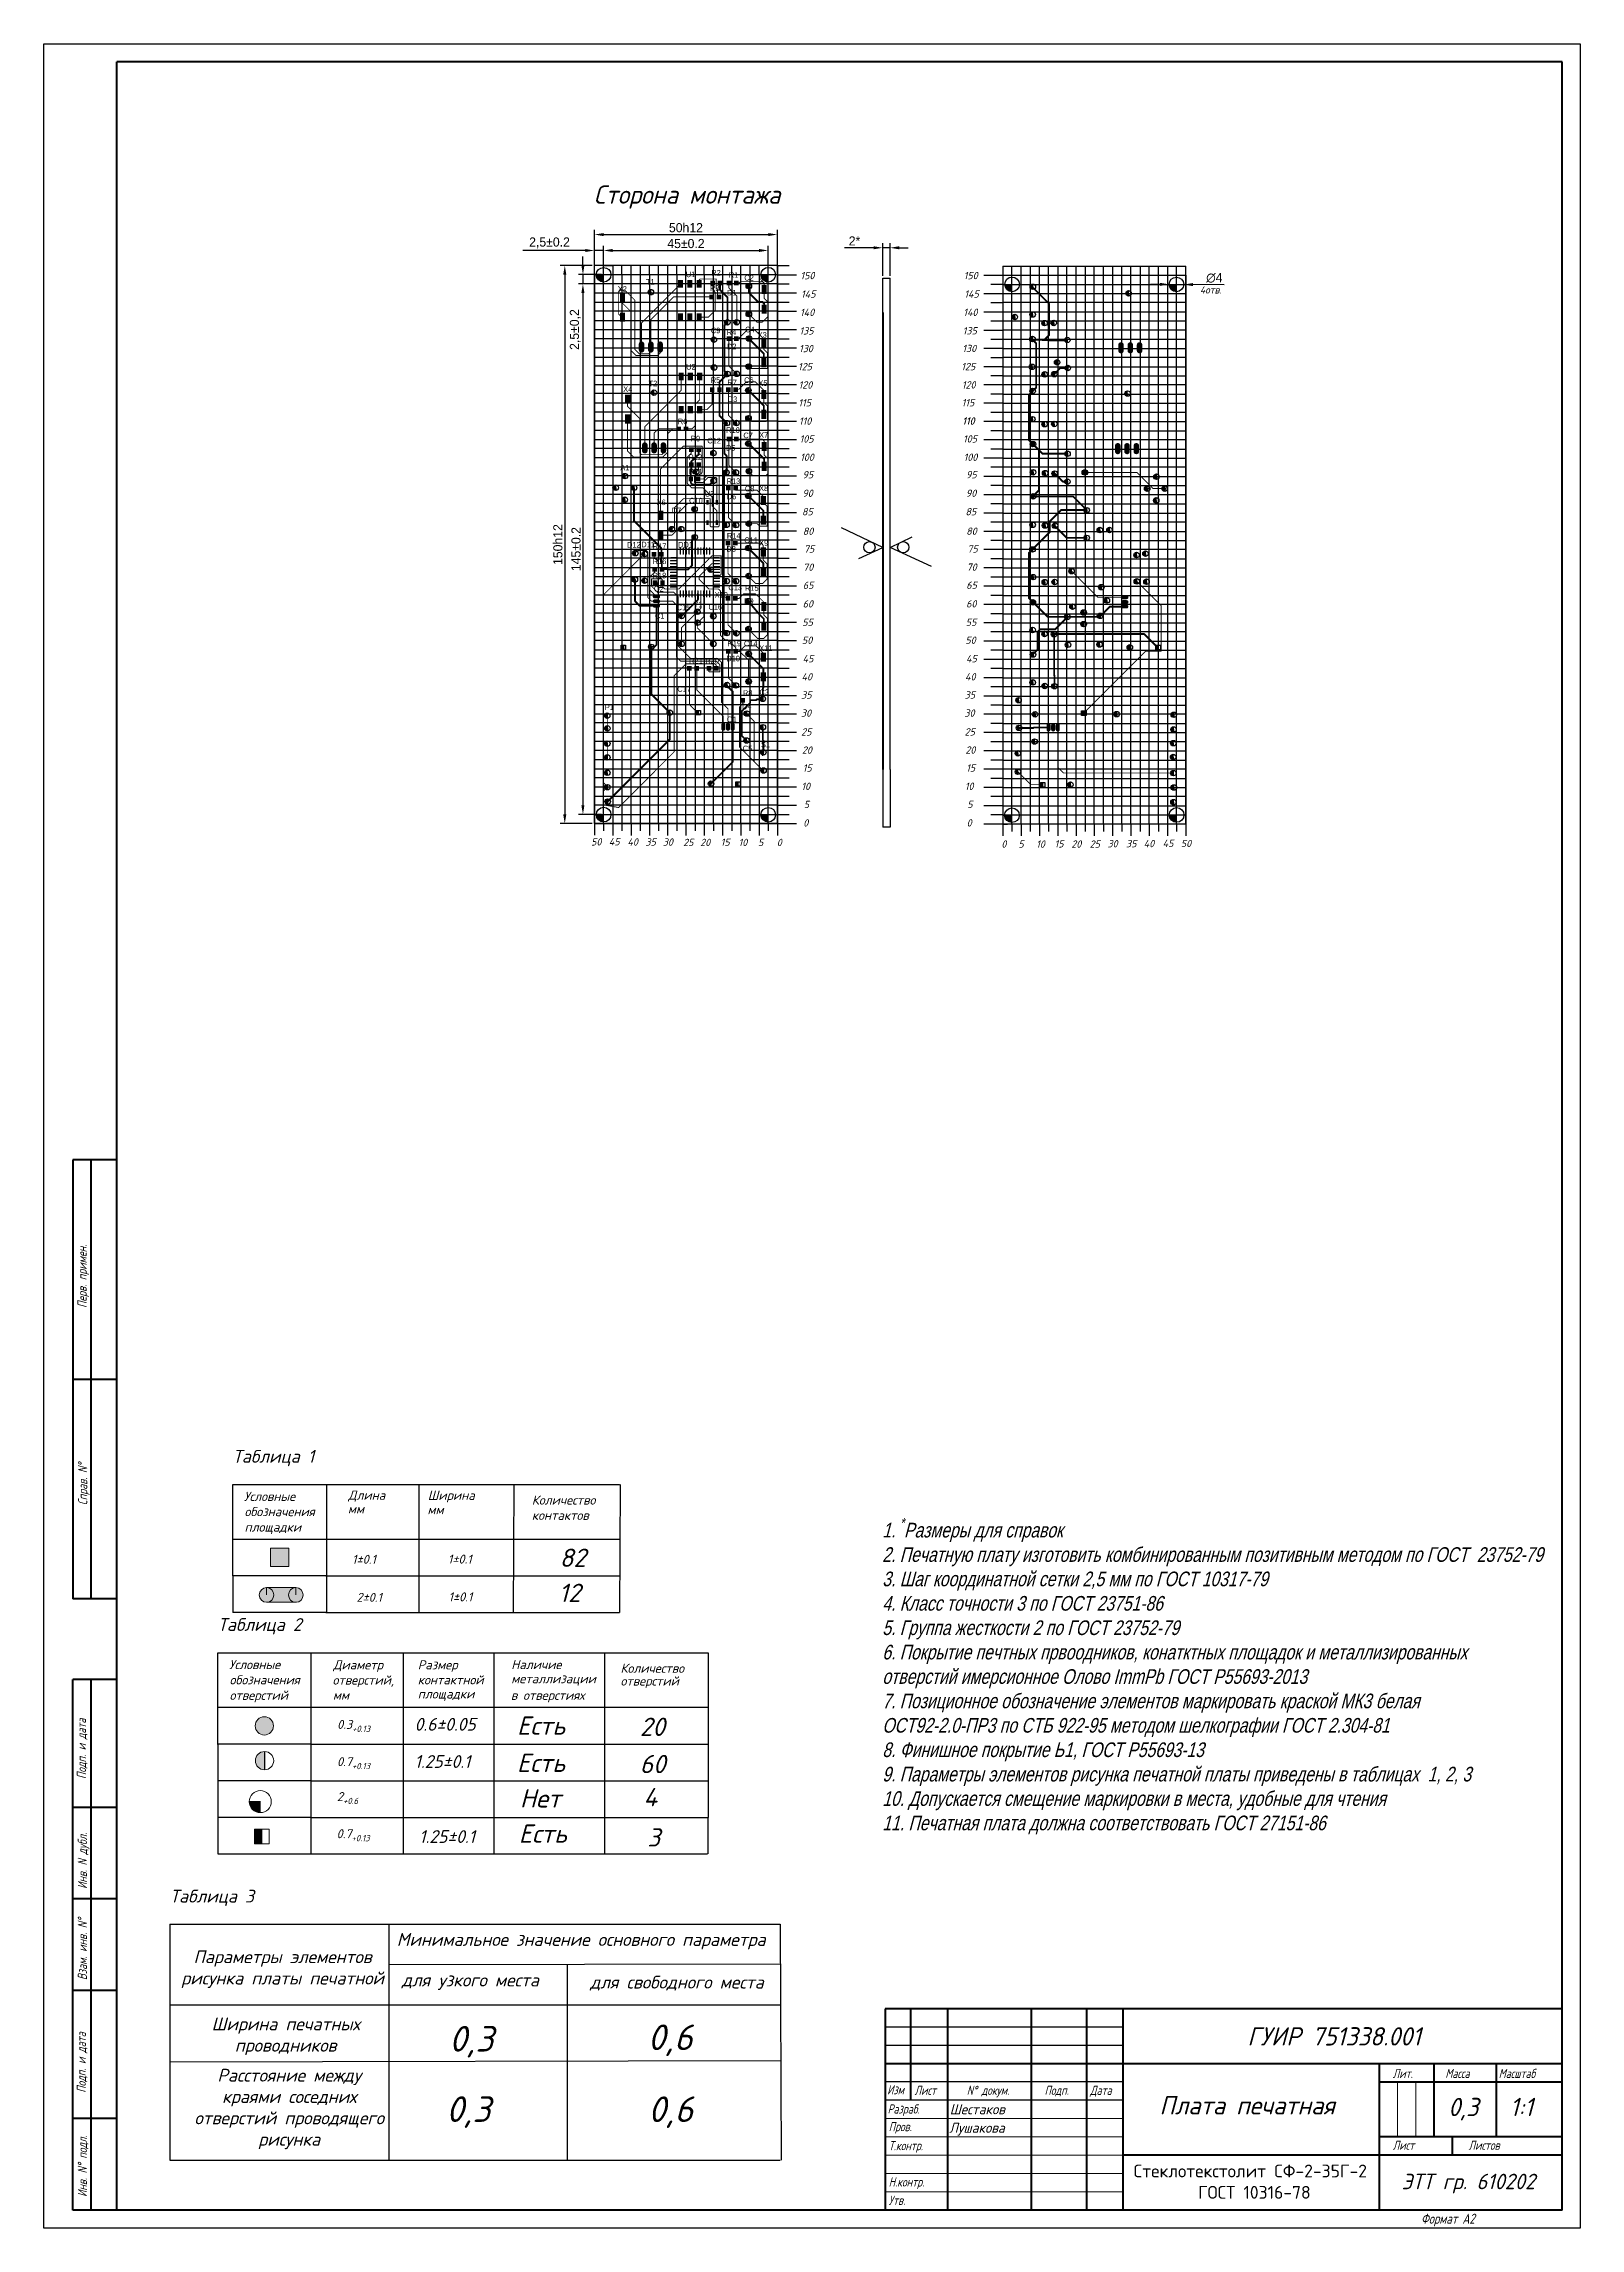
# Model space of a CAD drawing. Header units: millimetres. Extents: x 40 to 3761, y -469 to 920.
# Drawn here: x 1530 to 1950, y -401 to 196 of the extents above; entities that cross this region are included whole.
import ezdxf

# ---------------------------------------------------------------- set-up
doc = ezdxf.new("R2010")
doc.units = ezdxf.units.MM
doc.layers.get('Defpoints').update_dxf_attribs({"color": 5})
for name, color, linetype in [('3-размеры', 6, 'Continuous'), ('BottomLayer', 5, 'Continuous'), ('KONTUR', 7, 'Continuous'), ('MultiLayer', 9, 'Continuous'), ('PDF _Текст', 7, 'Continuous'), ('TopLayer', 1, 'Continuous'), ('TopOverlay', 2, 'Continuous'), ('Слой1', 7, 'Continuous')]:
    doc.layers.add(name, color=color, linetype=linetype)
for name, color, linetype, lineweight in [('Основная', 7, 'Continuous', 40), ('текст', 7, 'Continuous', 30), ('Толстые', 7, 'Continuous', 30), ('тонкая', 7, 'Continuous', 20)]:
    doc.layers.add(name, color=color, linetype=linetype, lineweight=lineweight)
doc.styles.add('ESKD', font='standarteskd.shx', dxfattribs={"width": 0.8, "oblique": 15})
doc.styles.add('PDF ISOCPEUR Italic', font='isocpeui.ttf')
doc.styles.add('стиль1', font='romans.shx', dxfattribs={"width": 0.75, "oblique": 15, "height": 3.5})
doc.dimstyles.new('ISO-25', dxfattribs={"dimtxt": 2.5, "dimasz": 2.5, "dimexe": 1.25, "dimexo": 0.625, "dimtad": 1, "dimtxsty": 'Standard', "dimcen": 2.5, "dimadec": 0, "dimazin": 0, "dimtfac": 1, "dimtmove": 0, "dimatfit": 3, "dimfxl": 1, "dimarcsym": 0})

msp = doc.modelspace()

# ---------------------------------------------------------------- texts
at = {"attachment_point": 1}
for s, width, heights, insert, char_height in [('{\\fGOST type B|b0|i1|c204|p2;Сторона монтажа}', 68.69002, [0], (1680.043, 157.47), 5), ('{\\fGOST type B|b0|i1|c204|p2;4отв.}', 68.69002, [0], (1845.723, 129.911), 2), ('{\\fGOST type B|b0|i1|c204|p2;ГУИР 751338.001}', 68.69002, [0], (1858.68, -345.856), 5), ('{\\fGOST type B|b0|i1|c204|p2;Шестаков}', 68.69002, [0], (1777.337, -366.897), 2.75365), ('{\\fGOST type B|b0|i1|c204|p2;Плата печатная}', 68.69002, [0], (1834.648, -364.691), 5), ('{\\fGOST type B|b0|i1|c204|p2;0,3}', 14.92518, [0], (1913.583, -365.163), 5), ('{\\fGOST type B|b0|i1|c0|p2;1:1}', 14.92518, [0], (1930.417, -365.144), 5), ('{\\fGOST type B|b0|i1|c204|p2;Лушакова}', 68.69002, [0], (1777.162, -371.967), 2.75365), ('{\\fGOST type B|b0|i1|c204|p2;ЭТТ гр. 610202}', 52.85516, [6.5], (1900.849, -385.896), 4.23984)]:
    msp.add_mtext_dynamic_manual_height_columns(s, width=width, gutter_width=50, heights=heights, dxfattribs=dict(at, insert=insert, char_height=char_height))
at = {"color": 0, "lineweight": 20, "insert": (1821.457, -383.395), "char_height": 3.5, "width": 76.0381, "attachment_point": 1}
msp.add_mtext('\\pxqc;{\\fISOCPEUR|b0|i0|c204|p34;Стеклотекстолит СФ-2-35Г-2\\P ГОСТ 10316-78}', dxfattribs=at)
at = {"layer": 'MultiLayer', "color": 0, "lineweight": -2, "insert": (1758.894, -206.658), "char_height": 4, "attachment_point": 1, "style": 'ESKD'}
msp.add_mtext_dynamic_manual_height_columns('\\A1;1. {\\H0.7x;\\S*^ ;}Размеры для справок\\P2. Печатную плату изготовить комбинированным позитивным методом по ГОСТ  23752-79\\P3. Шаг координатной сетки 2,5 мм по ГОСТ 10317-79\\P4. Класс точности 3 по ГОСТ 23751-86\\P5. Группа жесткости 2 по ГОСТ 23752-79{\\A0; \\P6. Покрытие печтных првоодников, конатктных площадок и металлизированных отверстий имерсионное Олово ImmPb ГОСТ Р55693-2013\\P7. Позиционное обозначение элементов маркировать краской МК3 белая ОСТ92-2.0-ПР3 по СТБ 922-95 методом шелкографии ГОСТ 2.304-81\\P8. Финишное покрытие Ь1, ГОСТ Р55693-13\\P9. Параметры элементов рисунка печатной платы приведены в таблицах  1, 2, 3\\P10. Допускается смещение маркировки в места, удобные для чтения\\P11. Печатная плата должна соответствовать ГОСТ 27151-86}', width=173, gutter_width=50, heights=[0], dxfattribs=at)
at = {"layer": 'PDF _Текст', "char_height": 2, "width": 2.70606, "attachment_point": 7, "style": 'PDF ISOCPEUR Italic'}
for s, insert in [('150', (1736.515, 131.816)), ('150', (1781.148, 131.834)), ('145', (1736.681, 126.766)), ('145', (1781.314, 126.784)), ('140', (1736.404, 121.765)), ('140', (1781.037, 121.783)), ('130', (1736.129, 111.88)), ('135', (1736.238, 116.711)), ('130', (1780.762, 111.898)), ('135', (1780.871, 116.729)), ('125', (1735.837, 106.937)), ('125', (1780.469, 106.955)), ('120', (1736, 101.928)), ('120', (1780.633, 101.946)), ('115', (1735.941, 97.061)), ('115', (1780.574, 97.079)), ('110', (1736.105, 92.052)), ('110', (1780.737, 92.07)), ('110', (1780.786, 92.066)), ('105', (1736.279, 87.178)), ('100', (1736.442, 82.169)), ('105', (1780.96, 87.191)), ('100', (1781.123, 82.182)), ('95', (1737.078, 77.412)), ('95', (1781.759, 77.425)), ('90', (1737.045, 72.323)), ('90', (1781.726, 72.336)), ('80', (1737.147, 61.958)), ('80', (1781.828, 61.972)), ('70', (1737.249, 52.137)), ('75', (1737.438, 57.109)), ('70', (1781.93, 52.15)), ('75', (1782.119, 57.123)), ('65', (1737.162, 47.193)), ('65', (1781.843, 47.206)), ('60', (1737.129, 42.103)), ('60', (1781.81, 42.117))]:
    msp.add_mtext(s, dxfattribs=dict(at, insert=insert))
at = {"layer": 'PDF _Текст', "char_height": 2, "attachment_point": 7, "style": 'PDF ISOCPEUR Italic'}
for s, insert in [('85', (1736.928, 67.294)), ('85', (1781.609, 67.308)), ('55', (1737.012, 37.075)), ('55', (1781.693, 37.088)), ('50', (1736.916, 32.166)), ('50', (1781.597, 32.179)), ('40', (1736.82, 22.169)), ('45', (1737.096, 27.134)), ('40', (1781.501, 22.182)), ('45', (1781.777, 27.147)), ('35', (1736.708, 17.208)), ('35', (1781.389, 17.222)), ('30', (1736.653, 12.251)), ('30', (1781.334, 12.265)), ('25', (1736.709, 7.117)), ('25', (1781.39, 7.13)), ('20', (1736.924, 2.148)), ('20', (1781.605, 2.162)), ('10', (1736.773, -7.756)), ('15', (1737.139, -2.745)), ('10', (1781.454, -7.742)), ('15', (1781.82, -2.732)), ('5', (1737.422, -12.714)), ('5', (1782.103, -12.7)), ('0', (1737.281, -17.755)), ('0', (1781.962, -17.742)), ('50', (1679.298, -22.929)), ('45', (1684.145, -22.88)), ('40', (1689.222, -22.957)), ('35', (1694.141, -22.961)), ('30', (1698.894, -22.977)), ('25', (1704.451, -23.088)), ('20', (1709.111, -23.083)), ('15', (1714.719, -23.026)), ('10', (1719.596, -23.09)), ('5', (1724.918, -23.083)), ('0', (1730.066, -23.083)), ('0', (1791.444, -23.531)), ('5', (1796.083, -23.531)), ('10', (1800.951, -23.538)), ('15', (1805.972, -23.475)), ('20', (1810.552, -23.531)), ('25', (1815.553, -23.536)), ('30', (1820.448, -23.426)), ('35', (1825.502, -23.41)), ('40', (1830.333, -23.405)), ('45', (1835.504, -23.328)), ('50', (1840.484, -23.377))]:
    msp.add_mtext(s, dxfattribs=dict(at, insert=insert))
at = {"layer": 'PDF _Текст', "color": 0, "attachment_point": 7, "style": 'PDF ISOCPEUR Italic'}
for s, insert, char_height in [('Таблица 1', (1581.35, -192.549), 3.5001), ('Условные', (1584.442, -202.043), 2.5001), ('Длина', (1612.917, -202.238), 2.5001), ('Ширина', (1634.662, -202.437), 2.5001), ('Количество', (1663.104, -203.054), 2.5001), ('обозначения', (1584.578, -206.206), 2.50005), ('площадки', (1584.578, -211.119), 2.5001), ('мм', (1612.826, -205.478), 2.5001), ('мм', (1634.571, -205.677), 2.5001), ('контактов', (1663.104, -207.217), 2.5001), ('\\A1;1%%P0.1', (1613.958, -219.207), 2.45005), ('\\A1;1%%P0.1', (1640.151, -219.163), 2.45005), ('82', (1670.695, -220.064), 5.0001), ('12', (1670.496, -229.656), 5.0001), ('\\A1;2%%P0.1', (1615.154, -229.603), 2.45005), ('\\A1;1%%P0.1', (1640.316, -229.476), 2.45005), ('Таблица 2', (1577.267, -238.513), 3.5001), ('Условные', (1580.359, -248.008), 2.5001), ('обозначения', (1580.495, -252.171), 2.50005), ('Диаметр', (1608.834, -248.758), 2.5001), ('отверстий,', (1608.638, -252.921), 2.5001), ('контактной', (1631.925, -252.171), 2.5001), ('Размер', (1631.925, -248.758), 2.5001), ('металлизации', (1657.474, -252.546), 2.50005), ('Наличие', (1657.474, -248.008), 2.5001), ('отверстий', (1687.337, -253.181), 2.5001), ('Количество', (1687.337, -249.018), 2.5001), ('отверстий', (1580.495, -257.083), 2.5001), ('мм', (1608.744, -256.333), 2.5001), ('площадки', (1631.925, -256.708), 2.5001), ('в отверстиях', (1657.369, -257.083), 2.50005), ('\\A1;0.3{\\H0.7x;\\S^ +0.13;}', (1609.875, -265.171), 2.45005), ('0.6±0.05', (1631.05, -264.825), 3.5001), ('Есть', (1659.043, -265.926), 5.0001), ('20', (1692.631, -266.257), 5.0001), ('\\A1;0.7{\\H0.7x;\\S^ +0.13;}', (1609.848, -275.345), 2.45005), ('1.25±0.1', (1631.023, -274.998), 3.5001), ('Есть', (1659.016, -276.099), 5.0001), ('4', (1693.593, -285.491), 5), ('Нет', (1659.829, -285.826), 5.0001), ('\\A1;0.7{\\H0.7x;\\S^ +0.13;}', (1609.734, -295.048), 2.45005), ('1.25±0.1', (1632.294, -295.506), 3.5001), ('Есть', (1659.523, -295.44), 5.0001), ('3', (1694.651, -296.488), 5), ('Таблица 3', (1564.181, -312.738), 3.5001), ('Минимальное значение основного параметра', (1626.188, -324.59), 3.50007), ('для узкого места', (1627.534, -335.673), 3.50007), ('для свободного места', (1679.008, -335.846), 3.50007)]:
    msp.add_mtext(s, dxfattribs=dict(at, insert=insert, char_height=char_height))
for s, insert, char_height, width in [('60', (1692.604, -276.431), 5.0001, 10.16486), ('\\A1;2{\\H0.7x;\\S^ +0.6;}', (1609.848, -284.881), 2.45005, 6.59082), ('\\pxqc;Параметры элементов \\Pрисунка платы печатной', (1567.654, -335.14), 3.50007, 54.6394), ('\\pxqc;Ширина печатных проводников', (1569.268, -353.498), 3.50007, 53.08399), ('0,3', (1640.502, -354.152), 7, 22.2309), ('0,6', (1694.782, -353.743), 7, 22.2309), ('\\pxqc;Расстояние между краями соседних отверстий проводящего рисунка', (1570.235, -379.186), 3.50007, 53.08399), ('0,3', (1639.693, -373.378), 7, 22.2309), ('0,6', (1694.916, -373.404), 7, 22.2309)]:
    msp.add_mtext(s, dxfattribs=dict(at, insert=insert, char_height=char_height, width=width))
at = {"layer": 'TopOverlay'}
for s, p in [('T1', (1694.292, 130.337)), ('U1', (1705.201, 132.394)), ('R2', (1712.146, 132.82)), ('R1', (1716.939, 132.218)), ('C2', (1721.181, 131.467)), ('X1', (1725.305, 130.536)), ('X2', (1686.605, 128.403)), ('R3', (1711.797, 128.609)), ('D1', (1716.436, 127.392)), ('C9', (1712.028, 117.062)), ('R4', (1716.337, 116.577)), ('D2', (1716.436, 112.694)), ('C4', (1721.382, 117.316)), ('X3', (1724.817, 115.837)), ('U2', (1705.275, 107.121)), ('X4', (1688.089, 101.019)), ('T2', (1695.01, 102.577)), ('R5', (1712.014, 103.483)), ('R7', (1716.543, 102.872)), ('C6', (1721.123, 103.481)), ('X5', (1725.017, 102.67)), ('D3', (1716.645, 98.271)), ('R6', (1703.006, 92.204)), ('R10', (1716.212, 89.818)), ('C7', (1720.919, 88.392)), ('X7', (1725.217, 88.506)), ('R12', (1705.9, 82.425)), ('R9', (1706.512, 87.508)), ('C12', (1711.068, 86.947)), ('D5', (1716.161, 85.013)), ('A1', (1687.285, 79.576)), ('R11', (1706.027, 78.488)), ('C10', (1706.077, 70.562)), ('U3', (1710.406, 72.419)), ('R13', (1716.339, 75.871)), ('D6', (1716.365, 71.68)), ('C8', (1721.327, 73.837)), ('X8', (1725.217, 73.943)), ('X6', (1697.22, 70.084)), ('D7', (1701.369, 67.889)), ('D12', (1689.129, 58.502)), ('D11', (1693.01, 58.574)), ('DD1', (1703.084, 58.507)), ('R14', (1716.416, 60.927)), ('C11', (1721.158, 59.747)), ('X9', (1725.23, 59.003)), ('R17', (1696.135, 58.109)), ('R16', (1696.148, 53.976)), ('D8', (1716.269, 57.384)), ('R18', (1696.09, 50.084)), ('Q2', (1696.471, 46.458)), ('C13', (1716.82, 46.849)), ('R15', (1721.341, 46.671)), ('C15', (1702.706, 41.381)), ('Y1', (1707.251, 42.172)), ('C16', (1711.384, 41.509)), ('X10', (1713.061, 44.792)), ('D9', (1721.113, 43.115)), ('C1', (1696.756, 39.073)), ('R19', (1716.565, 31.518)), ('C14', (1721.089, 31.485)), ('X11', (1725.248, 30.225)), ('R21', (1706.093, 26.825)), ('R20', (1710.497, 26.825)), ('D10', (1716.252, 27.414)), ('C17', (1702.872, 19.086)), ('R8', (1720.797, 17.996)), ('C3', (1725.323, 18.201)), ('P1', (1683.053, 14.112)), ('Q1', (1716.414, 10.79)), ('D4', (1720.556, 14.27)), ('С5', (1720.74, 2.843)), ('S1', (1725.725, 3.882))]:
    msp.add_text(s, height=1.524, dxfattribs=at).set_placement(p)
at = {"layer": 'текст', "style": 'стиль1', "oblique": 15, "width": 0.75}
for s, p in [('Перв. примен.', (1541.434, -149.299)), ('Справ. N%%d', (1541.589, -203.184)), ('Подп. и дата', (1541.255, -278.041)), ('Инв. N дубл.', (1541.5, -308.066)), ('Взам. инв. N%%d', (1541.5, -332.993)), ('Подп. и дата', (1541.205, -363.778)), ('Инв. N%%d подл.', (1541.5, -392.244))]:
    msp.add_text(s, height=2.5, rotation=90, dxfattribs=at).set_placement(p)
for s, height, p in [('Лит.', 2.5, (1898.399, -359.746)), ('Масса', 2.5, (1912.774, -359.746)), ('Масштаб', 2.5, (1927.366, -359.746)), ('Изм', 2.5, (1760.226, -364.199)), ('Лист', 2.5, (1767.702, -364.35)), ('N%%d докум. ', 2.5, (1781.986, -364.35)), ('Подп.', 2.5, (1803.238, -364.35)), ('Дата', 2.5, (1815.689, -364.35)), ('Разраб.', 2.5, (1760.342, -369.45)), ('Пров.', 2.5, (1760.643, -374.282)), ('Т.контр.', 2.5, (1760.643, -379.477)), ('Лист', 2.5, (1898.399, -379.36)), ('Листов', 2.5, (1919.124, -379.36)), ('Н.контр.', 2.5, (1760.643, -389.4)), ('Утв.', 2.5, (1760.643, -394.419)), ('Формат А2', 2.75, (1906.145, -399.562))]:
    msp.add_text(s, height=height, dxfattribs=at).set_placement(p)

# ---------------------------------------------------------------- blocks, each defined once
blk = doc.blocks.new('*U89')
for p, q in [((-3.75, 1.61), (-3.75, -1.61)), ((-1.25, 1.61), (-1.25, -0.39)), ((1.25, 1.61), (1.25, -1.61)), ((3.75, 1.61), (3.75, -0.39))]:
    blk.add_line(p, q)
blk = doc.blocks.new('*U90')
at = {"color": 0, "linetype": 'ByBlock', "lineweight": -2, "transparency": 16777216}
for p in [(0, 0), (10, 0), (20, 0), (30, 0), (40, 0)]:
    blk.add_blockref('*U89', p, dxfattribs=at)
blk = doc.blocks.new('*U91')
blk.add_line((0, 0.98), (0, -0.98))
blk = doc.blocks.new('*U92')
at = {"color": 0, "linetype": 'ByBlock', "lineweight": -2, "transparency": 16777216}
for p in [(0, 0), (5, 0), (10, 0), (15, 0), (20, 0), (25, 0), (30, 0), (35, 0), (40, 0), (45, 0), (50, 0), (55, 0), (60, 0), (65, 0), (70, 0), (75, 0), (80, 0), (85, 0), (90, 0), (95, 0), (100, 0), (105, 0), (110, 0), (115, 0), (120, 0), (125, 0)]:
    blk.add_blockref('*U91', p, dxfattribs=at)
blk = doc.blocks.new('*U93')
blk.add_line((1.62, 0), (-1.62, 0))
blk = doc.blocks.new('*U94')
at = {"color": 0, "linetype": 'ByBlock', "lineweight": -2, "transparency": 16777216}
for p in [(0, 0), (0, -2.5), (0, -5), (0, -7.5), (0, -10), (0, -12.5), (0, -15), (0, -17.5), (0, -20), (0, -22.5), (0, -25), (0, -27.5), (0, -30), (0, -32.5), (0, -35), (0, -37.5), (0, -40), (0, -42.5), (0, -45), (0, -47.5), (0, -50), (0, -52.5), (0, -55), (0, -57.5), (0, -60), (0, -62.5), (0, -65), (0, -67.5), (0, -70), (0, -72.5), (0, -75), (0, -77.5), (0, -80), (0, -82.5), (0, -85), (0, -87.5), (0, -90), (0, -92.5), (0, -95), (0, -97.5), (0, -100), (0, -102.5), (0, -105), (0, -107.5), (0, -110), (0, -112.5), (0, -115), (0, -117.5), (0, -120), (0, -122.5), (0, -125)]:
    blk.add_blockref('*U93', p, dxfattribs=at)
blk = doc.blocks.new('*U85')
for p, q in [((-25, 2.5), (25, 2.5)), ((-25, 0), (25, 0)), ((25, -2.5), (-25, -2.5))]:
    blk.add_line(p, q)
blk = doc.blocks.new('*U86')
at = {"color": 0, "linetype": 'ByBlock', "lineweight": -2, "transparency": 16777216}
for p in [(0, 142.5), (0, 135), (0, 127.5), (0, 120), (0, 112.5), (0, 105), (0, 97.5), (0, 90), (0, 82.5), (0, 75), (0, 67.5), (0, 60), (0, 52.5), (0, 45), (0, 37.5), (0, 30), (0, 22.5), (0, 15), (0, 7.5), (0, 0)]:
    blk.add_blockref('*U85', p, dxfattribs=at)
blk = doc.blocks.new('*U87')
for p, q in [((-2.5, 76.25), (-2.5, 73.75)), ((-2.5, 73.75), (-2.5, -76.25)), ((0, -76.25), (0, 76.25)), ((2.5, -76.25), (2.5, 76.25))]:
    blk.add_line(p, q)
blk = doc.blocks.new('*U88')
at = {"color": 0, "linetype": 'ByBlock', "lineweight": -2, "transparency": 16777216}
for p in [(0, 0), (7.5, 0), (15, 0), (22.5, 0), (30, 0), (37.5, 0), (45, 0)]:
    blk.add_blockref('*U87', p, dxfattribs=at)
blk = doc.blocks.new('*D111')
at = {"layer": '3-размеры', "color": 0, "lineweight": -2, "transparency": 16777216}
for p, q in [((1834.8, 130.42), (1832.3, 130.44)), ((1837.3, 130.41), (1841.3, 130.37)), ((1852.34, 130.29), (1843.8, 130.35))]:
    blk.add_line(p, q, dxfattribs=at)
at = {"layer": '3-размеры', "color": 0, "transparency": 16777216}
for points in [[(1834.8, 130.84), (1834.8, 130.01), (1837.3, 130.41)], [(1843.8, 130.77), (1843.8, 129.94), (1841.3, 130.37)]]:
    blk.add_solid(points, dxfattribs=at)
at = {"layer": 'Defpoints', "color": 0, "transparency": 16777216}
for p in [(1837.3, 130.41), (1841.3, 130.37)]:
    blk.add_point(p, dxfattribs=at)
at = {"layer": '3-размеры', "color": 0, "transparency": 16777216, "insert": (1849.65, 132.18), "char_height": 2.5, "attachment_point": 5, "rotation": 359.55358}
blk.add_mtext('∅4', dxfattribs=at)
blk = doc.blocks.new('*U97')
for p, q in [((-3.75, 1.61), (-3.75, -1.61)), ((-1.25, 1.61), (-1.25, -0.39)), ((1.25, 1.61), (1.25, -1.61)), ((3.75, 1.61), (3.75, -0.39))]:
    blk.add_line(p, q)
blk = doc.blocks.new('*U98')
at = {"color": 0, "linetype": 'ByBlock', "lineweight": -2, "transparency": 16777216}
for p in [(0, 0), (10, 0), (20, 0), (30, 0), (40, 0)]:
    blk.add_blockref('*U97', p, dxfattribs=at)
blk = doc.blocks.new('*U99')
blk.add_line((0, 0.98), (0, -0.98))
blk = doc.blocks.new('*U100')
at = {"color": 0, "linetype": 'ByBlock', "lineweight": -2, "transparency": 16777216}
for p in [(0, 0), (5, 0), (10, 0), (15, 0), (20, 0), (25, 0), (30, 0), (35, 0), (40, 0), (45, 0), (50, 0), (55, 0), (60, 0), (65, 0), (70, 0), (75, 0), (80, 0), (85, 0), (90, 0), (95, 0), (100, 0), (105, 0), (110, 0), (115, 0), (120, 0), (125, 0)]:
    blk.add_blockref('*U99', p, dxfattribs=at)
blk = doc.blocks.new('*U95')
blk.add_line((1.62, 0), (-1.62, 0))
blk = doc.blocks.new('*U96')
at = {"color": 0, "linetype": 'ByBlock', "lineweight": -2, "transparency": 16777216}
for p in [(0, 0), (0, -2.5), (0, -5), (0, -7.5), (0, -10), (0, -12.5), (0, -15), (0, -17.5), (0, -20), (0, -22.5), (0, -25), (0, -27.5), (0, -30), (0, -32.5), (0, -35), (0, -37.5), (0, -40), (0, -42.5), (0, -45), (0, -47.5), (0, -50), (0, -52.5), (0, -55), (0, -57.5), (0, -60), (0, -62.5), (0, -65), (0, -67.5), (0, -70), (0, -72.5), (0, -75), (0, -77.5), (0, -80), (0, -82.5), (0, -85), (0, -87.5), (0, -90), (0, -92.5), (0, -95), (0, -97.5), (0, -100), (0, -102.5), (0, -105), (0, -107.5), (0, -110), (0, -112.5), (0, -115), (0, -117.5), (0, -120), (0, -122.5), (0, -125)]:
    blk.add_blockref('*U95', p, dxfattribs=at)
blk = doc.blocks.new('*D108')
at = {"layer": '3-размеры', "color": 0, "lineweight": -2, "transparency": 16777216}
for p, q in [((1680.23, 133.69), (1680.23, 145.28)), ((1682.73, 144.03), (1727.73, 144.03)), ((1730.23, 133.69), (1730.23, 145.28))]:
    blk.add_line(p, q, dxfattribs=at)
at = {"layer": '3-размеры', "color": 0, "transparency": 16777216}
for points in [[(1682.73, 144.44), (1682.73, 143.61), (1680.23, 144.03)], [(1727.73, 144.44), (1727.73, 143.61), (1730.23, 144.03)]]:
    blk.add_solid(points, dxfattribs=at)
at = {"layer": 'Defpoints', "color": 0, "transparency": 16777216}
for p in [(1730.23, 144.03), (1680.23, 133.07), (1730.23, 133.07)]:
    blk.add_point(p, dxfattribs=at)
at = {"layer": '3-размеры', "color": 0, "transparency": 16777216, "insert": (1705.23, 145.9), "char_height": 2.5, "width": 3.75, "attachment_point": 5}
blk.add_mtext('50h12', dxfattribs=at)
blk = doc.blocks.new('*D105')
at = {"layer": '3-размеры', "color": 0, "lineweight": -2, "transparency": 16777216}
for p, q in [((1682.73, 131.19), (1682.73, 140.93)), ((1685.23, 139.68), (1725.23, 139.68)), ((1727.73, 131.19), (1727.73, 140.93))]:
    blk.add_line(p, q, dxfattribs=at)
at = {"layer": '3-размеры', "color": 0, "transparency": 16777216}
for points in [[(1685.23, 140.1), (1685.23, 139.27), (1682.73, 139.68)], [(1725.23, 140.1), (1725.23, 139.27), (1727.73, 139.68)]]:
    blk.add_solid(points, dxfattribs=at)
at = {"layer": 'Defpoints', "color": 0, "transparency": 16777216}
for p in [(1727.73, 139.68), (1682.73, 130.57), (1727.73, 130.57)]:
    blk.add_point(p, dxfattribs=at)
at = {"layer": '3-размеры', "color": 0, "transparency": 16777216, "insert": (1705.23, 141.56), "char_height": 2.5, "width": 4.1667, "attachment_point": 5}
blk.add_mtext('45%%P0.2', dxfattribs=at)
blk = doc.blocks.new('*D109')
at = {"layer": '3-размеры', "color": 0, "lineweight": -2, "transparency": 16777216}
for p, q in [((1677.73, 139.67), (1660.65, 139.67)), ((1680.23, 131.19), (1680.23, 140.92)), ((1682.73, 139.67), (1680.23, 139.67)), ((1682.73, 131.19), (1682.73, 140.92)), ((1685.23, 139.67), (1687.73, 139.67))]:
    blk.add_line(p, q, dxfattribs=at)
at = {"layer": '3-размеры', "color": 0, "transparency": 16777216}
for points in [[(1677.73, 140.09), (1677.73, 139.26), (1680.23, 139.67)], [(1685.23, 140.09), (1685.23, 139.26), (1682.73, 139.67)]]:
    blk.add_solid(points, dxfattribs=at)
at = {"layer": 'Defpoints', "color": 0, "transparency": 16777216}
for p in [(1680.23, 139.67), (1680.23, 130.57), (1682.73, 130.57)]:
    blk.add_point(p, dxfattribs=at)
at = {"layer": '3-размеры', "color": 0, "transparency": 16777216, "insert": (1667.94, 141.76), "char_height": 2.5, "attachment_point": 5}
blk.add_mtext('2,5%%P0.2', dxfattribs=at)
blk = doc.blocks.new('*D110')
at = {"layer": '3-размеры', "color": 0, "lineweight": -2, "transparency": 16777216}
for p, q in [((1679.61, 135.57), (1670.86, 135.57)), ((1672.11, 133.07), (1672.11, -14.43)), ((1679.61, -16.93), (1670.86, -16.93))]:
    blk.add_line(p, q, dxfattribs=at)
at = {"layer": '3-размеры', "color": 0, "transparency": 16777216}
for points in [[(1671.69, 133.07), (1672.53, 133.07), (1672.11, 135.57)], [(1671.69, -14.43), (1672.53, -14.43), (1672.11, -16.93)]]:
    blk.add_solid(points, dxfattribs=at)
at = {"layer": 'Defpoints', "color": 0, "transparency": 16777216}
for p in [(1680.23, 135.57), (1672.11, -16.93), (1680.23, -16.93)]:
    blk.add_point(p, dxfattribs=at)
at = {"layer": '3-размеры', "color": 0, "transparency": 16777216, "insert": (1670.23, 59.32), "char_height": 2.5, "attachment_point": 5, "rotation": 90}
blk.add_mtext('150h12', dxfattribs=at)
blk = doc.blocks.new('*D106')
at = {"layer": '3-размеры', "color": 0, "lineweight": -2, "transparency": 16777216}
for p, q in [((1682.11, 130.57), (1675.82, 130.57)), ((1677.07, 128.07), (1677.07, -11.92)), ((1682.11, -14.42), (1675.82, -14.42))]:
    blk.add_line(p, q, dxfattribs=at)
at = {"layer": '3-размеры', "color": 0, "transparency": 16777216}
for points in [[(1676.65, 128.07), (1677.48, 128.07), (1677.07, 130.57)], [(1676.65, -11.92), (1677.48, -11.92), (1677.07, -14.42)]]:
    blk.add_solid(points, dxfattribs=at)
at = {"layer": 'Defpoints', "color": 0, "transparency": 16777216}
for p in [(1682.73, 130.57), (1677.07, -14.42), (1682.73, -14.42)]:
    blk.add_point(p, dxfattribs=at)
at = {"layer": '3-размеры', "color": 0, "transparency": 16777216, "insert": (1675.19, 58.07), "char_height": 2.5, "attachment_point": 5, "rotation": 90}
blk.add_mtext('145%%P0.2', dxfattribs=at)
blk = doc.blocks.new('*U101')
for p, q in [((-2.5, 73.75), (-2.5, 76.25)), ((-2.5, 73.75), (-2.5, -76.25)), ((0, 73.75), (0, 76.25)), ((0, -76.25), (0, 73.75)), ((2.5, 76.25), (2.5, -76.25))]:
    blk.add_line(p, q)
blk = doc.blocks.new('*U102')
at = {"color": 0, "linetype": 'ByBlock', "lineweight": -2, "transparency": 16777216}
for p in [(0, 0), (7.5, 0), (15, 0), (22.5, 0), (30, 0), (37.5, 0), (45, 0)]:
    blk.add_blockref('*U101', p, dxfattribs=at)
blk = doc.blocks.new('*U103')
for p, q in [((25, 2.5), (-25, 2.5)), ((-25, 0), (25, 0)), ((-25, -2.5), (25, -2.5))]:
    blk.add_line(p, q)
blk = doc.blocks.new('*U104')
at = {"color": 0, "linetype": 'ByBlock', "lineweight": -2, "transparency": 16777216}
for p in [(0, 142.5), (0, 135), (0, 127.5), (0, 120), (0, 112.5), (0, 105), (0, 97.5), (0, 90), (0, 82.5), (0, 75), (0, 67.5), (0, 60), (0, 52.5), (0, 45), (0, 37.5), (0, 30), (0, 22.5), (0, 15), (0, 7.5), (0, 0)]:
    blk.add_blockref('*U103', p, dxfattribs=at)
blk = doc.blocks.new('*D112')
at = {"layer": '3-размеры', "color": 0, "lineweight": -2, "transparency": 16777216}
for p, q in [((1677.07, 135.57), (1677.07, 138.07)), ((1682.11, 133.07), (1675.82, 133.07)), ((1677.07, 133.07), (1677.07, 130.57)), ((1682.11, 130.57), (1675.82, 130.57)), ((1677.07, 128.07), (1677.07, 110.57))]:
    blk.add_line(p, q, dxfattribs=at)
at = {"layer": '3-размеры', "color": 0, "transparency": 16777216}
for points in [[(1676.65, 135.57), (1677.48, 135.57), (1677.07, 133.07)], [(1676.65, 128.07), (1677.48, 128.07), (1677.07, 130.57)]]:
    blk.add_solid(points, dxfattribs=at)
at = {"layer": 'Defpoints', "color": 0, "transparency": 16777216}
for p in [(1682.73, 133.07), (1677.07, 130.57), (1682.73, 130.57)]:
    blk.add_point(p, dxfattribs=at)
at = {"layer": '3-размеры', "color": 0, "transparency": 16777216, "insert": (1674.98, 118.07), "char_height": 2.5, "width": 5.4167, "attachment_point": 5, "rotation": 90}
blk.add_mtext('2,5%%P0,2', dxfattribs=at)
blk = doc.blocks.new('*D107')
at = {"layer": '3-размеры', "color": 0, "lineweight": -2, "transparency": 16777216}
for p, q in [((1756.51, 140.42), (1748.59, 140.42)), ((1759.01, 132.72), (1759.01, 141.67)), ((1761.01, 140.42), (1759.01, 140.42)), ((1761.01, 132.72), (1761.01, 141.67)), ((1763.51, 140.42), (1766.01, 140.42))]:
    blk.add_line(p, q, dxfattribs=at)
at = {"layer": '3-размеры', "color": 0, "transparency": 16777216}
for points in [[(1756.51, 140.83), (1756.51, 140), (1759.01, 140.42)], [(1763.51, 140.83), (1763.51, 140), (1761.01, 140.42)]]:
    blk.add_solid(points, dxfattribs=at)
at = {"layer": 'Defpoints', "color": 0, "transparency": 16777216}
for p in [(1759.01, 140.42), (1759.01, 132.1), (1761.01, 132.1)]:
    blk.add_point(p, dxfattribs=at)
at = {"layer": '3-размеры', "color": 0, "transparency": 16777216, "insert": (1751.3, 142.29), "char_height": 2.5, "attachment_point": 5}
blk.add_mtext('2*', dxfattribs=at)

# ---------------------------------------------------------------- dimensions: what is measured, and where the dimension line sits
at = {"layer": '3-размеры'}
for base, p1, p2, text, picture, middle in [((1680.231, 139.674), (1682.731, 130.565), (1680.231, 130.565), '<>%%P0.2', '*D109', (1667.939, 141.757)), ((1759.006, 140.417), (1761.006, 132.099), (1759.006, 132.099), '<>*', '*D107', (1751.297, 142.292))]:
    dim = msp.add_linear_dim(base=base, p1=p1, p2=p2, text=text, dimstyle='ISO-25', dxfattribs=at)
    dim.commit()
    dim.dimension.update_dxf_attribs({"geometry": picture, "text_midpoint": middle})
for base, p1, p2, text, picture, middle in [((1730.231, 144.027), (1680.231, 133.065), (1730.231, 133.065), '<>h12', '*D108', (1705.231, 144.027)), ((1727.731, 139.685), (1682.731, 130.565), (1727.731, 130.565), '<>%%P0.2', '*D105', (1705.231, 139.685))]:
    dim = msp.add_linear_dim(base=base, p1=p1, p2=p2, text=text, dimstyle='ISO-25', dxfattribs=at)
    dim.commit()
    dim.dimension.update_dxf_attribs({"geometry": picture, "text_midpoint": middle, "dimtype": 160})
for base, p1, p2, text, picture, middle in [((1677.065, 130.565), (1682.734, 133.065), (1682.734, 130.565), '<>%%P0,2', '*D112', (1674.982, 118.065)), ((1672.11, -16.935), (1680.231, 135.565), (1680.231, -16.935), '150h12', '*D110', (1670.235, 59.315)), ((1677.065, -14.417), (1682.731, 130.565), (1682.734, -14.417), '145%%P0.2', '*D106', (1675.19, 58.074))]:
    dim = msp.add_linear_dim(base=base, p1=p1, p2=p2, angle=90, text=text, dimstyle='ISO-25', dxfattribs=at)
    dim.commit()
    dim.dimension.update_dxf_attribs({"geometry": picture, "text_midpoint": middle})
dim = msp.add_diameter_dim_2p(p1=(1837.301, 130.405), p2=(1841.3, 130.374), dimstyle='ISO-25', dxfattribs=at)
dim.commit()
dim.dimension.update_dxf_attribs({"geometry": '*D111', "text_midpoint": (1849.635, 130.309), "dimtype": 163})

# ---------------------------------------------------------------- hatches: boundary and pattern name
h = msp.add_hatch(color=256)
h.dxf.hatch_style = 1
h.paths.add_polyline_path([(1695.644, 129.032, 0.4142136), (1694.894, 128.282, 0.4142136), (1695.644, 127.532), (1695.644, 128.282)])
h = msp.add_hatch(color=256)
h.dxf.hatch_style = 1
h.paths.add_polyline_path([(1722.416, 130.7, 0.4142136), (1721.666, 129.95, 0.4142136), (1722.416, 129.2), (1722.416, 129.95)])
h = msp.add_hatch(color=256)
h.dxf.hatch_style = 1
h.paths.add_polyline_path([(1800.033, 130.512, 0.4142136), (1799.283, 129.762, 0.4142136), (1800.033, 129.012), (1800.033, 129.762)])
h = msp.add_hatch(color=256)
h.dxf.hatch_style = 1
h.paths.add_polyline_path([(1826.203, 128.703, 0.4142136), (1825.453, 127.953, 0.4142136), (1826.203, 127.203), (1826.203, 127.953)])
h = msp.add_hatch(color=256)
h.dxf.hatch_style = 1
h.paths.add_polyline_path([(1716.563, 120.792, 0.4142136), (1715.813, 120.042, 0.4142136), (1716.563, 119.292), (1716.563, 120.042)])
h = msp.add_hatch(color=256)
h.dxf.hatch_style = 1
h.paths.add_polyline_path([(1719.099, 120.792, 0.4142136), (1718.349, 120.042, 0.4142136), (1719.099, 119.292), (1719.099, 120.042)])
h = msp.add_hatch(color=256)
h.dxf.hatch_style = 1
h.paths.add_polyline_path([(1722.416, 123.039, 0.4142136), (1721.666, 122.289, 0.4142136), (1722.416, 121.539), (1722.416, 122.289)])
h = msp.add_hatch(color=256)
h.dxf.hatch_style = 1
h.paths.add_polyline_path([(1795.111, 122.266, 0.4142136), (1794.361, 121.516, 0.4142136), (1795.111, 120.766), (1795.111, 121.516)])
h = msp.add_hatch(color=256)
h.dxf.hatch_style = 1
h.paths.add_polyline_path([(1799.99, 122.923, 0.4142136), (1799.24, 122.173, 0.4142136), (1799.99, 121.423), (1799.99, 122.173)])
h = msp.add_hatch(color=256)
h.dxf.hatch_style = 1
h.paths.add_polyline_path([(1803.241, 120.588, 0.4142136), (1802.491, 119.838, 0.4142136), (1803.241, 119.088), (1803.241, 119.838)])
h = msp.add_hatch(color=256)
h.dxf.hatch_style = 1
h.paths.add_polyline_path([(1805.744, 120.609, 0.4142136), (1804.994, 119.859, 0.4142136), (1805.744, 119.109), (1805.744, 119.859)])
h = msp.add_hatch(color=256)
h.dxf.hatch_style = 1
h.paths.add_polyline_path([(1712.869, 116.063, 0.4142136), (1712.119, 115.313, 0.4142136), (1712.869, 114.563), (1712.869, 115.313)])
h = msp.add_hatch(color=256)
h.dxf.hatch_style = 1
h.paths.add_polyline_path([(1722.45, 116.361, 0.4142136), (1721.7, 115.611, 0.4142136), (1722.45, 114.861), (1722.45, 115.611)])
h = msp.add_hatch(color=256)
h.dxf.hatch_style = 1
h.paths.add_polyline_path([(1799.957, 116.222, 0.4142136), (1799.207, 115.472, 0.4142136), (1799.957, 114.722), (1799.957, 115.472)])
h = msp.add_hatch(color=256)
h.dxf.hatch_style = 1
h.paths.add_polyline_path([(1809.466, 115.956, 0.4142136), (1808.716, 115.206, 0.4142136), (1809.466, 114.456), (1809.466, 115.206)])
h = msp.add_hatch(color=256)
h.dxf.hatch_style = 1
h.paths.add_polyline_path([(1712.879, 108.444, 0.4142136), (1712.129, 107.694, 0.4142136), (1712.879, 106.944), (1712.879, 107.694)])
h = msp.add_hatch(color=256)
h.dxf.hatch_style = 1
h.paths.add_polyline_path([(1722.385, 108.71, 0.4142136), (1721.635, 107.96, 0.4142136), (1722.385, 107.21), (1722.385, 107.96)])
h = msp.add_hatch(color=256)
h.dxf.hatch_style = 1
h.paths.add_polyline_path([(1799.813, 108.633, 0.4142136), (1799.063, 107.883, 0.4142136), (1799.813, 107.133), (1799.813, 107.883)])
h = msp.add_hatch(color=256)
h.dxf.hatch_style = 1
h.paths.add_polyline_path([(1806.682, 109.846, 0.4142136), (1805.932, 109.096, 0.4142136), (1806.682, 108.346), (1806.682, 109.096)])
h = msp.add_hatch(color=256)
h.dxf.hatch_style = 1
h.paths.add_polyline_path([(1809.593, 108.319, 0.4142136), (1808.843, 107.569, 0.4142136), (1809.593, 106.819), (1809.593, 107.569)])
h = msp.add_hatch(color=256)
h.dxf.hatch_style = 1
h.paths.add_polyline_path([(1696.488, 101.562, 0.4142136), (1695.738, 100.812, 0.4142136), (1696.488, 100.062), (1696.488, 100.812)])
h = msp.add_hatch(color=256)
h.dxf.hatch_style = 1
h.paths.add_polyline_path([(1716.584, 106.699, 0.4142136), (1715.834, 105.949, 0.4142136), (1716.584, 105.199), (1716.584, 105.949)])
h = msp.add_hatch(color=256)
h.dxf.hatch_style = 1
h.paths.add_polyline_path([(1719.121, 106.719, 0.4142136), (1718.371, 105.969, 0.4142136), (1719.121, 105.219), (1719.121, 105.969)])
h = msp.add_hatch(color=256)
h.dxf.hatch_style = 1
h.paths.add_polyline_path([(1722.28, 102.203, 0.4142136), (1721.53, 101.453, 0.4142136), (1722.28, 100.703), (1722.28, 101.453)])
h = msp.add_hatch(color=256)
h.dxf.hatch_style = 1
h.paths.add_polyline_path([(1799.989, 102.016, 0.4142136), (1799.239, 101.266, 0.4142136), (1799.989, 100.516), (1799.989, 101.266)])
h = msp.add_hatch(color=256)
h.dxf.hatch_style = 1
h.paths.add_polyline_path([(1803.289, 106.562, 0.4142136), (1802.539, 105.812, 0.4142136), (1803.289, 105.062), (1803.289, 105.812)])
h = msp.add_hatch(color=256)
h.dxf.hatch_style = 1
h.paths.add_polyline_path([(1805.928, 106.625, 0.4142136), (1805.178, 105.875, 0.4142136), (1805.928, 105.125), (1805.928, 105.875)])
h = msp.add_hatch(color=256)
h.dxf.hatch_style = 1
h.paths.add_polyline_path([(1825.957, 101.322, 0.4142136), (1825.207, 100.572, 0.4142136), (1825.957, 99.822), (1825.957, 100.572)])
h = msp.add_hatch(color=256)
h.dxf.hatch_style = 1
h.paths.add_polyline_path([(1716.424, 93.251, 0.4142136), (1715.674, 92.501, 0.4142136), (1716.424, 91.751), (1716.424, 92.501)])
h = msp.add_hatch(color=256)
h.dxf.hatch_style = 1
h.paths.add_polyline_path([(1719.021, 93.264, 0.4142136), (1718.271, 92.514, 0.4142136), (1719.021, 91.764), (1719.021, 92.514)])
h = msp.add_hatch(color=256)
h.dxf.hatch_style = 1
h.paths.add_polyline_path([(1722.32, 94.581, 0.4142136), (1721.57, 93.831, 0.4142136), (1722.32, 93.081), (1722.32, 93.831)])
h = msp.add_hatch(color=256)
h.dxf.hatch_style = 1
h.paths.add_polyline_path([(1799.915, 94.32, 0.4142136), (1799.165, 93.57, 0.4142136), (1799.915, 92.82), (1799.915, 93.57)])
h = msp.add_hatch(color=256)
h.dxf.hatch_style = 1
h.paths.add_polyline_path([(1803.27, 92.969, 0.4142136), (1802.52, 92.219, 0.4142136), (1803.27, 91.469), (1803.27, 92.219)])
h = msp.add_hatch(color=256)
h.dxf.hatch_style = 1
h.paths.add_polyline_path([(1805.911, 93.008, 0.4142136), (1805.161, 92.258, 0.4142136), (1805.911, 91.508), (1805.911, 92.258)])
h = msp.add_hatch(color=256)
h.dxf.hatch_style = 1
h.paths.add_polyline_path([(1712.746, 85.064, 0.4142136), (1711.996, 84.314, 0.4142136), (1712.746, 83.564), (1712.746, 84.314)])
h = msp.add_hatch(color=256)
h.dxf.hatch_style = 1
h.paths.add_polyline_path([(1722.258, 87.632, 0.4142136), (1721.508, 86.882, 0.4142136), (1722.258, 86.132), (1722.258, 86.882)])
h = msp.add_hatch(color=256)
h.dxf.hatch_style = 1
h.paths.add_polyline_path([(1800.082, 87.512, 0.4142136), (1799.332, 86.762, 0.4142136), (1800.082, 86.012), (1800.082, 86.762)])
h = msp.add_hatch(color=256)
h.dxf.hatch_style = 1
h.paths.add_polyline_path([(1809.535, 84.868, 0.4142136), (1808.785, 84.118, 0.4142136), (1809.535, 83.368), (1809.535, 84.118)])
h = msp.add_hatch(color=256)
h.dxf.hatch_style = 1
h.paths.add_polyline_path([(1688.533, 78.775, 0.4142136), (1687.783, 78.025, 0.4142136), (1688.533, 77.275), (1688.533, 78.025)])
h = msp.add_hatch(color=256)
h.dxf.hatch_style = 1
h.paths.add_polyline_path([(1708.023, 79.995, 0.4142136), (1707.273, 79.245, 0.4142136), (1708.023, 78.495), (1708.023, 79.245)])
h = msp.add_hatch(color=256)
h.dxf.hatch_style = 1
h.paths.add_polyline_path([(1716.301, 79.767, 0.4142136), (1715.551, 79.017, 0.4142136), (1716.301, 78.267), (1716.301, 79.017)])
h = msp.add_hatch(color=256)
h.dxf.hatch_style = 1
h.paths.add_polyline_path([(1718.886, 79.784, 0.4142136), (1718.136, 79.034, 0.4142136), (1718.886, 78.284), (1718.886, 79.034)])
h = msp.add_hatch(color=256)
h.dxf.hatch_style = 1
h.paths.add_polyline_path([(1722.432, 80.098, 0.4142136), (1721.682, 79.348, 0.4142136), (1722.432, 78.598), (1722.432, 79.348)])
h = msp.add_hatch(color=256)
h.dxf.hatch_style = 1
h.paths.add_polyline_path([(1800.097, 79.818, 0.4142136), (1799.347, 79.068, 0.4142136), (1800.097, 78.318), (1800.097, 79.068)])
h = msp.add_hatch(color=256)
h.dxf.hatch_style = 1
h.paths.add_polyline_path([(1803.415, 79.585, 0.4142136), (1802.665, 78.835, 0.4142136), (1803.415, 78.085), (1803.415, 78.835)])
h = msp.add_hatch(color=256)
h.dxf.hatch_style = 1
h.paths.add_polyline_path([(1806.005, 79.475, 0.4142136), (1805.255, 78.725, 0.4142136), (1806.005, 77.975), (1806.005, 78.725)])
h = msp.add_hatch(color=256)
h.dxf.hatch_style = 1
h.paths.add_polyline_path([(1815.01, 79.016, 1), (1813.51, 79.016, 1)])
h = msp.add_hatch(color=256)
h.dxf.hatch_style = 1
h.paths.add_polyline_path([(1833.823, 78.601, 0.4142136), (1833.073, 77.851, 0.4142136), (1833.823, 77.101), (1833.823, 77.851)])
h = msp.add_hatch(color=256)
h.dxf.hatch_style = 1
h.paths.add_polyline_path([(1686.039, 75.593, 0.4142136), (1685.289, 74.843, 0.4142136), (1686.039, 74.093), (1686.039, 74.843)])
h = msp.add_hatch(color=256)
h.dxf.hatch_style = 1
h.paths.add_polyline_path([(1688.514, 72.316, 0.4142136), (1687.764, 71.566, 0.4142136), (1688.514, 70.816), (1688.514, 71.566)])
h = msp.add_hatch(color=256)
h.dxf.hatch_style = 1
h.paths.add_polyline_path([(1691.065, 75.577, 0.4142136), (1690.315, 74.827, 0.4142136), (1691.065, 74.077), (1691.065, 74.827)])
h = msp.add_hatch(color=256)
h.dxf.hatch_style = 1
h.paths.add_polyline_path([(1712.776, 77.45, 0.4142136), (1712.026, 76.7, 0.4142136), (1712.776, 75.95), (1712.776, 76.7)])
h = msp.add_hatch(color=256)
h.dxf.hatch_style = 1
h.paths.add_polyline_path([(1722.252, 73.358, 0.4142136), (1721.502, 72.608, 0.4142136), (1722.252, 71.858), (1722.252, 72.608)])
h = msp.add_hatch(color=256)
h.dxf.hatch_style = 1
h.paths.add_polyline_path([(1800.125, 73.238, 0.4142136), (1799.375, 72.488, 0.4142136), (1800.125, 71.738), (1800.125, 72.488)])
h = msp.add_hatch(color=256)
h.dxf.hatch_style = 1
h.paths.add_polyline_path([(1809.508, 77.243, 0.4142136), (1808.758, 76.493, 0.4142136), (1809.508, 75.743), (1809.508, 76.493)])
h = msp.add_hatch(color=256)
h.dxf.hatch_style = 1
h.paths.add_polyline_path([(1831.283, 75.335, 0.4142136), (1830.533, 74.585, 0.4142136), (1831.283, 73.835), (1831.283, 74.585)])
h = msp.add_hatch(color=256)
h.dxf.hatch_style = 1
h.paths.add_polyline_path([(1833.768, 72.129, 0.4142136), (1833.018, 71.379, 0.4142136), (1833.768, 70.629), (1833.768, 71.379)])
h = msp.add_hatch(color=256)
h.dxf.hatch_style = 1
h.paths.add_polyline_path([(1836.082, 75.327, 0.4142136), (1835.332, 74.577, 0.4142136), (1836.082, 73.827), (1836.082, 74.577)])
h = msp.add_hatch(color=256)
h.dxf.hatch_style = 1
h.paths.add_polyline_path([(1707.584, 69.718, 0.4142136), (1706.834, 68.968, 0.4142136), (1707.584, 68.218), (1707.584, 68.968)])
h = msp.add_hatch(color=256)
h.dxf.hatch_style = 1
h.paths.add_polyline_path([(1722.404, 65.765, 0.4142136), (1721.654, 65.015, 0.4142136), (1722.404, 64.265), (1722.404, 65.015)])
h = msp.add_hatch(color=256)
h.dxf.hatch_style = 1
h.paths.add_polyline_path([(1814.758, 69.453, 0.4142136), (1814.008, 68.703, 0.4142136), (1814.758, 67.953), (1814.758, 68.703)])
h = msp.add_hatch(color=256)
h.dxf.hatch_style = 1
h.paths.add_polyline_path([(1701.392, 64.265, 0.4142136), (1700.642, 63.515, 0.4142136), (1701.392, 62.765), (1701.392, 63.515)])
h = msp.add_hatch(color=256)
h.dxf.hatch_style = 1
h.paths.add_polyline_path([(1703.945, 64.293, 0.4142136), (1703.195, 63.543, 0.4142136), (1703.945, 62.793), (1703.945, 63.543)])
h = msp.add_hatch(color=256)
h.dxf.hatch_style = 1
h.paths.add_polyline_path([(1707.635, 62.061, 0.4142136), (1706.885, 61.311, 0.4142136), (1707.635, 60.561)])
h = msp.add_hatch(color=256)
h.dxf.hatch_style = 1
h.paths.add_polyline_path([(1716.315, 65.438, 0.4142136), (1715.565, 64.688, 0.4142136), (1716.315, 63.938), (1716.315, 64.688)])
h = msp.add_hatch(color=256)
h.dxf.hatch_style = 1
h.paths.add_polyline_path([(1718.902, 65.384, 0.4142136), (1718.152, 64.634, 0.4142136), (1718.902, 63.884), (1718.902, 64.634)])
h = msp.add_hatch(color=256)
h.dxf.hatch_style = 1
h.paths.add_polyline_path([(1799.977, 65.453, 0.4142136), (1799.227, 64.703, 0.4142136), (1799.977, 63.953), (1799.977, 64.703)])
h = msp.add_hatch(color=256)
h.dxf.hatch_style = 1
h.paths.add_polyline_path([(1803.38, 65.271, 0.4142136), (1802.63, 64.521, 0.4142136), (1803.38, 63.771), (1803.38, 64.521)])
h = msp.add_hatch(color=256)
h.dxf.hatch_style = 1
h.paths.add_polyline_path([(1806.115, 65.21, 0.4142136), (1805.365, 64.46, 0.4142136), (1806.115, 63.71), (1806.115, 64.46)])
h = msp.add_hatch(color=256)
h.dxf.hatch_style = 1
h.paths.add_polyline_path([(1814.741, 61.894, 0.4142136), (1813.991, 61.144, 0.4142136), (1814.741, 60.394), (1814.741, 61.144)])
h = msp.add_hatch(color=256)
h.dxf.hatch_style = 1
h.paths.add_polyline_path([(1818.36, 64.026, 0.4142136), (1817.61, 63.276, 0.4142136), (1818.36, 62.526), (1818.36, 63.276)])
h = msp.add_hatch(color=256)
h.dxf.hatch_style = 1
h.paths.add_polyline_path([(1820.973, 64.057, 0.4142136), (1820.223, 63.307, 0.4142136), (1820.973, 62.557), (1820.973, 63.307)])
h = msp.add_hatch(color=256)
h.dxf.hatch_style = 1
h.paths.add_polyline_path([(1691.392, 57.711, 0.4142136), (1690.642, 56.961, 0.4142136), (1691.392, 56.211), (1691.392, 56.961)])
h = msp.add_hatch(color=256)
h.dxf.hatch_style = 1
h.paths.add_polyline_path([(1693.928, 57.468, 0.4142136), (1693.178, 56.718, 0.4142136), (1693.928, 55.968), (1693.928, 56.718)])
h = msp.add_hatch(color=256)
h.dxf.hatch_style = 1
h.paths.add_polyline_path([(1722.286, 59.094, 0.4142136), (1721.536, 58.344, 0.4142136), (1722.286, 57.594), (1722.286, 58.344)])
h = msp.add_hatch(color=256)
h.dxf.hatch_style = 1
h.paths.add_polyline_path([(1799.944, 58.738, 0.4142136), (1799.194, 57.988, 0.4142136), (1799.944, 57.238), (1799.944, 57.988)])
h = msp.add_hatch(color=256)
h.dxf.hatch_style = 1
h.paths.add_polyline_path([(1828.396, 57.193, 0.4142136), (1827.646, 56.443, 0.4142136), (1828.396, 55.693), (1828.396, 56.443)])
h = msp.add_hatch(color=256)
h.dxf.hatch_style = 1
h.paths.add_polyline_path([(1830.838, 57.575, 0.4142136), (1830.088, 56.825, 0.4142136), (1830.838, 56.075), (1830.838, 56.825)])
h = msp.add_hatch(color=256)
h.dxf.hatch_style = 1
h.paths.add_polyline_path([(1691.254, 50.514, 0.4142136), (1690.504, 49.764, 0.4142136), (1691.254, 49.014), (1691.254, 49.764)])
h = msp.add_hatch(color=256)
h.dxf.hatch_style = 1
h.paths.add_polyline_path([(1693.922, 50.205, 0.4142136), (1693.172, 49.455, 0.4142136), (1693.922, 48.705), (1693.922, 49.455)])
h = msp.add_hatch(color=256)
h.dxf.hatch_style = 1
h.paths.add_polyline_path([(1711.992, 53.201, 0.4142136), (1711.242, 52.451, 0.4142136), (1711.992, 51.701), (1711.992, 52.451)])
h = msp.add_hatch(color=256)
h.dxf.hatch_style = 1
h.paths.add_polyline_path([(1716.356, 50.059, 0.4142136), (1715.606, 49.309, 0.4142136), (1716.356, 48.559), (1716.356, 49.309)])
h = msp.add_hatch(color=256)
h.dxf.hatch_style = 1
h.paths.add_polyline_path([(1718.913, 50.059, 0.4142136), (1718.163, 49.309, 0.4142136), (1718.913, 48.559), (1718.913, 49.309)])
h = msp.add_hatch(color=256)
h.dxf.hatch_style = 1
h.paths.add_polyline_path([(1722.348, 51.464, 0.4142136), (1721.598, 50.714, 0.4142136), (1722.348, 49.964), (1722.348, 50.714)])
h = msp.add_hatch(color=256)
h.dxf.hatch_style = 1
h.paths.add_polyline_path([(1800.116, 51.175, 0.4142136), (1799.366, 50.425, 0.4142136), (1800.116, 49.675), (1800.116, 50.425)])
h = msp.add_hatch(color=256)
h.dxf.hatch_style = 1
h.paths.add_polyline_path([(1803.299, 49.784, 0.4142136), (1802.549, 49.034, 0.4142136), (1803.299, 48.284), (1803.299, 49.034)])
h = msp.add_hatch(color=256)
h.dxf.hatch_style = 1
h.paths.add_polyline_path([(1805.999, 49.841, 0.4142136), (1805.249, 49.091, 0.4142136), (1805.999, 48.341), (1805.999, 49.091)])
h = msp.add_hatch(color=256)
h.dxf.hatch_style = 1
h.paths.add_polyline_path([(1810.632, 52.771, 0.4142136), (1809.882, 52.021, 0.4142136), (1810.632, 51.271), (1810.632, 52.021)])
h = msp.add_hatch(color=256)
h.dxf.hatch_style = 1
h.paths.add_polyline_path([(1818.759, 48.421, 0.4142136), (1818.009, 47.671, 0.4142136), (1818.759, 46.921), (1818.759, 47.671)])
h = msp.add_hatch(color=256)
h.dxf.hatch_style = 1
h.paths.add_polyline_path([(1828.47, 49.995, 0.4142136), (1827.72, 49.245, 0.4142136), (1828.47, 48.495), (1828.47, 49.245)])
h = msp.add_hatch(color=256)
h.dxf.hatch_style = 1
h.paths.add_polyline_path([(1831.108, 49.906, 0.4142136), (1830.358, 49.156, 0.4142136), (1831.108, 48.406), (1831.108, 49.156)])
h = msp.add_hatch(color=256)
h.dxf.hatch_style = 1
h.paths.add_polyline_path([(1722.259, 44.589, 0.4142136), (1721.509, 43.839, 0.4142136), (1722.259, 43.089), (1722.259, 43.839)])
h = msp.add_hatch(color=256)
h.dxf.hatch_style = 1
h.paths.add_polyline_path([(1800.059, 44.277, 0.4142136), (1799.309, 43.527, 0.4142136), (1800.059, 42.777), (1800.059, 43.527)])
h = msp.add_hatch(color=256)
h.dxf.hatch_style = 1
h.paths.add_polyline_path([(1810.882, 43.09, 0.4142136), (1810.132, 42.34, 0.4142136), (1810.882, 41.59), (1810.882, 42.34)])
h = msp.add_hatch(color=256)
h.dxf.hatch_style = 1
h.paths.add_polyline_path([(1820.274, 44.806, 0.4142136), (1819.524, 44.056, 0.4142136), (1820.274, 43.306), (1820.274, 44.056)])
h = msp.add_hatch(color=256)
h.dxf.hatch_style = 1
h.paths.add_polyline_path([(1704.041, 40.53, 0.4142136), (1703.291, 39.78, 0.4142136), (1704.041, 39.03), (1704.041, 39.78)])
h = msp.add_hatch(color=256)
h.dxf.hatch_style = 1
h.paths.add_polyline_path([(1708.333, 41.703, 0.4142136), (1707.583, 40.953, 0.4142136), (1708.333, 40.203), (1708.333, 40.953)])
h = msp.add_hatch(color=256)
h.dxf.hatch_style = 1
h.paths.add_polyline_path([(1708.41, 38.7, 0.4142136), (1707.66, 37.95, 0.4142136), (1708.41, 37.2), (1708.41, 37.95)])
h = msp.add_hatch(color=256)
h.dxf.hatch_style = 1
h.paths.add_polyline_path([(1712.714, 40.485, 0.4142136), (1711.964, 39.735, 0.4142136), (1712.714, 38.985), (1712.714, 39.735)])
h = msp.add_hatch(color=256)
h.dxf.hatch_style = 1
h.paths.add_polyline_path([(1716.377, 35.866, 0.4142136), (1715.627, 35.116, 0.4142136), (1716.377, 34.366), (1716.377, 35.116)])
h = msp.add_hatch(color=256)
h.dxf.hatch_style = 1
h.paths.add_polyline_path([(1722.319, 37.001, 0.4142136), (1721.569, 36.251, 0.4142136), (1722.319, 35.501), (1722.319, 36.251)])
h = msp.add_hatch(color=256)
h.dxf.hatch_style = 1
h.paths.add_polyline_path([(1799.984, 36.711, 0.4142136), (1799.234, 35.961, 0.4142136), (1799.984, 35.211), (1799.984, 35.961)])
h = msp.add_hatch(color=256)
h.dxf.hatch_style = 1
h.paths.add_polyline_path([(1809.493, 40.299, 0.4142136), (1808.743, 39.549, 0.4142136), (1809.493, 38.799), (1809.493, 39.549)])
h = msp.add_hatch(color=256)
h.dxf.hatch_style = 1
h.paths.add_polyline_path([(1813.92, 38.32, 0.4142136), (1813.17, 37.57, 0.4142136), (1813.92, 36.82), (1813.92, 37.57)])
h = msp.add_hatch(color=256)
h.dxf.hatch_style = 1
h.paths.add_polyline_path([(1813.948, 41.493, 0.4142136), (1813.198, 40.743, 0.4142136), (1813.948, 39.993), (1813.948, 40.743)])
h = msp.add_hatch(color=256)
h.dxf.hatch_style = 1
h.paths.add_polyline_path([(1818.418, 40.581, 0.4142136), (1817.668, 39.831, 0.4142136), (1818.418, 39.081), (1818.418, 39.831)])
h = msp.add_hatch(color=256)
h.dxf.hatch_style = 1
h.paths.add_polyline_path([(1688.125, 31.84), (1687.531, 31.84), (1687.531, 30.64), (1688.125, 30.64)])
h = msp.add_hatch(color=256)
h.dxf.hatch_style = 1
h.paths.add_polyline_path([(1695.747, 32.088, 0.4142136), (1694.997, 31.338, 0.4142136), (1695.747, 30.588), (1695.747, 31.338)])
h = msp.add_hatch(color=256)
h.dxf.hatch_style = 1
h.paths.add_polyline_path([(1704.043, 32.912, 0.4142136), (1703.293, 32.162, 0.4142136), (1704.043, 31.412), (1704.043, 32.162)])
h = msp.add_hatch(color=256)
h.dxf.hatch_style = 1
h.paths.add_polyline_path([(1712.696, 32.916, 0.4142136), (1711.946, 32.166, 0.4142136), (1712.696, 31.416), (1712.696, 32.166)])
h = msp.add_hatch(color=256)
h.dxf.hatch_style = 1
h.paths.add_polyline_path([(1719.036, 35.813, 0.4142136), (1718.286, 35.063, 0.4142136), (1719.036, 34.313), (1719.036, 35.063)])
h = msp.add_hatch(color=256)
h.dxf.hatch_style = 1
h.paths.add_polyline_path([(1722.35, 30.174, 0.4142136), (1721.6, 29.424, 0.4142136), (1722.35, 28.674), (1722.35, 29.424)])
h = msp.add_hatch(color=256)
h.dxf.hatch_style = 1
h.paths.add_polyline_path([(1800.088, 29.998, 0.4142136), (1799.338, 29.248, 0.4142136), (1800.088, 28.498), (1800.088, 29.248)])
h = msp.add_hatch(color=256)
h.dxf.hatch_style = 1
h.paths.add_polyline_path([(1803.239, 35.616, 0.4142136), (1802.489, 34.866, 0.4142136), (1803.239, 34.116), (1803.239, 34.866)])
h = msp.add_hatch(color=256)
h.dxf.hatch_style = 1
h.paths.add_polyline_path([(1805.84, 35.562, 0.4142136), (1805.09, 34.812, 0.4142136), (1805.84, 34.062), (1805.84, 34.812)])
h = msp.add_hatch(color=256)
h.dxf.hatch_style = 1
h.paths.add_polyline_path([(1809.64, 32.68, 0.4142136), (1808.89, 31.93, 0.4142136), (1809.64, 31.18), (1809.64, 31.93)])
h = msp.add_hatch(color=256)
h.dxf.hatch_style = 1
h.paths.add_polyline_path([(1818.277, 32.73, 0.4142136), (1817.527, 31.98, 0.4142136), (1818.277, 31.23), (1818.277, 31.98)])
h = msp.add_hatch(color=256)
h.dxf.hatch_style = 1
h.paths.add_polyline_path([(1826.556, 31.976, 0.4142136), (1825.806, 31.226, 0.4142136), (1826.556, 30.476), (1826.556, 31.226)])
h = msp.add_hatch(color=256)
h.dxf.hatch_style = 1
h.paths.add_polyline_path([(1834.291, 31.781), (1833.697, 31.781), (1833.697, 30.581), (1834.291, 30.581)])
h = msp.add_hatch(color=256)
h.dxf.hatch_style = 1
h.paths.add_polyline_path([(1716.452, 21.674, 0.4142136), (1715.702, 20.924, 0.4142136), (1716.452, 20.174), (1716.452, 20.924)])
h = msp.add_hatch(color=256)
h.dxf.hatch_style = 1
h.paths.add_polyline_path([(1718.864, 21.559, 0.4142136), (1718.114, 20.809, 0.4142136), (1718.864, 20.059), (1718.864, 20.809)])
h = msp.add_hatch(color=256)
h.dxf.hatch_style = 1
h.paths.add_polyline_path([(1722.361, 22.635, 0.4142136), (1721.611, 21.885, 0.4142136), (1722.361, 21.135), (1722.361, 21.885)])
h = msp.add_hatch(color=256)
h.dxf.hatch_style = 1
h.paths.add_polyline_path([(1800.014, 22.395, 0.4142136), (1799.264, 21.645, 0.4142136), (1800.014, 20.895), (1800.014, 21.645)])
h = msp.add_hatch(color=256)
h.dxf.hatch_style = 1
h.paths.add_polyline_path([(1803.287, 21.4, 0.4142136), (1802.537, 20.65, 0.4142136), (1803.287, 19.9), (1803.287, 20.65)])
h = msp.add_hatch(color=256)
h.dxf.hatch_style = 1
h.paths.add_polyline_path([(1805.945, 21.35, 0.4142136), (1805.195, 20.6, 0.4142136), (1805.945, 19.85), (1805.945, 20.6)])
h = msp.add_hatch(color=256)
h.dxf.hatch_style = 1
h.paths.add_polyline_path([(1683.715, 13.293, 0.4142136), (1682.965, 12.543, 0.4142136), (1683.715, 11.793), (1683.715, 12.543)])
h = msp.add_hatch(color=256)
h.dxf.hatch_style = 1
h.paths.add_polyline_path([(1700.823, 14.12, 0.4142136), (1700.073, 13.37, 0.4142136), (1700.823, 12.62), (1700.823, 13.37)])
h = msp.add_hatch(color=256)
h.dxf.hatch_style = 1
h.paths.add_polyline_path([(1708.609, 14.005), (1708.015, 14.005), (1708.015, 12.805), (1708.609, 12.805)])
h = msp.add_hatch(color=256)
h.dxf.hatch_style = 1
h.paths.add_polyline_path([(1721.863, 13.88, 0.4142136), (1721.113, 13.13, 0.4142136), (1721.863, 12.38), (1721.863, 13.13)])
h = msp.add_hatch(color=256)
h.dxf.hatch_style = 1
h.paths.add_polyline_path([(1726.232, 17.905, 0.4142136), (1725.482, 17.155, 0.4142136), (1726.232, 16.405), (1726.232, 17.155)])
h = msp.add_hatch(color=256)
h.dxf.hatch_style = 1
h.paths.add_polyline_path([(1796.137, 17.532, 0.4142136), (1795.387, 16.782, 0.4142136), (1796.137, 16.032), (1796.137, 16.782)])
h = msp.add_hatch(color=256)
h.dxf.hatch_style = 1
h.paths.add_polyline_path([(1800.641, 13.684, 0.4142136), (1799.891, 12.934, 0.4142136), (1800.641, 12.184), (1800.641, 12.934)])
h = msp.add_hatch(color=256)
h.dxf.hatch_style = 1
h.paths.add_polyline_path([(1813.969, 13.842), (1813.375, 13.842), (1813.375, 12.642), (1813.969, 12.642)])
h = msp.add_hatch(color=256)
h.dxf.hatch_style = 1
h.paths.add_polyline_path([(1822.967, 13.711, 0.4142136), (1822.217, 12.961, 0.4142136), (1822.967, 12.211), (1822.967, 12.961)])
h = msp.add_hatch(color=256)
h.dxf.hatch_style = 1
h.paths.add_polyline_path([(1838.57, 13.551, 0.4142136), (1837.82, 12.801, 0.4142136), (1838.57, 12.051), (1838.57, 12.801)])
h = msp.add_hatch(color=256)
h.dxf.hatch_style = 1
h.paths.add_polyline_path([(1683.741, 9.859, 0.4142136), (1682.991, 9.109, 0.4142136), (1683.741, 8.359), (1683.741, 9.109)])
h = msp.add_hatch(color=256)
h.dxf.hatch_style = 1
h.paths.add_polyline_path([(1721.799, 6.521, 0.4142136), (1721.049, 5.771, 0.4142136), (1721.799, 5.021), (1721.799, 5.771)])
h = msp.add_hatch(color=256)
h.dxf.hatch_style = 1
h.paths.add_polyline_path([(1726.243, 10.141, 0.4142136), (1725.493, 9.391, 0.4142136), (1726.243, 8.641), (1726.243, 9.391)])
h = msp.add_hatch(color=256)
h.dxf.hatch_style = 1
h.paths.add_polyline_path([(1796.259, 9.958, 0.4142136), (1795.509, 9.208, 0.4142136), (1796.259, 8.458), (1796.259, 9.208)])
h = msp.add_hatch(color=256)
h.dxf.hatch_style = 1
h.paths.add_polyline_path([(1800.508, 6.228, 0.4142136), (1799.758, 5.478, 0.4142136), (1800.508, 4.728), (1800.508, 5.478)])
h = msp.add_hatch(color=256)
h.dxf.hatch_style = 1
h.paths.add_polyline_path([(1838.504, 9.538, 0.4142136), (1837.754, 8.788, 0.4142136), (1838.504, 8.038), (1838.504, 8.788)])
h = msp.add_hatch(color=256)
h.dxf.hatch_style = 1
h.paths.add_polyline_path([(1683.733, 5.676, 0.4142136), (1682.983, 4.926, 0.4142136), (1683.733, 4.176), (1683.733, 4.926)])
h = msp.add_hatch(color=256)
h.dxf.hatch_style = 1
h.paths.add_polyline_path([(1683.733, 1.885, 0.4142136), (1682.983, 1.135, 0.4142136), (1683.733, 0.385), (1683.733, 1.135)])
h = msp.add_hatch(color=256)
h.dxf.hatch_style = 1
h.paths.add_polyline_path([(1726.361, 3.315, 0.4142136), (1725.611, 2.565, 0.4142136), (1726.361, 1.815), (1726.361, 2.565)])
h = msp.add_hatch(color=256)
h.dxf.hatch_style = 1
h.paths.add_polyline_path([(1795.957, 3.003, 0.4142136), (1795.207, 2.253, 0.4142136), (1795.957, 1.503), (1795.957, 2.253)])
h = msp.add_hatch(color=256)
h.dxf.hatch_style = 1
h.paths.add_polyline_path([(1838.401, 1.999, 0.4142136), (1837.651, 1.249, 0.4142136), (1838.401, 0.499), (1838.401, 1.249)])
h = msp.add_hatch(color=256)
h.dxf.hatch_style = 1
h.paths.add_polyline_path([(1838.437, 5.783, 0.4142136), (1837.687, 5.033, 0.4142136), (1838.437, 4.283), (1838.437, 5.033)])
h = msp.add_hatch(color=256)
h.dxf.hatch_style = 1
h.paths.add_polyline_path([(1683.733, -2.305, 0.4142136), (1682.983, -3.055, 0.4142136), (1683.733, -3.805), (1683.733, -3.055)])
h = msp.add_hatch(color=256)
h.dxf.hatch_style = 1
h.paths.add_polyline_path([(1712.066, -5.292, 0.4142136), (1711.316, -6.042, 0.4142136), (1712.066, -6.792), (1712.066, -6.042)])
h = msp.add_hatch(color=256)
h.dxf.hatch_style = 1
h.paths.add_polyline_path([(1719.414, -5.5), (1718.82, -5.5), (1718.82, -6.7), (1719.414, -6.7)])
h = msp.add_hatch(color=256)
h.dxf.hatch_style = 1
h.paths.add_polyline_path([(1726.444, -1.685, 0.4142136), (1725.694, -2.435, 0.4142136), (1726.444, -3.185), (1726.444, -2.435)])
h = msp.add_hatch(color=256)
h.dxf.hatch_style = 1
h.paths.add_polyline_path([(1795.979, -2.031, 0.4142136), (1795.229, -2.781, 0.4142136), (1795.979, -3.531), (1795.979, -2.781)])
h = msp.add_hatch(color=256)
h.dxf.hatch_style = 1
h.paths.add_polyline_path([(1802.721, -5.747), (1802.127, -5.747), (1802.127, -6.947), (1802.721, -6.947)])
h = msp.add_hatch(color=256)
h.dxf.hatch_style = 1
h.paths.add_polyline_path([(1810.314, -5.556, 0.4142136), (1809.564, -6.306, 0.4142136), (1810.314, -7.056), (1810.314, -6.306)])
h = msp.add_hatch(color=256)
h.dxf.hatch_style = 1
h.paths.add_polyline_path([(1838.459, -2.394, 0.4142136), (1837.709, -3.144, 0.4142136), (1838.459, -3.894), (1838.459, -3.144)])
h = msp.add_hatch(color=256)
h.dxf.hatch_style = 1
h.paths.add_polyline_path([(1683.763, -6.25, 0.4142136), (1683.013, -7, 0.4142136), (1683.763, -7.75), (1683.763, -7)])
h = msp.add_hatch(color=256)
h.dxf.hatch_style = 1
h.paths.add_polyline_path([(1683.824, -10.164, 0.4142136), (1683.074, -10.914, 0.4142136), (1683.824, -11.664), (1683.824, -10.914)])
h = msp.add_hatch(color=256)
h.dxf.hatch_style = 1
h.paths.add_polyline_path([(1838.466, -10.328, 0.4142136), (1837.716, -11.078, 0.4142136), (1838.466, -11.828), (1838.466, -11.078)])
h = msp.add_hatch(color=256)
h.dxf.hatch_style = 1
h.paths.add_polyline_path([(1838.585, -6.323, 0.4142136), (1837.835, -7.073, 0.4142136), (1838.585, -7.823), (1838.585, -7.073)])
h = msp.add_hatch(color=256)
h.dxf.hatch_style = 1
h.paths.add_polyline_path([(1592.481, -263.505, 1), (1587.481, -263.505, 1)])
h.paths.add_polyline_path([(1590.043, -270.525, 0.4142136), (1587.543, -273.025, 0.4142136), (1590.043, -275.525)])
h = msp.add_hatch(color=256)
h.dxf.hatch_style = 1
h.paths.add_polyline_path([(1588.945, -284.061), (1585.845, -284.061, 0.4142136), (1588.945, -287.161)])
at = {"layer": 'BottomLayer'}
h = msp.add_hatch(color=256, dxfattribs=at)
h.dxf.hatch_style = 1
edge = h.paths.add_edge_path()
edge.add_line((1682.722, 133.039), (1680.722, 133.039))
edge.add_arc((1682.735, 133.052), 2.013, 180.378048, 269.621952)
edge.add_line((1682.722, 131.039), (1682.722, 133.039))
h = msp.add_hatch(color=256, dxfattribs=at)
h.dxf.hatch_style = 1
edge = h.paths.add_edge_path()
edge.add_line((1727.709, 133.062), (1725.709, 133.062))
edge.add_arc((1727.722, 133.075), 2.013, 180.378048, 269.621952)
edge.add_line((1727.709, 131.062), (1727.709, 133.062))
h = msp.add_hatch(color=256, dxfattribs=at)
h.dxf.hatch_style = 1
edge = h.paths.add_edge_path()
edge.add_line((1794.382, 130.413), (1792.382, 130.413))
edge.add_arc((1794.395, 130.426), 2.013, 180.378048, 269.621952)
edge.add_line((1794.382, 128.413), (1794.382, 130.413))
h = msp.add_hatch(color=256, dxfattribs=at)
h.dxf.hatch_style = 1
edge = h.paths.add_edge_path()
edge.add_line((1839.3, 130.39), (1837.3, 130.39))
edge.add_arc((1839.314, 130.403), 2.013, 180.378048, 269.621952)
edge.add_line((1839.3, 128.39), (1839.3, 130.39))
h = msp.add_hatch(color=256, dxfattribs=at)
h.dxf.hatch_style = 1
edge = h.paths.add_edge_path()
edge.add_line((1682.735, -14.485), (1680.735, -14.485))
edge.add_arc((1682.749, -14.471), 2.013, 180.378048, 269.621952)
edge.add_line((1682.735, -16.485), (1682.735, -14.485))
h = msp.add_hatch(color=256, dxfattribs=at)
h.dxf.hatch_style = 1
edge = h.paths.add_edge_path()
edge.add_line((1727.722, -14.541), (1725.722, -14.541))
edge.add_arc((1727.736, -14.528), 2.013, 180.378048, 269.621952)
edge.add_line((1727.722, -16.541), (1727.722, -14.541))
h = msp.add_hatch(color=256, dxfattribs=at)
h.dxf.hatch_style = 1
edge = h.paths.add_edge_path()
edge.add_line((1794.34, -14.645), (1792.34, -14.645))
edge.add_arc((1794.353, -14.632), 2.013, 180.378048, 269.621952)
edge.add_line((1794.34, -16.645), (1794.34, -14.645))
h = msp.add_hatch(color=256, dxfattribs=at)
h.dxf.hatch_style = 1
edge = h.paths.add_edge_path()
edge.add_line((1839.338, -14.578), (1837.338, -14.578))
edge.add_arc((1839.351, -14.565), 2.013, 180.378048, 269.621952)
edge.add_line((1839.338, -16.578), (1839.338, -14.578))
at = {"layer": 'PDF _Текст'}
h = msp.add_hatch(color=256, dxfattribs=at)
h.dxf.hatch_style = 1
h.paths.add_polyline_path([(1596.6, -227.733, -0.4142136), (1598.6, -225.733), (1597.6, -225.733), (1590.6, -225.733, -0.4142136), (1592.6, -227.733, -0.4063435), (1590.654, -229.733), (1598.546, -229.733, -0.4063435)])
h.paths.add_polyline_path([(1596.6, -227.733, 0.4063435), (1598.546, -229.733), (1598.654, -229.733, 0.4063435), (1600.6, -227.733, 1)])
h.paths.add_polyline_path([(1592.6, -227.733, 1), (1588.6, -227.733, 0.4063435), (1590.546, -229.733), (1590.654, -229.733, 0.4063435)])
h.paths.add_polyline_path([(1596.643, -214.957), (1592.643, -214.957), (1591.643, -214.957), (1591.643, -219.957), (1596.643, -219.957)])
h = msp.add_hatch(color=256, dxfattribs=at)
h.dxf.hatch_style = 1
h.paths.add_polyline_path([(1589.35, -295.706), (1589.35, -291.706), (1587.288, -291.706), (1587.288, -295.706)])

# ---------------------------------------------------------------- linework, layer by layer
for p, q in [((1730.231, 135.565), (1680.231, 135.565)), ((1680.231, -16.935), (1680.231, 133.065)), ((1730.231, 133.065), (1680.231, 133.065)), ((1682.731, 135.565), (1685.231, 135.565)), ((1730.231, 133.065), (1730.231, 135.565)), ((1730.231, 135.565), (1733.479, 135.565)), ((1730.231, 133.065), (1730.231, 131.815)), ((1730.231, 133.065), (1735.447, 133.065)), ((1730.231, -16.935), (1730.231, 133.065)), ((1730.231, 131.815), (1730.231, -16.935)), ((1759.006, 122.756), (1759.006, 132.099)), ((1759.006, 132.099), (1761.006, 132.099)), ((1761.006, 122.756), (1761.006, 132.099)), ((1791.83, 132.852), (1786.614, 132.852)), ((1791.83, 132.852), (1791.83, 131.602)), ((1791.843, 135.42), (1841.843, 135.42)), ((1791.843, 132.92), (1841.843, 132.92)), ((1841.843, 132.92), (1841.843, 135.42)), ((1841.843, 132.92), (1841.843, -17.08)), ((1730.231, 130.565), (1733.479, 130.565)), ((1730.231, 128.065), (1735.447, 128.065)), ((1730.231, 125.565), (1733.479, 125.565)), ((1791.83, 127.852), (1786.614, 127.852)), ((1791.83, 130.352), (1788.582, 130.352)), ((1730.231, 123.065), (1735.447, 123.065)), ((1730.231, 120.565), (1733.479, 120.565)), ((1761.006, -2.134), (1761.006, 122.756)), ((1791.83, 122.852), (1786.614, 122.852)), ((1791.83, 125.352), (1788.582, 125.352)), ((1791.83, 120.352), (1788.582, 120.352)), ((1730.231, 118.065), (1735.447, 118.065)), ((1730.231, 115.565), (1733.479, 115.565)), ((1791.83, 117.852), (1786.614, 117.852)), ((1791.83, 115.352), (1788.582, 115.352)), ((1730.231, 113.065), (1735.447, 113.065)), ((1730.231, 110.565), (1733.479, 110.565)), ((1791.83, 112.852), (1786.614, 112.852)), ((1791.83, 110.352), (1788.582, 110.352)), ((1680.179, 0.145), (1680.179, 0.145)), ((1759.006, -2.134), (1759.006, -17.901)), ((1761.006, -2.134), (1761.006, -17.901)), ((1730.231, -14.435), (1730.231, -11.935)), ((1680.231, -16.935), (1680.231, -14.435)), ((1681.481, -16.935), (1680.231, -16.935)), ((1680.231, -16.935), (1680.231, -20.13)), ((1680.231, -16.935), (1682.734, -16.935)), ((1730.231, -16.935), (1681.481, -16.935)), ((1761.006, -17.901), (1759.006, -17.901)), ((1791.843, -17.08), (1793.093, -17.08)), ((1841.843, -17.08), (1841.843, -20.299)), ((1590.043, -270.525), (1590.043, -275.525)), ((1577.267, -288.522), (1577.267, -298.522)), ((1602.696, -288.522), (1602.696, -298.522)), ((1627.898, -288.522), (1627.898, -298.522)), ((1652.678, -288.522), (1652.678, -298.522)), ((1683.008, -288.522), (1683.008, -298.522)), ((1711.318, -298.522), (1711.318, -288.522)), ((1577.267, -298.522), (1711.1, -298.522)), ((1824.681, -345.812), (1759.681, -345.812)), ((1824.681, -350.812), (1759.681, -350.812)), ((1824.681, -360.812), (1759.681, -360.812)), ((1824.681, -365.812), (1759.681, -365.812)), ((1894.681, -395.812), (1894.681, -395.812))]:
    msp.add_line(p, q)
at = {"lineweight": 60}
msp.add_line((1759.006, 122.756), (1759.006, -2.134), dxfattribs=at)
at = {"layer": 'BottomLayer'}
for p, q in [((1830.789, 74.842), (1830.77, 74.418)), ((1830.77, 74.418), (1831.057, 74.105)), ((1831.101, 75.128), (1830.789, 74.842)), ((1835.789, 74.842), (1835.77, 74.418)), ((1835.77, 74.418), (1836.057, 74.105)), ((1836.101, 75.128), (1835.789, 74.842))]:
    msp.add_line(p, q, dxfattribs=at)
for points, const_width in [([(1799.882, 129.725), (1804.454, 125.153)], 0.5), ([(1804.454, 116.517), (1804.454, 125.153)], 0.5), ([(1799.882, 115.374), (1804.911, 115.12)], 0.5), ([(1799.882, 115.374), (1800.949, 114.308)], 0.5), ([(1799.882, 115.374), (1803.311, 115.374)], 0.5), ([(1800.949, 102.217), (1800.949, 114.308)], 0.5), ([(1803.311, 115.374), (1804.454, 116.517)], 0.5), ([(1804.911, 115.12), (1809.407, 115.12)], 0.5), ([(1824.139, 113.85), (1824.139, 112.326)], 1.524), ([(1826.679, 113.85), (1826.679, 112.326)], 1.524), ([(1829.219, 113.85), (1829.219, 112.326)], 1.524), ([(1805.724, 105.722), (1807.502, 107.5)], 0.5), ([(1807.502, 107.5), (1809.407, 107.5)], 0.5), ([(1798.942, 100.211), (1800.009, 101.277)], 0.5), ([(1800.009, 101.277), (1800.949, 102.217)], 0.5), ([(1798.942, 87.866), (1798.942, 100.211)], 0.5), ([(1798.942, 87.866), (1800.009, 86.799)], 0.5), ([(1800.009, 86.799), (1801.711, 85.098)], 0.5), ([(1801.711, 85.098), (1802.676, 84.132)], 0.5), ([(1801.711, 74.15), (1801.711, 85.098)], 0.5), ([(1802.676, 84.132), (1809.534, 84.132)], 0.5), ([(1823.25, 86.291), (1823.25, 84.767)], 1.524), ([(1825.79, 86.291), (1825.79, 84.767)], 1.524), ([(1828.33, 86.291), (1828.33, 84.767)], 1.524), ([(1805.978, 78.798), (1808.264, 76.512)], 0.5), ([(1814.233, 79.002), (1828.508, 79.002)], 0.254), ([(1828.508, 79.002), (1832.902, 74.607)], 0.254), ([(1800.009, 72.448), (1801.711, 74.15)], 0.5), ([(1800.009, 72.448), (1811.058, 72.448)], 0.5), ([(1808.264, 76.512), (1809.534, 76.512)], 0.5), ([(1811.058, 72.448), (1814.741, 68.765)], 0.5), ([(1832.902, 74.607), (1836.291, 74.607)], 0.254), ([(1804.708, 65.692), (1807.781, 68.765)], 0.5), ([(1804.708, 62.796), (1804.708, 65.692)], 0.5), ([(1807.781, 68.765), (1814.741, 68.765)], 0.5), ([(1800.009, 58.097), (1804.708, 62.796)], 0.5), ([(1805.978, 64.447), (1809.28, 61.145)], 0.5), ([(1809.28, 61.145), (1814.741, 61.145)], 0.5), ([(1798.942, 57.031), (1800.009, 58.097)], 0.5), ([(1798.942, 44.686), (1798.942, 57.031)], 0.5), ([(1810.397, 52.293), (1817.801, 44.889)], 0.254), ([(1828.457, 49.24), (1835.112, 42.586)], 0.254), ([(1798.942, 44.686), (1800.009, 43.619)], 0.5), ([(1800.009, 43.619), (1804.073, 39.555)], 0.5), ([(1817.801, 44.889), (1825.155, 44.889)], 0.254), ([(1818.297, 39.555), (1821.091, 42.349)], 0.5), ([(1821.091, 42.349), (1825.155, 42.349)], 0.5), ([(1825.655, 44.889), (1824.655, 44.889)], 1), ([(1825.655, 43.619), (1824.655, 43.619)], 1), ([(1825.655, 42.349), (1824.655, 42.349)], 1), ([(1835.112, 30.208), (1835.112, 42.586)], 0.254), ([(1801.38, 35.491), (1802.015, 36.126)], 0.5), ([(1802.015, 36.126), (1806.105, 36.126)], 0.5), ([(1804.073, 39.555), (1809.534, 39.555)], 0.5), ([(1806.105, 36.126), (1809.534, 39.555)], 0.5), ([(1809.534, 39.555), (1818.297, 39.555)], 0.5), ([(1800.009, 29.268), (1801.38, 30.64)], 0.5), ([(1801.38, 30.64), (1801.38, 35.491)], 0.5), ([(1805.851, 23.579), (1805.851, 34.856)], 0.5), ([(1805.851, 34.856), (1830.489, 34.856)], 0.5), ([(1813.852, 13.139), (1830.921, 30.208)], 0.254), ([(1830.489, 34.856), (1834.172, 31.173)], 0.5), ([(1830.921, 30.208), (1835.112, 30.208)], 0.254), ([(1805.851, 23.579), (1805.978, 23.452)], 0.5), ([(1805.978, 20.632), (1805.978, 23.452)], 0.5), ([(1796.072, 9.202), (1800.187, 9.202)], 0.5), ([(1800.187, 9.202), (1800.306, 9.321)], 0.5), ([(1800.306, 9.321), (1804.327, 9.321)], 0.5), ([(1804.327, 9.871), (1804.327, 8.771)], 1.1), ([(1805.597, 9.871), (1805.597, 8.771)], 1.1), ([(1806.867, 9.871), (1806.867, 8.771)], 1.1), ([(1806.867, -1.591), (1806.867, 9.321)], 0.254), ([(1795.945, -2.736), (1799.501, -6.292)], 0.254), ([(1806.867, -1.591), (1808.391, -3.115)], 0.254), ([(1808.391, -3.115), (1838.49, -3.115)], 0.254), ([(1799.501, -6.292), (1802.676, -6.292)], 0.254)]:
    msp.add_lwpolyline(points, dxfattribs=dict(at, const_width=const_width))
for points, const_width in [([(1799.757, 129.725, 1), (1800.007, 129.725, 1)], 0.25), ([(1804.329, 125.153, 1), (1804.579, 125.153, 1)], 0.25), ([(1804.329, 125.153, 1), (1804.579, 125.153, 1)], 0.25), ([(1799.757, 115.374, 1), (1800.007, 115.374, 1)], 0.25), ([(1799.757, 115.374, 1), (1800.007, 115.374, 1)], 0.25), ([(1799.757, 115.374, 1), (1800.007, 115.374, 1)], 0.25), ([(1800.824, 114.308, 1), (1801.074, 114.308, 1)], 0.25), ([(1800.824, 114.308, 1), (1801.074, 114.308, 1)], 0.25), ([(1803.186, 115.374, 1), (1803.436, 115.374, 1)], 0.25), ([(1803.186, 115.374, 1), (1803.436, 115.374, 1)], 0.25), ([(1804.329, 116.517, 1), (1804.579, 116.517, 1)], 0.25), ([(1804.329, 116.517, 1), (1804.579, 116.517, 1)], 0.25), ([(1804.786, 115.12, 1), (1805.036, 115.12, 1)], 0.25), ([(1804.786, 115.12, 1), (1805.036, 115.12, 1)], 0.25), ([(1809.282, 115.12, 1), (1809.532, 115.12, 1)], 0.25), ([(1823.758, 113.85, 1), (1824.52, 113.85, 1)], 0.762), ([(1826.298, 113.85, 1), (1827.06, 113.85, 1)], 0.762), ([(1828.838, 113.85, 1), (1829.6, 113.85, 1)], 0.762), ([(1807.377, 107.5, 1), (1807.627, 107.5, 1)], 0.25), ([(1807.377, 107.5, 1), (1807.627, 107.5, 1)], 0.25), ([(1809.282, 107.5, 1), (1809.532, 107.5, 1)], 0.25), ([(1823.758, 112.326, 1), (1824.52, 112.326, 1)], 0.762), ([(1826.298, 112.326, 1), (1827.06, 112.326, 1)], 0.762), ([(1828.838, 112.326, 1), (1829.6, 112.326, 1)], 0.762), ([(1799.884, 101.277, 1), (1800.134, 101.277, 1)], 0.25), ([(1799.884, 101.277, 1), (1800.134, 101.277, 1)], 0.25), ([(1800.824, 102.217, 1), (1801.074, 102.217, 1)], 0.25), ([(1800.824, 102.217, 1), (1801.074, 102.217, 1)], 0.25), ([(1805.599, 105.722, 1), (1805.849, 105.722, 1)], 0.25), ([(1798.817, 100.211, 1), (1799.067, 100.211, 1)], 0.25), ([(1798.817, 100.211, 1), (1799.067, 100.211, 1)], 0.25), ([(1798.817, 87.866, 1), (1799.067, 87.866, 1)], 0.25), ([(1798.817, 87.866, 1), (1799.067, 87.866, 1)], 0.25), ([(1799.709, 86.799, 1), (1800.309, 86.799, 1)], 0.6), ([(1799.884, 86.799, 1), (1800.134, 86.799, 1)], 0.25), ([(1799.884, 86.799, 1), (1800.134, 86.799, 1)], 0.25), ([(1801.586, 85.098, 1), (1801.836, 85.098, 1)], 0.25), ([(1801.586, 85.098, 1), (1801.836, 85.098, 1)], 0.25), ([(1801.586, 85.098, 1), (1801.836, 85.098, 1)], 0.25), ([(1802.551, 84.132, 1), (1802.801, 84.132, 1)], 0.25), ([(1802.551, 84.132, 1), (1802.801, 84.132, 1)], 0.25), ([(1809.409, 84.132, 1), (1809.659, 84.132, 1)], 0.25), ([(1822.869, 86.291, 1), (1823.631, 86.291, 1)], 0.762), ([(1822.869, 84.767, 1), (1823.631, 84.767, 1)], 0.762), ([(1825.409, 86.291, 1), (1826.171, 86.291, 1)], 0.762), ([(1825.409, 84.767, 1), (1826.171, 84.767, 1)], 0.762), ([(1827.949, 86.291, 1), (1828.711, 86.291, 1)], 0.762), ([(1827.949, 84.767, 1), (1828.711, 84.767, 1)], 0.762), ([(1805.853, 78.798, 1), (1806.103, 78.798, 1)], 0.25), ([(1814.169, 79.002, 1), (1814.296, 79.002, 1)], 0.127), ([(1828.444, 79.002, 1), (1828.571, 79.002, 1)], 0.127), ([(1828.444, 79.002, 1), (1828.571, 79.002, 1)], 0.127), ([(1799.884, 72.448, 1), (1800.134, 72.448, 1)], 0.25), ([(1799.884, 72.448, 1), (1800.134, 72.448, 1)], 0.25), ([(1801.586, 74.15, 1), (1801.836, 74.15, 1)], 0.25), ([(1801.586, 74.15, 1), (1801.836, 74.15, 1)], 0.25), ([(1808.139, 76.512, 1), (1808.389, 76.512, 1)], 0.25), ([(1808.139, 76.512, 1), (1808.389, 76.512, 1)], 0.25), ([(1809.409, 76.512, 1), (1809.659, 76.512, 1)], 0.25), ([(1810.933, 72.448, 1), (1811.183, 72.448, 1)], 0.25), ([(1810.933, 72.448, 1), (1811.183, 72.448, 1)], 0.25), ([(1831.141, 74.607, 1), (1831.441, 74.607, 1)], 0.3), ([(1832.838, 74.607, 1), (1832.965, 74.607, 1)], 0.127), ([(1832.838, 74.607, 1), (1832.965, 74.607, 1)], 0.127), ([(1836.141, 74.607, 1), (1836.441, 74.607, 1)], 0.3), ([(1836.227, 74.607, 1), (1836.354, 74.607, 1)], 0.127), ([(1804.583, 65.692, 1), (1804.833, 65.692, 1)], 0.25), ([(1804.583, 65.692, 1), (1804.833, 65.692, 1)], 0.25), ([(1807.656, 68.765, 1), (1807.906, 68.765, 1)], 0.25), ([(1807.656, 68.765, 1), (1807.906, 68.765, 1)], 0.25), ([(1814.616, 68.765, 1), (1814.866, 68.765, 1)], 0.25), ([(1814.616, 68.765, 1), (1814.866, 68.765, 1)], 0.25), ([(1804.583, 62.796, 1), (1804.833, 62.796, 1)], 0.25), ([(1804.583, 62.796, 1), (1804.833, 62.796, 1)], 0.25), ([(1805.853, 64.447, 1), (1806.103, 64.447, 1)], 0.25), ([(1809.155, 61.145, 1), (1809.405, 61.145, 1)], 0.25), ([(1809.155, 61.145, 1), (1809.405, 61.145, 1)], 0.25), ([(1814.616, 61.145, 1), (1814.866, 61.145, 1)], 0.25), ([(1798.817, 57.031, 1), (1799.067, 57.031, 1)], 0.25), ([(1798.817, 57.031, 1), (1799.067, 57.031, 1)], 0.25), ([(1799.884, 58.097, 1), (1800.134, 58.097, 1)], 0.25), ([(1799.884, 58.097, 1), (1800.134, 58.097, 1)], 0.25), ([(1810.334, 52.293, 1), (1810.461, 52.293, 1)], 0.127), ([(1828.393, 49.24, 1), (1828.52, 49.24, 1)], 0.127), ([(1798.817, 44.686, 1), (1799.067, 44.686, 1)], 0.25), ([(1798.817, 44.686, 1), (1799.067, 44.686, 1)], 0.25), ([(1799.709, 43.619, 1), (1800.309, 43.619, 1)], 0.6), ([(1799.884, 43.619, 1), (1800.134, 43.619, 1)], 0.25), ([(1799.884, 43.619, 1), (1800.134, 43.619, 1)], 0.25), ([(1817.738, 44.889, 1), (1817.865, 44.889, 1)], 0.127), ([(1817.738, 44.889, 1), (1817.865, 44.889, 1)], 0.127), ([(1820.966, 42.349, 1), (1821.216, 42.349, 1)], 0.25), ([(1820.966, 42.349, 1), (1821.216, 42.349, 1)], 0.25), ([(1824.405, 44.889, 1), (1824.905, 44.889, 1)], 0.5), ([(1824.405, 43.619, 1), (1824.905, 43.619, 1)], 0.5), ([(1824.405, 42.349, 1), (1824.905, 42.349, 1)], 0.5), ([(1825.03, 42.349, 1), (1825.28, 42.349, 1)], 0.25), ([(1825.091, 44.889, 1), (1825.218, 44.889, 1)], 0.127), ([(1825.405, 44.889, 1), (1825.905, 44.889, 1)], 0.5), ([(1825.405, 43.619, 1), (1825.905, 43.619, 1)], 0.5), ([(1825.405, 42.349, 1), (1825.905, 42.349, 1)], 0.5), ([(1835.048, 42.586, 1), (1835.175, 42.586, 1)], 0.127), ([(1835.048, 42.586, 1), (1835.175, 42.586, 1)], 0.127), ([(1801.89, 36.126, 1), (1802.14, 36.126, 1)], 0.25), ([(1801.89, 36.126, 1), (1802.14, 36.126, 1)], 0.25), ([(1803.948, 39.555, 1), (1804.198, 39.555, 1)], 0.25), ([(1803.948, 39.555, 1), (1804.198, 39.555, 1)], 0.25), ([(1805.98, 36.126, 1), (1806.23, 36.126, 1)], 0.25), ([(1805.98, 36.126, 1), (1806.23, 36.126, 1)], 0.25), ([(1809.409, 39.555, 1), (1809.659, 39.555, 1)], 0.25), ([(1809.409, 39.555, 1), (1809.659, 39.555, 1)], 0.25), ([(1809.409, 39.555, 1), (1809.659, 39.555, 1)], 0.25), ([(1818.172, 39.555, 1), (1818.422, 39.555, 1)], 0.25), ([(1818.172, 39.555, 1), (1818.422, 39.555, 1)], 0.25), ([(1801.255, 35.491, 1), (1801.505, 35.491, 1)], 0.25), ([(1801.255, 35.491, 1), (1801.505, 35.491, 1)], 0.25), ([(1801.255, 30.64, 1), (1801.505, 30.64, 1)], 0.25), ([(1801.255, 30.64, 1), (1801.505, 30.64, 1)], 0.25), ([(1805.726, 34.856, 1), (1805.976, 34.856, 1)], 0.25), ([(1805.726, 34.856, 1), (1805.976, 34.856, 1)], 0.25), ([(1830.364, 34.856, 1), (1830.614, 34.856, 1)], 0.25), ([(1830.364, 34.856, 1), (1830.614, 34.856, 1)], 0.25), ([(1830.857, 30.208, 1), (1830.984, 30.208, 1)], 0.127), ([(1830.857, 30.208, 1), (1830.984, 30.208, 1)], 0.127), ([(1834.047, 31.173, 1), (1834.297, 31.173, 1)], 0.25), ([(1835.048, 30.208, 1), (1835.175, 30.208, 1)], 0.127), ([(1835.048, 30.208, 1), (1835.175, 30.208, 1)], 0.127), ([(1799.884, 29.268, 1), (1800.134, 29.268, 1)], 0.25), ([(1805.726, 23.579, 1), (1805.976, 23.579, 1)], 0.25), ([(1805.726, 23.579, 1), (1805.976, 23.579, 1)], 0.25), ([(1805.853, 23.452, 1), (1806.103, 23.452, 1)], 0.25), ([(1805.853, 23.452, 1), (1806.103, 23.452, 1)], 0.25), ([(1805.853, 20.632, 1), (1806.103, 20.632, 1)], 0.25), ([(1795.947, 9.202, 1), (1796.197, 9.202, 1)], 0.25), ([(1800.062, 9.202, 1), (1800.312, 9.202, 1)], 0.25), ([(1800.062, 9.202, 1), (1800.312, 9.202, 1)], 0.25), ([(1800.181, 9.321, 1), (1800.431, 9.321, 1)], 0.25), ([(1800.181, 9.321, 1), (1800.431, 9.321, 1)], 0.25), ([(1804.052, 9.871, 1), (1804.602, 9.871, 1)], 0.55), ([(1804.052, 8.771, 1), (1804.602, 8.771, 1)], 0.55), ([(1804.202, 9.321, 1), (1804.452, 9.321, 1)], 0.25), ([(1805.322, 9.871, 1), (1805.872, 9.871, 1)], 0.55), ([(1805.322, 8.771, 1), (1805.872, 8.771, 1)], 0.55), ([(1806.592, 9.871, 1), (1807.142, 9.871, 1)], 0.55), ([(1806.592, 8.771, 1), (1807.142, 8.771, 1)], 0.55), ([(1806.803, 9.321, 1), (1806.93, 9.321, 1)], 0.127), ([(1795.881, -2.736, 1), (1796.008, -2.736, 1)], 0.127), ([(1806.803, -1.591, 1), (1806.93, -1.591, 1)], 0.127), ([(1806.803, -1.591, 1), (1806.93, -1.591, 1)], 0.127), ([(1808.327, -3.115, 1), (1808.454, -3.115, 1)], 0.127), ([(1808.327, -3.115, 1), (1808.454, -3.115, 1)], 0.127), ([(1838.426, -3.115, 1), (1838.553, -3.115, 1)], 0.127), ([(1799.437, -6.292, 1), (1799.564, -6.292, 1)], 0.127), ([(1799.437, -6.292, 1), (1799.564, -6.292, 1)], 0.127)]:
    msp.add_lwpolyline(points, format="xyb", close=True, dxfattribs=dict(at, const_width=const_width))
for centre in [(1682.722, 133.039), (1727.709, 133.062), (1794.382, 130.413), (1839.3, 130.39), (1682.735, -14.485), (1727.722, -14.541), (1794.34, -14.645), (1839.338, -14.578)]:
    msp.add_circle(centre, 2, dxfattribs=at)
at = {"layer": 'KONTUR'}
for p, q in [((1529.681, -400.812), (1529.681, 196.188)), ((1529.681, 196.188), (1949.681, 196.188)), ((1949.681, 196.188), (1949.681, -400.812)), ((1949.681, -400.812), (1529.681, -400.812))]:
    msp.add_line(p, q, dxfattribs=at)
at = {"layer": 'PDF _Текст'}
msp.add_line((1589.35, -295.706), (1589.35, -291.706), dxfattribs=at)
at = {"layer": 'TopLayer'}
for p, q in [((1685.502, 74.998), (1685.789, 75.31)), ((1685.521, 74.574), (1685.502, 74.998)), ((1685.833, 74.288), (1685.521, 74.574)), ((1690.502, 74.998), (1690.789, 75.31)), ((1690.521, 74.574), (1690.502, 74.998)), ((1690.833, 74.288), (1690.521, 74.574)), ((1691.257, 74.306), (1690.833, 74.288))]:
    msp.add_line(p, q, dxfattribs=at)
for points, const_width in [([(1709.097, 131.882), (1708.843, 131.628)], 0.254), ([(1708.843, 130.529), (1708.843, 131.628)], 0.254), ([(1713.516, 131.882), (1709.097, 131.882)], 0.254), ([(1713.516, 129.266), (1713.516, 131.882)], 0.254), ([(1720.197, 131.247), (1719.765, 130.815)], 0.254), ([(1726.115, 131.247), (1720.197, 131.247)], 0.254), ([(1726.623, 130.739), (1726.115, 131.247)], 0.254), ([(1687.253, 128.809), (1686.846, 128.402)], 0.254), ([(1686.846, 122.306), (1686.846, 128.402)], 0.254), ([(1688.548, 128.809), (1687.253, 128.809)], 0.254), ([(1687.888, 125.278), (1687.888, 126.859)], 0.254), ([(1690.225, 122.941), (1687.888, 125.278)], 0.254), ([(1691.266, 126.091), (1688.548, 128.809)], 0.254), ([(1691.266, 112.654), (1691.266, 126.091)], 0.254), ([(1703.763, 130.529), (1693.095, 119.861)], 0.254), ([(1701.858, 127.005), (1695.635, 120.782)], 0.254), ([(1712.272, 127.005), (1701.858, 127.005)], 0.254), ([(1712.526, 128.91), (1712.526, 130.815)], 0.254), ([(1713.237, 128.199), (1712.526, 128.91)], 0.254), ([(1713.237, 123.373), (1713.237, 128.199)], 0.254), ([(1713.872, 128.91), (1713.516, 129.266)], 0.254), ([(1713.872, 127.005), (1713.872, 128.91)], 0.254), ([(1714.272, 127.005), (1713.872, 127.005)], 0.254), ([(1714.526, 128.91), (1714.526, 130.815)], 0.5), ([(1716.59, 126.846), (1714.526, 128.91)], 0.5), ([(1716.59, 120.02), (1716.59, 126.846)], 0.5), ([(1716.971, 129.444), (1716.971, 130.815)], 0.254), ([(1719.13, 127.285), (1716.971, 129.444)], 0.254), ([(1719.765, 130.815), (1718.971, 130.815)], 0.254), ([(1719.13, 120.02), (1719.13, 127.285)], 0.254), ([(1722.432, 128.148), (1722.432, 129.926)], 0.5), ([(1724.921, 125.659), (1722.432, 128.148)], 0.5), ([(1726.115, 125.659), (1724.921, 125.659)], 0.5), ([(1726.623, 125.151), (1726.115, 125.659)], 0.5), ([(1726.623, 123.618), (1726.623, 125.151)], 0.5), ([(1726.623, 129.018), (1726.623, 130.739)], 0.254), ([(1726.623, 126.548), (1726.623, 129.018)], 0.254), ([(1727.664, 125.507), (1726.623, 126.548)], 0.254), ([(1727.664, 121.671), (1727.664, 125.507)], 0.254), ([(1687.151, 122.001), (1686.846, 122.306)], 0.254), ([(1687.888, 122.001), (1687.151, 122.001)], 0.254), ([(1687.888, 121.459), (1687.888, 122.001)], 0.254), ([(1690.225, 112.311), (1690.225, 122.941)], 0.254), ([(1693.095, 113.289), (1693.095, 119.861)], 0.254), ([(1695.635, 113.289), (1695.635, 120.782)], 0.254), ([(1708.843, 121.443), (1708.843, 121.449)], 0.254), ([(1711.307, 121.443), (1708.843, 121.443)], 0.254), ([(1713.237, 123.373), (1711.307, 121.443)], 0.254), ([(1716.59, 120.02), (1715.777, 119.207)], 0.5), ([(1715.777, 106.736), (1715.777, 119.207)], 0.5), ([(1724.616, 120.122), (1722.432, 122.306)], 0.254), ([(1726.115, 120.122), (1724.616, 120.122)], 0.254), ([(1727.664, 121.671), (1726.115, 120.122)], 0.254), ([(1693.095, 114.051), (1693.095, 112.527)], 1.524), ([(1695.635, 114.051), (1695.635, 112.527)], 1.524), ([(1698.175, 114.051), (1698.175, 112.527)], 1.524), ([(1716.971, 108.082), (1716.971, 115.575)], 0.254), ([(1722.025, 117.988), (1719.612, 115.575)], 0.254), ([(1724.032, 117.988), (1722.025, 117.988)], 0.254), ([(1726.496, 111.511), (1722.432, 115.575)], 0.5), ([(1726.496, 115.524), (1724.032, 117.988)], 0.254), ([(1726.496, 114.413), (1726.496, 115.524)], 0.254), ([(1726.496, 112.68), (1726.496, 114.413)], 0.254), ([(1691.552, 110.984), (1690.225, 112.311)], 0.254), ([(1692.482, 111.438), (1691.266, 112.654)], 0.254), ([(1697.47, 110.984), (1691.552, 110.984)], 0.254), ([(1695.079, 111.438), (1692.482, 111.438)], 0.254), ([(1695.635, 111.994), (1695.079, 111.438)], 0.254), ([(1695.635, 111.994), (1695.635, 113.289)], 0.254), ([(1698.175, 111.689), (1697.47, 110.984)], 0.254), ([(1698.175, 111.689), (1698.175, 113.289)], 0.254), ([(1719.13, 105.923), (1716.971, 108.082)], 0.254), ([(1722.965, 107.422), (1722.432, 107.955)], 0.254), ([(1727.537, 107.422), (1722.965, 107.422)], 0.254), ([(1726.496, 109.013), (1726.496, 111.511)], 0.5), ([(1727.537, 111.638), (1726.496, 112.68)], 0.254), ([(1727.537, 107.422), (1727.537, 111.638)], 0.254), ([(1703.89, 101.402), (1693.984, 91.496)], 0.254), ([(1703.89, 101.402), (1703.89, 105.256)], 0.254), ([(1708.97, 98.837), (1708.97, 105.256)], 0.254), ([(1712.399, 97.668), (1712.399, 101.605)], 0.254), ([(1716.59, 105.923), (1714.399, 103.732)], 0.5), ([(1714.399, 101.605), (1714.399, 103.732)], 0.5), ([(1714.399, 94.525), (1714.399, 101.605)], 0.5), ([(1716.59, 105.923), (1715.777, 106.736)], 0.5), ([(1716.844, 94.62), (1716.844, 101.605)], 0.254), ([(1721.746, 103.764), (1719.587, 101.605)], 0.254), ([(1724.184, 103.764), (1721.746, 103.764)], 0.254), ([(1726.496, 97.287), (1722.305, 101.478)], 0.5), ([(1726.496, 101.453), (1724.184, 103.764)], 0.254), ([(1726.496, 100.316), (1726.496, 101.453)], 0.254), ([(1689.285, 97.033), (1689.285, 99.046)], 0.254), ([(1692.587, 93.731), (1689.285, 97.033)], 0.254), ([(1708.97, 98.837), (1707.7, 97.567)], 0.254), ([(1707.7, 91.775), (1707.7, 97.567)], 0.254), ([(1710.907, 96.176), (1708.97, 96.176)], 0.254), ([(1712.399, 97.668), (1710.907, 96.176)], 0.254), ([(1726.496, 94.916), (1726.496, 97.287)], 0.5), ([(1726.496, 98.227), (1726.496, 100.316)], 0.254), ([(1727.537, 97.186), (1726.496, 98.227)], 0.254), ([(1727.537, 93.35), (1727.537, 97.186)], 0.254), ([(1689.285, 84.816), (1689.285, 93.646)], 0.254), ([(1692.587, 84.384), (1692.587, 93.731)], 0.254), ([(1693.984, 85.73), (1693.984, 91.496)], 0.254), ([(1697.667, 90.937), (1696.524, 89.794)], 0.254), ([(1696.524, 85.73), (1696.524, 89.794)], 0.254), ([(1701.553, 90.937), (1697.667, 90.937)], 0.254), ([(1701.553, 90.937), (1700.156, 89.54)], 0.254), ([(1700.156, 84.46), (1700.156, 89.54)], 0.254), ([(1703.255, 90.937), (1701.553, 90.937)], 0.254), ([(1706.862, 90.937), (1705.255, 90.937)], 0.254), ([(1707.7, 91.775), (1706.862, 90.937)], 0.254), ([(1716.463, 92.461), (1714.399, 94.525)], 0.5), ([(1716.463, 92.461), (1715.777, 91.775)], 0.5), ([(1715.777, 84.13), (1715.777, 91.775)], 0.5), ([(1719.003, 92.461), (1716.844, 94.62)], 0.254), ([(1723.219, 92.944), (1722.305, 93.858)], 0.254), ([(1727.131, 92.944), (1723.219, 92.944)], 0.254), ([(1727.537, 93.35), (1727.131, 92.944)], 0.254), ([(1690.91, 83.19), (1689.285, 84.816)], 0.254), ([(1693.095, 83.876), (1692.587, 84.384)], 0.254), ([(1698.61, 83.876), (1693.095, 83.876)], 0.254), ([(1693.984, 86.492), (1693.984, 84.968)], 1.524), ([(1696.524, 86.492), (1696.524, 84.968)], 1.524), ([(1704.499, 86.187), (1698.302, 79.99)], 0.254), ([(1699.064, 86.492), (1699.064, 84.968)], 1.524), ([(1699.064, 84.33), (1698.61, 83.876)], 0.254), ([(1700.156, 84.46), (1698.886, 83.19)], 0.254), ([(1699.064, 84.33), (1699.064, 85.73)], 0.254), ([(1709.656, 86.187), (1704.499, 86.187)], 0.254), ([(1706.684, 84.282), (1705.592, 83.19)], 0.254), ([(1706.684, 84.282), (1706.684, 85.222)], 0.254), ([(1708.684, 83.952), (1707.922, 83.19)], 0.5), ([(1708.684, 83.952), (1708.684, 85.222)], 0.5), ([(1709.656, 79.077), (1709.656, 86.187)], 0.254), ([(1716.336, 83.571), (1715.777, 84.13)], 0.5), ([(1716.336, 78.999), (1716.336, 83.571)], 0.5), ([(1716.971, 80.904), (1716.971, 88.143)], 0.254), ([(1726.115, 88.143), (1718.971, 88.143)], 0.254), ([(1726.623, 82.682), (1722.305, 87)], 0.5), ([(1726.623, 87.635), (1726.115, 88.143)], 0.254), ([(1726.623, 86.092), (1726.623, 87.635)], 0.254), ([(1726.623, 83.8), (1726.623, 86.092)], 0.254), ([(1727.664, 82.758), (1726.623, 83.8)], 0.254), ([(1698.886, 83.19), (1690.91, 83.19)], 0.254), ([(1698.302, 67.296), (1698.302, 79.99)], 0.254), ([(1705.592, 76.002), (1705.592, 83.19)], 0.254), ([(1706.684, 79.329), (1706.557, 79.202)], 0.5), ([(1706.557, 77.221), (1706.557, 79.202)], 0.5), ([(1707.922, 83.19), (1706.684, 82.047)], 0.5), ([(1706.684, 81.158), (1706.684, 82.047)], 0.5), ([(1706.684, 79.329), (1706.684, 81.158)], 0.5), ([(1707.852, 78.364), (1707.598, 78.11)], 0.254), ([(1707.598, 76.259), (1707.598, 78.11)], 0.254), ([(1708.942, 78.364), (1707.852, 78.364)], 0.254), ([(1708.684, 79.805), (1708.081, 79.202)], 0.254), ([(1708.684, 79.805), (1708.684, 81.158)], 0.254), ([(1709.656, 79.077), (1708.942, 78.364)], 0.254), ([(1711.218, 77.64), (1709.837, 76.259)], 0.254), ([(1710.91, 78.094), (1710.037, 77.221)], 0.254), ([(1714.161, 78.094), (1710.91, 78.094)], 0.254), ([(1713.415, 77.64), (1711.218, 77.64)], 0.254), ([(1713.707, 77.348), (1713.415, 77.64)], 0.254), ([(1714.304, 77.951), (1714.161, 78.094)], 0.254), ([(1714.304, 64.394), (1714.304, 77.951)], 0.254), ([(1716.336, 78.999), (1715.65, 78.313)], 0.5), ([(1715.65, 65.334), (1715.65, 78.313)], 0.5), ([(1718.876, 78.999), (1716.971, 80.904)], 0.254), ([(1723.448, 78.237), (1722.305, 79.38)], 0.254), ([(1727.131, 78.237), (1723.448, 78.237)], 0.254), ([(1726.623, 80.692), (1726.623, 82.682)], 0.5), ([(1727.664, 78.771), (1727.131, 78.237)], 0.254), ([(1727.664, 78.771), (1727.664, 82.758)], 0.254), ([(1691.023, 65.774), (1691.023, 74.808)], 0.5), ([(1704.601, 71.862), (1702.097, 69.358)], 0.254), ([(1711.84, 71.862), (1704.601, 71.862)], 0.254), ([(1706.811, 74.783), (1705.592, 76.002)], 0.254), ([(1706.557, 76.18), (1706.557, 77.221)], 0.5), ([(1707.054, 75.682), (1706.557, 76.18)], 0.5), ([(1709.884, 74.783), (1706.811, 74.783)], 0.254), ([(1711.749, 75.682), (1707.054, 75.682)], 0.5), ([(1709.837, 76.259), (1707.598, 76.259)], 0.254), ([(1710.037, 77.221), (1708.557, 77.221)], 0.254), ([(1712.399, 72.268), (1709.884, 74.783)], 0.254), ([(1712.78, 76.713), (1711.749, 75.682)], 0.5), ([(1711.84, 64.394), (1711.84, 71.862)], 0.254), ([(1712.399, 69.881), (1712.399, 72.268)], 0.254), ([(1713.707, 75.557), (1713.669, 75.519)], 0.254), ([(1713.669, 70.877), (1713.669, 75.519)], 0.254), ([(1713.707, 75.557), (1713.707, 77.348)], 0.254), ([(1716.844, 66.68), (1716.844, 74.808)], 0.254), ([(1718.844, 74.173), (1718.844, 74.808)], 0.254), ([(1724.692, 74.173), (1718.844, 74.173)], 0.254), ([(1726.369, 68.585), (1722.305, 72.649)], 0.5), ([(1726.369, 72.497), (1724.692, 74.173)], 0.254), ([(1726.369, 71.36), (1726.369, 72.497)], 0.254), ([(1698.524, 58.273), (1691.023, 65.774)], 0.5), ([(1702.097, 64.253), (1702.097, 69.358)], 0.254), ([(1705.795, 70.643), (1702.62, 67.468)], 0.254), ([(1702.62, 63.124), (1702.62, 67.468)], 0.254), ([(1711.129, 70.643), (1705.795, 70.643)], 0.254), ([(1711.129, 70.643), (1711.129, 70.877)], 0.254), ([(1713.669, 68.611), (1712.399, 69.881)], 0.254), ([(1713.669, 65.277), (1713.669, 68.611)], 0.254), ([(1718.876, 64.648), (1716.844, 66.68)], 0.254), ([(1726.369, 65.96), (1726.369, 68.585)], 0.5), ([(1726.369, 70.82), (1726.369, 71.36)], 0.254), ([(1727.41, 69.779), (1726.369, 70.82)], 0.254), ([(1727.41, 64.369), (1727.41, 69.779)], 0.254), ([(1701.401, 61.905), (1698.302, 61.905)], 0.254), ([(1698.302, 61.896), (1698.302, 61.905)], 0.254), ([(1702.097, 64.253), (1701.35, 63.505)], 0.254), ([(1702.62, 63.124), (1701.401, 61.905)], 0.254), ([(1707.573, 61.346), (1706.9, 60.673)], 0.5), ([(1706.9, 57.544), (1706.9, 60.673)], 0.5), ([(1712.094, 64.14), (1711.84, 64.394)], 0.254), ([(1714.05, 64.14), (1712.094, 64.14)], 0.254), ([(1714.304, 64.394), (1714.05, 64.14)], 0.254), ([(1716.336, 64.648), (1715.523, 63.835)], 0.5), ([(1715.523, 50.094), (1715.523, 63.835)], 0.5), ([(1716.336, 64.648), (1715.65, 65.334)], 0.5), ([(1716.717, 51.44), (1716.717, 59.695)], 0.254), ([(1725.734, 59.695), (1718.717, 59.695)], 0.254), ([(1724.667, 65.029), (1722.305, 65.029)], 0.254), ([(1725.327, 64.369), (1724.667, 65.029)], 0.254), ([(1727.41, 64.369), (1725.327, 64.369)], 0.254), ([(1726.369, 59.06), (1725.734, 59.695)], 0.254), ([(1693.857, 56.741), (1682.732, 45.616)], 0.254), ([(1692.036, 57.714), (1691.317, 56.995)], 0.254), ([(1694.39, 57.714), (1692.036, 57.714)], 0.254), ([(1694.822, 57.282), (1694.39, 57.714)], 0.254), ([(1694.822, 44.836), (1694.822, 57.282)], 0.254), ([(1696.524, 55.784), (1696.524, 56.647)], 0.254), ([(1697.692, 54.615), (1696.524, 55.784)], 0.254), ([(1697.692, 50.875), (1697.692, 54.615)], 0.254), ([(1698.524, 56.647), (1698.524, 58.273)], 0.5), ([(1698.524, 54.666), (1698.524, 56.647)], 0.5), ([(1698.651, 54.539), (1698.524, 54.666)], 0.5), ([(1698.651, 52.583), (1698.651, 54.539)], 0.5), ([(1702.675, 55.694), (1701.025, 55.694)], 0.35), ([(1702.675, 54.894), (1701.025, 54.894)], 0.35), ([(1702.675, 54.094), (1701.025, 54.094)], 0.35), ([(1712.348, 56.215), (1703.306, 47.173)], 0.254), ([(1703.7, 58.369), (1703.7, 56.719)], 0.35), ([(1704.5, 58.369), (1704.5, 56.719)], 0.35), ([(1705.3, 58.369), (1705.3, 56.719)], 0.35), ([(1706.9, 53.599), (1705.795, 52.494)], 0.5), ([(1706.1, 58.369), (1706.1, 56.719)], 0.35), ([(1706.9, 53.599), (1706.9, 57.544)], 0.5), ([(1706.9, 58.369), (1706.9, 56.719)], 0.35), ([(1707.7, 58.369), (1707.7, 56.719)], 0.35), ([(1708.5, 58.369), (1708.5, 56.719)], 0.35), ([(1712.31, 54.094), (1708.843, 50.627)], 0.254), ([(1709.3, 58.369), (1709.3, 56.719)], 0.35), ([(1710.1, 58.369), (1710.1, 56.719)], 0.35), ([(1710.9, 58.369), (1710.9, 56.719)], 0.35), ([(1711.7, 58.369), (1711.7, 56.719)], 0.35), ([(1713.55, 54.094), (1712.31, 54.094)], 0.254), ([(1714.888, 56.215), (1712.348, 56.215)], 0.254), ([(1714.375, 55.694), (1712.725, 55.694)], 0.35), ([(1714.375, 54.894), (1712.725, 54.894)], 0.35), ([(1714.375, 54.094), (1712.725, 54.094)], 0.35), ([(1714.888, 51.186), (1714.888, 56.215)], 0.254), ([(1726.369, 54.234), (1722.305, 58.298)], 0.5), ([(1726.369, 51.863), (1726.369, 54.234)], 0.5), ([(1726.369, 57.263), (1726.369, 59.06)], 0.254), ([(1726.369, 55.098), (1726.369, 57.263)], 0.254), ([(1727.41, 54.056), (1726.369, 55.098)], 0.254), ([(1727.41, 49.916), (1727.41, 54.056)], 0.254), ([(1691.317, 43.82), (1691.317, 49.695)], 0.5), ([(1695.635, 50.754), (1695.367, 50.754)], 0.254), ([(1695.367, 46.882), (1695.367, 50.754)], 0.254), ([(1696.651, 51.77), (1695.635, 50.754)], 0.254), ([(1695.821, 47.935), (1695.821, 49.942)], 0.254), ([(1698.498, 49.942), (1695.821, 49.942)], 0.254), ([(1697.472, 46.284), (1695.821, 47.935)], 0.254), ([(1696.651, 51.77), (1696.651, 52.583)], 0.254), ([(1697.387, 48.9), (1696.778, 48.9)], 0.254), ([(1697.387, 47.859), (1697.387, 48.9)], 0.254), ([(1697.667, 47.579), (1697.387, 47.859)], 0.254), ([(1698.778, 49.789), (1697.692, 50.875)], 0.254), ([(1698.778, 49.662), (1698.498, 49.942)], 0.254), ([(1700.219, 52.583), (1698.651, 52.583)], 0.5), ([(1698.778, 49.662), (1698.778, 49.789)], 0.254), ([(1698.778, 48.9), (1698.778, 49.662)], 0.254), ([(1700.308, 52.494), (1700.219, 52.583)], 0.5), ([(1701.85, 52.494), (1700.308, 52.494)], 0.5), ([(1702.675, 53.294), (1701.025, 53.294)], 0.35), ([(1702.675, 52.494), (1701.025, 52.494)], 0.35), ([(1702.675, 51.694), (1701.025, 51.694)], 0.35), ([(1702.675, 50.894), (1701.025, 50.894)], 0.35), ([(1702.675, 50.094), (1701.025, 50.094)], 0.35), ([(1702.675, 49.294), (1701.025, 49.294)], 0.35), ([(1702.675, 48.494), (1701.025, 48.494)], 0.35), ([(1702.675, 47.694), (1701.025, 47.694)], 0.35), ([(1705.795, 52.494), (1701.85, 52.494)], 0.5), ([(1708.843, 49.815), (1708.843, 50.627)], 0.254), ([(1711.484, 47.173), (1708.843, 49.815)], 0.254), ([(1713.55, 52.494), (1711.916, 52.494)], 0.254), ([(1714.375, 53.294), (1712.725, 53.294)], 0.35), ([(1714.375, 52.494), (1712.725, 52.494)], 0.35), ([(1714.375, 51.694), (1712.725, 51.694)], 0.35), ([(1714.375, 50.894), (1712.725, 50.894)], 0.35), ([(1714.375, 50.094), (1712.725, 50.094)], 0.35), ([(1714.375, 49.294), (1712.725, 49.294)], 0.35), ([(1714.375, 48.494), (1712.725, 48.494)], 0.35), ([(1714.375, 47.694), (1712.725, 47.694)], 0.35), ([(1714.596, 50.894), (1713.55, 50.894)], 0.254), ([(1714.888, 51.186), (1714.596, 50.894)], 0.254), ([(1716.336, 49.281), (1715.523, 50.094)], 0.5), ([(1716.336, 49.281), (1715.523, 48.468)], 0.5), ([(1715.523, 35.997), (1715.523, 48.468)], 0.5), ([(1718.876, 49.281), (1716.717, 51.44)], 0.254), ([(1724.337, 48.646), (1722.305, 50.678)], 0.254), ([(1726.14, 48.646), (1724.337, 48.646)], 0.254), ([(1727.41, 49.916), (1726.14, 48.646)], 0.254), ([(1682.732, -5.822), (1682.732, 45.616)], 0.254), ([(1692.587, 42.55), (1691.317, 43.82)], 0.5), ([(1697.159, 42.55), (1692.587, 42.55)], 0.5), ([(1695.838, 43.82), (1694.822, 44.836)], 0.254), ([(1697.159, 45.09), (1695.367, 46.882)], 0.254), ([(1697.159, 43.82), (1695.838, 43.82)], 0.254), ([(1696.659, 45.09), (1697.659, 45.09)], 1), ([(1696.659, 43.82), (1697.659, 43.82)], 1), ([(1696.659, 42.55), (1697.659, 42.55)], 1), ([(1697.159, 31.882), (1697.159, 42.55)], 0.5), ([(1701.604, 43.82), (1697.159, 43.82)], 0.254), ([(1701.934, 46.284), (1697.472, 46.284)], 0.254), ([(1699.064, 47.579), (1697.667, 47.579)], 0.254), ([(1699.47, 47.173), (1699.064, 47.579)], 0.254), ([(1703.306, 47.173), (1699.47, 47.173)], 0.254), ([(1702.62, 42.804), (1701.604, 43.82)], 0.254), ([(1703.077, 45.141), (1701.934, 46.284)], 0.254), ([(1702.62, 28.58), (1702.62, 42.804)], 0.254), ([(1703.077, 31.628), (1703.077, 45.141)], 0.254), ([(1703.7, 46.669), (1703.7, 45.019)], 0.35), ([(1708.5, 44.239), (1704.017, 39.756)], 0.5), ([(1704.5, 46.669), (1704.5, 45.019)], 0.35), ([(1705.3, 46.669), (1705.3, 45.019)], 0.35), ([(1706.1, 46.669), (1706.1, 45.019)], 0.35), ([(1706.9, 46.669), (1706.9, 45.019)], 0.35), ([(1707.7, 46.669), (1707.7, 45.019)], 0.35), ([(1709.3, 41.89), (1708.335, 40.925)], 0.254), ([(1708.5, 44.239), (1708.5, 45.844)], 0.5), ([(1708.5, 46.669), (1708.5, 45.019)], 0.35), ([(1709.3, 46.669), (1709.3, 45.019)], 0.35), ([(1709.3, 41.89), (1709.3, 45.844)], 0.254), ([(1710.1, 46.669), (1710.1, 45.019)], 0.35), ([(1710.1, 39.59), (1710.1, 45.844)], 0.254), ([(1710.9, 46.669), (1710.9, 45.019)], 0.35), ([(1714.151, 47.173), (1711.484, 47.173)], 0.254), ([(1711.7, 46.669), (1711.7, 45.019)], 0.35), ([(1714.659, 46.665), (1714.151, 47.173)], 0.254), ([(1714.659, 34.549), (1714.659, 46.665)], 0.254), ([(1716.717, 37.343), (1716.717, 44.582)], 0.254), ([(1719.765, 44.582), (1718.717, 44.582)], 0.254), ([(1721.035, 45.852), (1719.765, 44.582)], 0.254), ([(1724.235, 45.852), (1721.035, 45.852)], 0.254), ([(1725.226, 40.315), (1722.305, 43.82)], 0.5), ([(1726.496, 43.592), (1724.235, 45.852)], 0.254), ([(1726.496, 42.404), (1726.496, 43.592)], 0.254), ([(1726.496, 40.061), (1726.496, 42.404)], 0.254), ([(1708.335, 40.925), (1704.017, 36.607)], 0.254), ([(1704.017, 32.136), (1704.017, 36.607)], 0.254), ([(1710.1, 39.59), (1708.335, 37.825)], 0.254), ([(1708.335, 36.581), (1708.335, 37.825)], 0.254), ([(1712.78, 32.136), (1708.335, 36.581)], 0.254), ([(1716.463, 35.057), (1715.523, 35.997)], 0.5), ([(1719.003, 35.057), (1716.717, 37.343)], 0.254), ([(1724.896, 33.609), (1722.305, 36.2)], 0.254), ([(1726.496, 39.045), (1725.226, 40.315)], 0.5), ([(1726.496, 37.004), (1726.496, 39.045)], 0.5), ([(1727.537, 39.02), (1726.496, 40.061)], 0.254), ([(1727.537, 34.676), (1727.537, 39.02)], 0.254), ([(1695.762, 18.42), (1695.762, 31.374)], 0.5), ([(1696.651, 31.374), (1695.762, 31.374)], 0.5), ([(1697.159, 31.882), (1696.651, 31.374)], 0.5), ([(1706.531, 28.174), (1703.077, 31.628)], 0.254), ([(1715.955, 33.254), (1714.659, 34.549)], 0.254), ([(1716.71, 33.254), (1715.955, 33.254)], 0.254), ([(1718.844, 31.12), (1716.71, 33.254)], 0.254), ([(1716.844, 22.865), (1716.844, 30.104)], 0.254), ([(1718.844, 30.104), (1718.844, 31.12)], 0.254), ([(1719.866, 30.104), (1718.844, 30.104)], 0.254), ([(1721.39, 31.628), (1719.866, 30.104)], 0.254), ([(1722.305, 27.818), (1719.866, 30.104)], 0.254), ([(1724.388, 31.628), (1721.39, 31.628)], 0.254), ([(1726.369, 29.647), (1724.388, 31.628)], 0.254), ([(1726.47, 33.609), (1724.896, 33.609)], 0.254), ([(1727.537, 34.676), (1726.47, 33.609)], 0.254), ([(1705.211, 26.726), (1702.01, 23.526)], 0.254), ([(1703.737, 27.463), (1702.62, 28.58)], 0.254), ([(1713.516, 27.463), (1703.737, 27.463)], 0.254), ([(1713.161, 26.726), (1705.211, 26.726)], 0.254), ([(1706.176, 15.626), (1706.176, 25.532)], 0.254), ([(1713.923, 28.174), (1706.531, 28.174)], 0.254), ([(1708.176, 19.595), (1708.176, 25.532)], 0.254), ([(1711.51, 24.567), (1711.51, 25.532)], 0.254), ([(1714.482, 24.567), (1711.51, 24.567)], 0.254), ([(1713.51, 26.377), (1713.161, 26.726)], 0.254), ([(1713.51, 25.532), (1713.51, 26.377)], 0.254), ([(1714.482, 26.497), (1713.516, 27.463)], 0.254), ([(1714.964, 27.132), (1713.923, 28.174)], 0.254), ([(1714.482, 24.567), (1714.482, 26.497)], 0.254), ([(1714.964, 16.185), (1714.964, 27.132)], 0.254), ([(1726.369, 25.405), (1722.305, 29.469)], 0.5), ([(1722.305, 21.849), (1722.305, 27.818)], 0.254), ([(1726.369, 23.161), (1726.369, 25.405)], 0.5), ([(1726.369, 28.561), (1726.369, 29.647)], 0.254), ([(1700.842, 13.34), (1695.762, 18.42)], 0.5), ([(1702.01, 2.672), (1702.01, 23.526)], 0.254), ([(1715.447, 12.324), (1708.176, 19.595)], 0.254), ([(1717.987, 19.182), (1716.336, 20.833)], 0.5), ([(1718.876, 20.833), (1716.844, 22.865)], 0.254), ([(1717.987, 9.522), (1717.987, 19.182)], 0.5), ([(1726.369, 20.147), (1726.242, 20.02)], 0.5), ([(1726.242, 17.023), (1726.242, 20.02)], 0.5), ([(1726.369, 20.147), (1726.369, 23.161)], 0.5), ([(1683.824, 9.086), (1683.824, 13.086)], 0.254), ([(1700.842, 6.104), (1700.842, 13.34)], 0.5), ([(1708.462, 13.34), (1706.176, 15.626)], 0.254), ([(1716.717, 14.432), (1714.964, 16.185)], 0.254), ([(1715.447, 9.522), (1715.447, 12.324)], 0.254), ([(1716.717, 9.522), (1716.717, 14.432)], 0.254), ([(1720.781, 15.804), (1719.866, 14.89)], 0.254), ([(1719.866, 3.968), (1719.866, 14.89)], 0.254), ([(1722.781, 16.058), (1720.451, 13.728)], 0.5), ([(1720.451, 7.099), (1720.451, 13.728)], 0.5), ([(1720.781, 15.804), (1720.781, 16.769)], 0.254), ([(1723.854, 10.996), (1721.797, 13.053)], 0.254), ([(1722.781, 16.058), (1722.781, 16.769)], 0.5), ([(1724.388, 16.769), (1722.781, 16.769)], 0.5), ([(1724.642, 17.023), (1724.388, 16.769)], 0.5), ([(1726.242, 17.023), (1724.642, 17.023)], 0.5), ([(1700.842, 6.104), (1683.824, -10.914)], 0.5), ([(1715.447, 10.072), (1715.447, 8.972)], 1.1), ([(1716.717, 10.072), (1716.717, 8.972)], 1.1), ([(1717.987, 10.072), (1717.987, 8.972)], 1.1), ([(1717.987, -0.122), (1717.987, 9.522)], 0.5), ([(1721.797, 5.753), (1720.451, 7.099)], 0.5), ([(1723.854, -0.02), (1723.854, 10.996)], 0.254), ([(1726.242, 6.025), (1726.242, 9.403)], 0.5), ([(1726.369, 5.898), (1726.242, 6.025)], 0.5), ([(1726.369, 2.545), (1726.369, 5.898)], 0.5), ([(1683.824, 1.086), (1683.824, 5.086)], 0.254), ([(1702.01, 2.672), (1686.796, -12.542)], 0.254), ([(1717.987, -0.122), (1712.018, -6.091)], 0.5), ([(1723.854, -0.02), (1719.866, 3.968)], 0.254), ([(1726.369, -2.535), (1723.854, -0.02)], 0.254), ([(1683.824, -6.914), (1682.732, -5.822)], 0.254), ([(1683.824, -6.914), (1682.732, -8.006)], 0.254), ([(1682.732, -11.831), (1682.732, -8.006)], 0.254), ([(1685.438, -12.294), (1682.732, -11.831)], 0.254), ([(1686.796, -12.542), (1685.438, -12.294)], 0.254)]:
    msp.add_lwpolyline(points, dxfattribs=dict(at, const_width=const_width))
for points, const_width in [([(1708.906, 131.628, -1), (1708.779, 131.628, -1)], 0.127), ([(1708.906, 131.628, -1), (1708.779, 131.628, -1)], 0.127), ([(1709.16, 131.882, -1), (1709.033, 131.882, -1)], 0.127), ([(1709.16, 131.882, -1), (1709.033, 131.882, -1)], 0.127), ([(1713.58, 131.882, -1), (1713.453, 131.882, -1)], 0.127), ([(1713.58, 131.882, -1), (1713.453, 131.882, -1)], 0.127), ([(1720.26, 131.247, -1), (1720.133, 131.247, -1)], 0.127), ([(1720.26, 131.247, -1), (1720.133, 131.247, -1)], 0.127), ([(1726.178, 131.247, -1), (1726.051, 131.247, -1)], 0.127), ([(1726.178, 131.247, -1), (1726.051, 131.247, -1)], 0.127), ([(1686.91, 128.402, -1), (1686.783, 128.402, -1)], 0.127), ([(1686.91, 128.402, -1), (1686.783, 128.402, -1)], 0.127), ([(1687.316, 128.809, -1), (1687.189, 128.809, -1)], 0.127), ([(1687.316, 128.809, -1), (1687.189, 128.809, -1)], 0.127), ([(1687.951, 126.859, -1), (1687.824, 126.859, -1)], 0.127), ([(1687.951, 125.278, -1), (1687.824, 125.278, -1)], 0.127), ([(1687.951, 125.278, -1), (1687.824, 125.278, -1)], 0.127), ([(1688.612, 128.809, -1), (1688.485, 128.809, -1)], 0.127), ([(1688.612, 128.809, -1), (1688.485, 128.809, -1)], 0.127), ([(1691.329, 126.091, -1), (1691.202, 126.091, -1)], 0.127), ([(1691.329, 126.091, -1), (1691.202, 126.091, -1)], 0.127), ([(1701.921, 127.005, -1), (1701.794, 127.005, -1)], 0.127), ([(1701.921, 127.005, -1), (1701.794, 127.005, -1)], 0.127), ([(1703.826, 130.529, -1), (1703.699, 130.529, -1)], 0.127), ([(1708.906, 130.529, -1), (1708.779, 130.529, -1)], 0.127), ([(1712.335, 127.005, -1), (1712.208, 127.005, -1)], 0.127), ([(1712.589, 130.815, -1), (1712.462, 130.815, -1)], 0.127), ([(1712.589, 128.91, -1), (1712.462, 128.91, -1)], 0.127), ([(1712.589, 128.91, -1), (1712.462, 128.91, -1)], 0.127), ([(1713.3, 128.199, -1), (1713.173, 128.199, -1)], 0.127), ([(1713.3, 128.199, -1), (1713.173, 128.199, -1)], 0.127), ([(1713.58, 129.266, -1), (1713.453, 129.266, -1)], 0.127), ([(1713.58, 129.266, -1), (1713.453, 129.266, -1)], 0.127), ([(1713.935, 128.91, -1), (1713.808, 128.91, -1)], 0.127), ([(1713.935, 128.91, -1), (1713.808, 128.91, -1)], 0.127), ([(1713.935, 127.005, -1), (1713.808, 127.005, -1)], 0.127), ([(1713.935, 127.005, -1), (1713.808, 127.005, -1)], 0.127), ([(1714.335, 127.005, -1), (1714.208, 127.005, -1)], 0.127), ([(1714.651, 130.815, -1), (1714.401, 130.815, -1)], 0.25), ([(1714.651, 128.91, -1), (1714.401, 128.91, -1)], 0.25), ([(1714.651, 128.91, -1), (1714.401, 128.91, -1)], 0.25), ([(1716.715, 126.846, -1), (1716.465, 126.846, -1)], 0.25), ([(1716.715, 126.846, -1), (1716.465, 126.846, -1)], 0.25), ([(1717.034, 130.815, -1), (1716.907, 130.815, -1)], 0.127), ([(1717.034, 129.444, -1), (1716.907, 129.444, -1)], 0.127), ([(1717.034, 129.444, -1), (1716.907, 129.444, -1)], 0.127), ([(1719.034, 130.815, -1), (1718.907, 130.815, -1)], 0.127), ([(1719.193, 127.285, -1), (1719.066, 127.285, -1)], 0.127), ([(1719.193, 127.285, -1), (1719.066, 127.285, -1)], 0.127), ([(1719.828, 130.815, -1), (1719.701, 130.815, -1)], 0.127), ([(1719.828, 130.815, -1), (1719.701, 130.815, -1)], 0.127), ([(1722.557, 129.926, -1), (1722.307, 129.926, -1)], 0.25), ([(1722.557, 128.148, -1), (1722.307, 128.148, -1)], 0.25), ([(1722.557, 128.148, -1), (1722.307, 128.148, -1)], 0.25), ([(1725.046, 125.659, -1), (1724.796, 125.659, -1)], 0.25), ([(1725.046, 125.659, -1), (1724.796, 125.659, -1)], 0.25), ([(1726.24, 125.659, -1), (1725.99, 125.659, -1)], 0.25), ([(1726.24, 125.659, -1), (1725.99, 125.659, -1)], 0.25), ([(1726.748, 125.151, -1), (1726.498, 125.151, -1)], 0.25), ([(1726.748, 125.151, -1), (1726.498, 125.151, -1)], 0.25), ([(1726.686, 130.739, -1), (1726.559, 130.739, -1)], 0.127), ([(1726.686, 130.739, -1), (1726.559, 130.739, -1)], 0.127), ([(1726.686, 129.018, -1), (1726.559, 129.018, -1)], 0.127), ([(1726.686, 129.018, -1), (1726.559, 129.018, -1)], 0.127), ([(1726.686, 126.548, -1), (1726.559, 126.548, -1)], 0.127), ([(1726.686, 126.548, -1), (1726.559, 126.548, -1)], 0.127), ([(1727.728, 125.507, -1), (1727.601, 125.507, -1)], 0.127), ([(1727.728, 125.507, -1), (1727.601, 125.507, -1)], 0.127), ([(1686.91, 122.306, -1), (1686.783, 122.306, -1)], 0.127), ([(1686.91, 122.306, -1), (1686.783, 122.306, -1)], 0.127), ([(1687.215, 122.001, -1), (1687.088, 122.001, -1)], 0.127), ([(1687.215, 122.001, -1), (1687.088, 122.001, -1)], 0.127), ([(1687.951, 122.001, -1), (1687.824, 122.001, -1)], 0.127), ([(1687.951, 122.001, -1), (1687.824, 122.001, -1)], 0.127), ([(1687.951, 121.459, -1), (1687.824, 121.459, -1)], 0.127), ([(1690.288, 122.941, -1), (1690.161, 122.941, -1)], 0.127), ([(1690.288, 122.941, -1), (1690.161, 122.941, -1)], 0.127), ([(1693.158, 119.861, -1), (1693.031, 119.861, -1)], 0.127), ([(1693.158, 119.861, -1), (1693.031, 119.861, -1)], 0.127), ([(1695.698, 120.782, -1), (1695.571, 120.782, -1)], 0.127), ([(1695.698, 120.782, -1), (1695.571, 120.782, -1)], 0.127), ([(1708.906, 121.449, -1), (1708.779, 121.449, -1)], 0.127), ([(1708.906, 121.443, -1), (1708.779, 121.443, -1)], 0.127), ([(1708.906, 121.443, -1), (1708.779, 121.443, -1)], 0.127), ([(1711.37, 121.443, -1), (1711.243, 121.443, -1)], 0.127), ([(1711.37, 121.443, -1), (1711.243, 121.443, -1)], 0.127), ([(1713.3, 123.373, -1), (1713.173, 123.373, -1)], 0.127), ([(1713.3, 123.373, -1), (1713.173, 123.373, -1)], 0.127), ([(1715.902, 119.207, -1), (1715.652, 119.207, -1)], 0.25), ([(1715.902, 119.207, -1), (1715.652, 119.207, -1)], 0.25), ([(1716.715, 120.02, -1), (1716.465, 120.02, -1)], 0.25), ([(1716.715, 120.02, -1), (1716.465, 120.02, -1)], 0.25), ([(1719.193, 120.02, -1), (1719.066, 120.02, -1)], 0.127), ([(1722.495, 122.306, -1), (1722.368, 122.306, -1)], 0.127), ([(1724.68, 120.122, -1), (1724.553, 120.122, -1)], 0.127), ([(1724.68, 120.122, -1), (1724.553, 120.122, -1)], 0.127), ([(1726.178, 120.122, -1), (1726.051, 120.122, -1)], 0.127), ([(1726.178, 120.122, -1), (1726.051, 120.122, -1)], 0.127), ([(1726.748, 123.618, -1), (1726.498, 123.618, -1)], 0.25), ([(1727.728, 121.671, -1), (1727.601, 121.671, -1)], 0.127), ([(1727.728, 121.671, -1), (1727.601, 121.671, -1)], 0.127), ([(1693.476, 114.051, -1), (1692.714, 114.051, -1)], 0.762), ([(1696.016, 114.051, -1), (1695.254, 114.051, -1)], 0.762), ([(1698.556, 114.051, -1), (1697.794, 114.051, -1)], 0.762), ([(1722.154, 115.311, -1), (1722.027, 115.311, -1)], 0.127), ([(1722.154, 115.311, -1), (1722.027, 115.311, -1)], 0.127), ([(1722.557, 115.575, -1), (1722.307, 115.575, -1)], 0.25), ([(1724.095, 117.988, -1), (1723.968, 117.988, -1)], 0.127), ([(1724.095, 117.988, -1), (1723.968, 117.988, -1)], 0.127), ([(1726.559, 115.524, -1), (1726.432, 115.524, -1)], 0.127), ([(1726.559, 115.524, -1), (1726.432, 115.524, -1)], 0.127), ([(1726.559, 114.413, -1), (1726.432, 114.413, -1)], 0.127), ([(1726.559, 114.413, -1), (1726.432, 114.413, -1)], 0.127), ([(1690.288, 112.311, -1), (1690.161, 112.311, -1)], 0.127), ([(1690.288, 112.311, -1), (1690.161, 112.311, -1)], 0.127), ([(1691.329, 112.654, -1), (1691.202, 112.654, -1)], 0.127), ([(1691.329, 112.654, -1), (1691.202, 112.654, -1)], 0.127), ([(1691.615, 110.984, -1), (1691.488, 110.984, -1)], 0.127), ([(1691.615, 110.984, -1), (1691.488, 110.984, -1)], 0.127), ([(1693.476, 112.527, -1), (1692.714, 112.527, -1)], 0.762), ([(1692.545, 111.438, -1), (1692.418, 111.438, -1)], 0.127), ([(1692.545, 111.438, -1), (1692.418, 111.438, -1)], 0.127), ([(1693.158, 113.289, -1), (1693.031, 113.289, -1)], 0.127), ([(1696.016, 112.527, -1), (1695.254, 112.527, -1)], 0.762), ([(1695.143, 111.438, -1), (1695.016, 111.438, -1)], 0.127), ([(1695.143, 111.438, -1), (1695.016, 111.438, -1)], 0.127), ([(1695.698, 113.289, -1), (1695.571, 113.289, -1)], 0.127), ([(1695.698, 113.289, -1), (1695.571, 113.289, -1)], 0.127), ([(1695.698, 111.994, -1), (1695.571, 111.994, -1)], 0.127), ([(1695.698, 111.994, -1), (1695.571, 111.994, -1)], 0.127), ([(1697.533, 110.984, -1), (1697.406, 110.984, -1)], 0.127), ([(1697.533, 110.984, -1), (1697.406, 110.984, -1)], 0.127), ([(1698.556, 112.527, -1), (1697.794, 112.527, -1)], 0.762), ([(1698.238, 113.289, -1), (1698.111, 113.289, -1)], 0.127), ([(1698.238, 111.689, -1), (1698.111, 111.689, -1)], 0.127), ([(1698.238, 111.689, -1), (1698.111, 111.689, -1)], 0.127), ([(1717.034, 108.082, -1), (1716.907, 108.082, -1)], 0.127), ([(1717.034, 108.082, -1), (1716.907, 108.082, -1)], 0.127), ([(1722.495, 107.955, -1), (1722.368, 107.955, -1)], 0.127), ([(1723.029, 107.422, -1), (1722.902, 107.422, -1)], 0.127), ([(1723.029, 107.422, -1), (1722.902, 107.422, -1)], 0.127), ([(1726.621, 111.511, -1), (1726.371, 111.511, -1)], 0.25), ([(1726.621, 111.511, -1), (1726.371, 111.511, -1)], 0.25), ([(1726.621, 109.013, -1), (1726.371, 109.013, -1)], 0.25), ([(1726.559, 112.68, -1), (1726.432, 112.68, -1)], 0.127), ([(1726.559, 112.68, -1), (1726.432, 112.68, -1)], 0.127), ([(1727.601, 111.638, -1), (1727.474, 111.638, -1)], 0.127), ([(1727.601, 111.638, -1), (1727.474, 111.638, -1)], 0.127), ([(1727.601, 107.422, -1), (1727.474, 107.422, -1)], 0.127), ([(1727.601, 107.422, -1), (1727.474, 107.422, -1)], 0.127), ([(1703.953, 105.256, -1), (1703.826, 105.256, -1)], 0.127), ([(1703.953, 101.402, -1), (1703.826, 101.402, -1)], 0.127), ([(1703.953, 101.402, -1), (1703.826, 101.402, -1)], 0.127), ([(1709.033, 105.256, -1), (1708.906, 105.256, -1)], 0.127), ([(1712.462, 101.605, -1), (1712.335, 101.605, -1)], 0.127), ([(1714.524, 103.732, -1), (1714.274, 103.732, -1)], 0.25), ([(1714.524, 103.732, -1), (1714.274, 103.732, -1)], 0.25), ([(1714.524, 101.605, -1), (1714.274, 101.605, -1)], 0.25), ([(1714.524, 101.605, -1), (1714.274, 101.605, -1)], 0.25), ([(1715.902, 106.736, -1), (1715.652, 106.736, -1)], 0.25), ([(1715.902, 106.736, -1), (1715.652, 106.736, -1)], 0.25), ([(1716.715, 105.923, -1), (1716.465, 105.923, -1)], 0.25), ([(1716.715, 105.923, -1), (1716.465, 105.923, -1)], 0.25), ([(1718.977, 105.674, -1), (1718.85, 105.674, -1)], 0.127), ([(1719.193, 105.923, -1), (1719.066, 105.923, -1)], 0.127), ([(1722.43, 101.478, -1), (1722.18, 101.478, -1)], 0.25), ([(1724.248, 103.764, -1), (1724.121, 103.764, -1)], 0.127), ([(1724.248, 103.764, -1), (1724.121, 103.764, -1)], 0.127), ([(1726.559, 101.453, -1), (1726.432, 101.453, -1)], 0.127), ([(1726.559, 101.453, -1), (1726.432, 101.453, -1)], 0.127), ([(1689.348, 99.046, -1), (1689.221, 99.046, -1)], 0.127), ([(1689.348, 97.033, -1), (1689.221, 97.033, -1)], 0.127), ([(1689.348, 97.033, -1), (1689.221, 97.033, -1)], 0.127), ([(1707.763, 97.567, -1), (1707.636, 97.567, -1)], 0.127), ([(1707.763, 97.567, -1), (1707.636, 97.567, -1)], 0.127), ([(1709.033, 98.837, -1), (1708.906, 98.837, -1)], 0.127), ([(1709.033, 98.837, -1), (1708.906, 98.837, -1)], 0.127), ([(1709.033, 96.176, -1), (1708.906, 96.176, -1)], 0.127), ([(1710.97, 96.176, -1), (1710.843, 96.176, -1)], 0.127), ([(1710.97, 96.176, -1), (1710.843, 96.176, -1)], 0.127), ([(1712.462, 97.668, -1), (1712.335, 97.668, -1)], 0.127), ([(1712.462, 97.668, -1), (1712.335, 97.668, -1)], 0.127), ([(1721.73, 101.276, -1), (1721.603, 101.276, -1)], 0.127), ([(1721.73, 101.276, -1), (1721.603, 101.276, -1)], 0.127), ([(1726.621, 97.287, -1), (1726.371, 97.287, -1)], 0.25), ([(1726.621, 97.287, -1), (1726.371, 97.287, -1)], 0.25), ([(1726.559, 100.316, -1), (1726.432, 100.316, -1)], 0.127), ([(1726.559, 100.316, -1), (1726.432, 100.316, -1)], 0.127), ([(1726.559, 98.227, -1), (1726.432, 98.227, -1)], 0.127), ([(1726.559, 98.227, -1), (1726.432, 98.227, -1)], 0.127), ([(1727.601, 97.186, -1), (1727.474, 97.186, -1)], 0.127), ([(1727.601, 97.186, -1), (1727.474, 97.186, -1)], 0.127), ([(1689.348, 93.646, -1), (1689.221, 93.646, -1)], 0.127), ([(1692.65, 93.731, -1), (1692.523, 93.731, -1)], 0.127), ([(1692.65, 93.731, -1), (1692.523, 93.731, -1)], 0.127), ([(1694.047, 91.496, -1), (1693.92, 91.496, -1)], 0.127), ([(1694.047, 91.496, -1), (1693.92, 91.496, -1)], 0.127), ([(1696.587, 89.794, -1), (1696.46, 89.794, -1)], 0.127), ([(1696.587, 89.794, -1), (1696.46, 89.794, -1)], 0.127), ([(1697.73, 90.937, -1), (1697.603, 90.937, -1)], 0.127), ([(1697.73, 90.937, -1), (1697.603, 90.937, -1)], 0.127), ([(1700.219, 89.54, -1), (1700.092, 89.54, -1)], 0.127), ([(1700.219, 89.54, -1), (1700.092, 89.54, -1)], 0.127), ([(1701.616, 90.937, -1), (1701.489, 90.937, -1)], 0.127), ([(1701.616, 90.937, -1), (1701.489, 90.937, -1)], 0.127), ([(1701.616, 90.937, -1), (1701.489, 90.937, -1)], 0.127), ([(1703.318, 90.937, -1), (1703.191, 90.937, -1)], 0.127), ([(1705.318, 90.937, -1), (1705.191, 90.937, -1)], 0.127), ([(1706.925, 90.937, -1), (1706.798, 90.937, -1)], 0.127), ([(1706.925, 90.937, -1), (1706.798, 90.937, -1)], 0.127), ([(1707.763, 91.775, -1), (1707.636, 91.775, -1)], 0.127), ([(1707.763, 91.775, -1), (1707.636, 91.775, -1)], 0.127), ([(1714.524, 94.525, -1), (1714.274, 94.525, -1)], 0.25), ([(1714.524, 94.525, -1), (1714.274, 94.525, -1)], 0.25), ([(1715.902, 91.775, -1), (1715.652, 91.775, -1)], 0.25), ([(1715.902, 91.775, -1), (1715.652, 91.775, -1)], 0.25), ([(1716.588, 92.461, -1), (1716.338, 92.461, -1)], 0.25), ([(1716.588, 92.461, -1), (1716.338, 92.461, -1)], 0.25), ([(1716.907, 94.62, -1), (1716.78, 94.62, -1)], 0.127), ([(1716.907, 94.62, -1), (1716.78, 94.62, -1)], 0.127), ([(1719.066, 92.461, -1), (1718.939, 92.461, -1)], 0.127), ([(1722.368, 93.858, -1), (1722.241, 93.858, -1)], 0.127), ([(1723.283, 92.944, -1), (1723.156, 92.944, -1)], 0.127), ([(1723.283, 92.944, -1), (1723.156, 92.944, -1)], 0.127), ([(1726.621, 94.916, -1), (1726.371, 94.916, -1)], 0.25), ([(1727.194, 92.944, -1), (1727.067, 92.944, -1)], 0.127), ([(1727.194, 92.944, -1), (1727.067, 92.944, -1)], 0.127), ([(1727.601, 93.35, -1), (1727.474, 93.35, -1)], 0.127), ([(1727.601, 93.35, -1), (1727.474, 93.35, -1)], 0.127), ([(1689.348, 84.816, -1), (1689.221, 84.816, -1)], 0.127), ([(1689.348, 84.816, -1), (1689.221, 84.816, -1)], 0.127), ([(1692.65, 84.384, -1), (1692.523, 84.384, -1)], 0.127), ([(1692.65, 84.384, -1), (1692.523, 84.384, -1)], 0.127), ([(1693.158, 83.876, -1), (1693.031, 83.876, -1)], 0.127), ([(1693.158, 83.876, -1), (1693.031, 83.876, -1)], 0.127), ([(1694.365, 86.492, -1), (1693.603, 86.492, -1)], 0.762), ([(1694.365, 84.968, -1), (1693.603, 84.968, -1)], 0.762), ([(1694.047, 85.73, -1), (1693.92, 85.73, -1)], 0.127), ([(1696.905, 86.492, -1), (1696.143, 86.492, -1)], 0.762), ([(1696.905, 84.968, -1), (1696.143, 84.968, -1)], 0.762), ([(1696.587, 85.73, -1), (1696.46, 85.73, -1)], 0.127), ([(1699.445, 86.492, -1), (1698.683, 86.492, -1)], 0.762), ([(1699.445, 84.968, -1), (1698.683, 84.968, -1)], 0.762), ([(1698.673, 83.876, -1), (1698.546, 83.876, -1)], 0.127), ([(1698.673, 83.876, -1), (1698.546, 83.876, -1)], 0.127), ([(1699.127, 85.73, -1), (1699, 85.73, -1)], 0.127), ([(1699.127, 84.33, -1), (1699, 84.33, -1)], 0.127), ([(1699.127, 84.33, -1), (1699, 84.33, -1)], 0.127), ([(1700.219, 84.46, -1), (1700.092, 84.46, -1)], 0.127), ([(1700.219, 84.46, -1), (1700.092, 84.46, -1)], 0.127), ([(1704.563, 86.187, -1), (1704.436, 86.187, -1)], 0.127), ([(1704.563, 86.187, -1), (1704.436, 86.187, -1)], 0.127), ([(1706.747, 85.222, -1), (1706.62, 85.222, -1)], 0.127), ([(1706.747, 84.282, -1), (1706.62, 84.282, -1)], 0.127), ([(1706.747, 84.282, -1), (1706.62, 84.282, -1)], 0.127), ([(1708.809, 85.222, -1), (1708.559, 85.222, -1)], 0.25), ([(1708.809, 83.952, -1), (1708.559, 83.952, -1)], 0.25), ([(1708.809, 83.952, -1), (1708.559, 83.952, -1)], 0.25), ([(1709.719, 86.187, -1), (1709.592, 86.187, -1)], 0.127), ([(1709.719, 86.187, -1), (1709.592, 86.187, -1)], 0.127), ([(1715.902, 84.13, -1), (1715.652, 84.13, -1)], 0.25), ([(1715.902, 84.13, -1), (1715.652, 84.13, -1)], 0.25), ([(1716.461, 83.571, -1), (1716.211, 83.571, -1)], 0.25), ([(1716.461, 83.571, -1), (1716.211, 83.571, -1)], 0.25), ([(1722.43, 87, -1), (1722.18, 87, -1)], 0.25), ([(1726.178, 88.143, -1), (1726.051, 88.143, -1)], 0.127), ([(1726.178, 88.143, -1), (1726.051, 88.143, -1)], 0.127), ([(1726.686, 87.635, -1), (1726.559, 87.635, -1)], 0.127), ([(1726.686, 87.635, -1), (1726.559, 87.635, -1)], 0.127), ([(1726.686, 86.092, -1), (1726.559, 86.092, -1)], 0.127), ([(1726.686, 86.092, -1), (1726.559, 86.092, -1)], 0.127), ([(1726.686, 83.8, -1), (1726.559, 83.8, -1)], 0.127), ([(1726.686, 83.8, -1), (1726.559, 83.8, -1)], 0.127), ([(1690.974, 83.19, -1), (1690.847, 83.19, -1)], 0.127), ([(1690.974, 83.19, -1), (1690.847, 83.19, -1)], 0.127), ([(1698.365, 79.99, -1), (1698.238, 79.99, -1)], 0.127), ([(1698.365, 79.99, -1), (1698.238, 79.99, -1)], 0.127), ([(1698.949, 83.19, -1), (1698.822, 83.19, -1)], 0.127), ([(1698.949, 83.19, -1), (1698.822, 83.19, -1)], 0.127), ([(1705.655, 83.19, -1), (1705.528, 83.19, -1)], 0.127), ([(1705.655, 83.19, -1), (1705.528, 83.19, -1)], 0.127), ([(1706.682, 79.202, -1), (1706.432, 79.202, -1)], 0.25), ([(1706.682, 79.202, -1), (1706.432, 79.202, -1)], 0.25), ([(1706.809, 82.047, -1), (1706.559, 82.047, -1)], 0.25), ([(1706.809, 82.047, -1), (1706.559, 82.047, -1)], 0.25), ([(1706.809, 81.158, -1), (1706.559, 81.158, -1)], 0.25), ([(1706.809, 81.158, -1), (1706.559, 81.158, -1)], 0.25), ([(1706.809, 79.329, -1), (1706.559, 79.329, -1)], 0.25), ([(1706.809, 79.329, -1), (1706.559, 79.329, -1)], 0.25), ([(1707.662, 78.11, -1), (1707.535, 78.11, -1)], 0.127), ([(1707.662, 78.11, -1), (1707.535, 78.11, -1)], 0.127), ([(1708.047, 83.19, -1), (1707.797, 83.19, -1)], 0.25), ([(1708.047, 83.19, -1), (1707.797, 83.19, -1)], 0.25), ([(1707.916, 78.364, -1), (1707.789, 78.364, -1)], 0.127), ([(1707.916, 78.364, -1), (1707.789, 78.364, -1)], 0.127), ([(1708.183, 79.228, -1), (1707.933, 79.228, -1)], 0.25), ([(1708.183, 79.228, -1), (1707.933, 79.228, -1)], 0.25), ([(1708.144, 79.202, -1), (1708.017, 79.202, -1)], 0.127), ([(1708.747, 81.158, -1), (1708.62, 81.158, -1)], 0.127), ([(1708.747, 79.805, -1), (1708.62, 79.805, -1)], 0.127), ([(1708.747, 79.805, -1), (1708.62, 79.805, -1)], 0.127), ([(1709.006, 78.364, -1), (1708.879, 78.364, -1)], 0.127), ([(1709.006, 78.364, -1), (1708.879, 78.364, -1)], 0.127), ([(1709.719, 79.077, -1), (1709.592, 79.077, -1)], 0.127), ([(1709.719, 79.077, -1), (1709.592, 79.077, -1)], 0.127), ([(1710.973, 78.094, -1), (1710.846, 78.094, -1)], 0.127), ([(1710.973, 78.094, -1), (1710.846, 78.094, -1)], 0.127), ([(1711.281, 77.64, -1), (1711.154, 77.64, -1)], 0.127), ([(1711.281, 77.64, -1), (1711.154, 77.64, -1)], 0.127), ([(1713.478, 77.64, -1), (1713.351, 77.64, -1)], 0.127), ([(1713.478, 77.64, -1), (1713.351, 77.64, -1)], 0.127), ([(1714.224, 78.094, -1), (1714.097, 78.094, -1)], 0.127), ([(1714.224, 78.094, -1), (1714.097, 78.094, -1)], 0.127), ([(1714.367, 77.951, -1), (1714.24, 77.951, -1)], 0.127), ([(1714.367, 77.951, -1), (1714.24, 77.951, -1)], 0.127), ([(1715.775, 78.313, -1), (1715.525, 78.313, -1)], 0.25), ([(1715.775, 78.313, -1), (1715.525, 78.313, -1)], 0.25), ([(1716.461, 78.999, -1), (1716.211, 78.999, -1)], 0.25), ([(1716.461, 78.999, -1), (1716.211, 78.999, -1)], 0.25), ([(1717.034, 80.904, -1), (1716.907, 80.904, -1)], 0.127), ([(1717.034, 80.904, -1), (1716.907, 80.904, -1)], 0.127), ([(1718.939, 78.999, -1), (1718.812, 78.999, -1)], 0.127), ([(1722.368, 79.38, -1), (1722.241, 79.38, -1)], 0.127), ([(1723.511, 78.237, -1), (1723.384, 78.237, -1)], 0.127), ([(1723.511, 78.237, -1), (1723.384, 78.237, -1)], 0.127), ([(1726.748, 82.682, -1), (1726.498, 82.682, -1)], 0.25), ([(1726.748, 82.682, -1), (1726.498, 82.682, -1)], 0.25), ([(1726.748, 80.692, -1), (1726.498, 80.692, -1)], 0.25), ([(1727.194, 78.237, -1), (1727.067, 78.237, -1)], 0.127), ([(1727.194, 78.237, -1), (1727.067, 78.237, -1)], 0.127), ([(1727.728, 82.758, -1), (1727.601, 82.758, -1)], 0.127), ([(1727.728, 82.758, -1), (1727.601, 82.758, -1)], 0.127), ([(1727.728, 78.771, -1), (1727.601, 78.771, -1)], 0.127), ([(1727.728, 78.771, -1), (1727.601, 78.771, -1)], 0.127), ([(1691.148, 74.808, -1), (1690.898, 74.808, -1)], 0.25), ([(1704.664, 71.862, -1), (1704.537, 71.862, -1)], 0.127), ([(1704.664, 71.862, -1), (1704.537, 71.862, -1)], 0.127), ([(1705.655, 76.002, -1), (1705.528, 76.002, -1)], 0.127), ([(1705.655, 76.002, -1), (1705.528, 76.002, -1)], 0.127), ([(1706.682, 77.221, -1), (1706.432, 77.221, -1)], 0.25), ([(1706.682, 77.221, -1), (1706.432, 77.221, -1)], 0.25), ([(1706.682, 76.18, -1), (1706.432, 76.18, -1)], 0.25), ([(1706.682, 76.18, -1), (1706.432, 76.18, -1)], 0.25), ([(1706.874, 74.783, -1), (1706.747, 74.783, -1)], 0.127), ([(1706.874, 74.783, -1), (1706.747, 74.783, -1)], 0.127), ([(1707.179, 75.682, -1), (1706.929, 75.682, -1)], 0.25), ([(1707.179, 75.682, -1), (1706.929, 75.682, -1)], 0.25), ([(1707.662, 76.259, -1), (1707.535, 76.259, -1)], 0.127), ([(1707.662, 76.259, -1), (1707.535, 76.259, -1)], 0.127), ([(1708.62, 77.221, -1), (1708.493, 77.221, -1)], 0.127), ([(1709.9, 76.259, -1), (1709.773, 76.259, -1)], 0.127), ([(1709.9, 76.259, -1), (1709.773, 76.259, -1)], 0.127), ([(1709.948, 74.783, -1), (1709.821, 74.783, -1)], 0.127), ([(1709.948, 74.783, -1), (1709.821, 74.783, -1)], 0.127), ([(1710.1, 77.221, -1), (1709.973, 77.221, -1)], 0.127), ([(1710.1, 77.221, -1), (1709.973, 77.221, -1)], 0.127), ([(1711.874, 75.682, -1), (1711.624, 75.682, -1)], 0.25), ([(1711.874, 75.682, -1), (1711.624, 75.682, -1)], 0.25), ([(1711.903, 71.862, -1), (1711.776, 71.862, -1)], 0.127), ([(1711.903, 71.862, -1), (1711.776, 71.862, -1)], 0.127), ([(1712.559, 76.295, -1), (1712.432, 76.295, -1)], 0.127), ([(1712.559, 76.295, -1), (1712.432, 76.295, -1)], 0.127), ([(1712.905, 76.713, -1), (1712.655, 76.713, -1)], 0.25), ([(1713.732, 75.519, -1), (1713.605, 75.519, -1)], 0.127), ([(1713.732, 75.519, -1), (1713.605, 75.519, -1)], 0.127), ([(1713.77, 77.348, -1), (1713.643, 77.348, -1)], 0.127), ([(1713.77, 77.348, -1), (1713.643, 77.348, -1)], 0.127), ([(1713.77, 75.557, -1), (1713.643, 75.557, -1)], 0.127), ([(1713.77, 75.557, -1), (1713.643, 75.557, -1)], 0.127), ([(1718.907, 74.173, -1), (1718.78, 74.173, -1)], 0.127), ([(1718.907, 74.173, -1), (1718.78, 74.173, -1)], 0.127), ([(1722.43, 72.649, -1), (1722.18, 72.649, -1)], 0.25), ([(1724.756, 74.173, -1), (1724.629, 74.173, -1)], 0.127), ([(1724.756, 74.173, -1), (1724.629, 74.173, -1)], 0.127), ([(1726.432, 72.497, -1), (1726.305, 72.497, -1)], 0.127), ([(1726.432, 72.497, -1), (1726.305, 72.497, -1)], 0.127), ([(1691.148, 65.774, -1), (1690.898, 65.774, -1)], 0.25), ([(1691.148, 65.774, -1), (1690.898, 65.774, -1)], 0.25), ([(1698.365, 67.296, -1), (1698.238, 67.296, -1)], 0.127), ([(1702.161, 69.358, -1), (1702.034, 69.358, -1)], 0.127), ([(1702.161, 69.358, -1), (1702.034, 69.358, -1)], 0.127), ([(1702.683, 67.468, -1), (1702.556, 67.468, -1)], 0.127), ([(1702.683, 67.468, -1), (1702.556, 67.468, -1)], 0.127), ([(1705.858, 70.643, -1), (1705.731, 70.643, -1)], 0.127), ([(1705.858, 70.643, -1), (1705.731, 70.643, -1)], 0.127), ([(1711.192, 70.877, -1), (1711.065, 70.877, -1)], 0.127), ([(1711.192, 70.643, -1), (1711.065, 70.643, -1)], 0.127), ([(1711.192, 70.643, -1), (1711.065, 70.643, -1)], 0.127), ([(1712.462, 69.881, -1), (1712.335, 69.881, -1)], 0.127), ([(1712.462, 69.881, -1), (1712.335, 69.881, -1)], 0.127), ([(1713.732, 70.877, -1), (1713.605, 70.877, -1)], 0.127), ([(1713.732, 68.611, -1), (1713.605, 68.611, -1)], 0.127), ([(1713.732, 68.611, -1), (1713.605, 68.611, -1)], 0.127), ([(1716.907, 66.68, -1), (1716.78, 66.68, -1)], 0.127), ([(1716.907, 66.68, -1), (1716.78, 66.68, -1)], 0.127), ([(1726.494, 68.585, -1), (1726.244, 68.585, -1)], 0.25), ([(1726.494, 68.585, -1), (1726.244, 68.585, -1)], 0.25), ([(1726.494, 65.96, -1), (1726.244, 65.96, -1)], 0.25), ([(1726.432, 71.36, -1), (1726.305, 71.36, -1)], 0.127), ([(1726.432, 71.36, -1), (1726.305, 71.36, -1)], 0.127), ([(1726.432, 70.82, -1), (1726.305, 70.82, -1)], 0.127), ([(1726.432, 70.82, -1), (1726.305, 70.82, -1)], 0.127), ([(1727.474, 69.779, -1), (1727.347, 69.779, -1)], 0.127), ([(1727.474, 69.779, -1), (1727.347, 69.779, -1)], 0.127), ([(1698.365, 61.905, -1), (1698.238, 61.905, -1)], 0.127), ([(1698.365, 61.905, -1), (1698.238, 61.905, -1)], 0.127), ([(1698.365, 61.896, -1), (1698.238, 61.896, -1)], 0.127), ([(1701.413, 63.505, -1), (1701.286, 63.505, -1)], 0.127), ([(1701.464, 61.905, -1), (1701.337, 61.905, -1)], 0.127), ([(1701.464, 61.905, -1), (1701.337, 61.905, -1)], 0.127), ([(1702.161, 64.253, -1), (1702.034, 64.253, -1)], 0.127), ([(1702.161, 64.253, -1), (1702.034, 64.253, -1)], 0.127), ([(1702.683, 63.124, -1), (1702.556, 63.124, -1)], 0.127), ([(1702.683, 63.124, -1), (1702.556, 63.124, -1)], 0.127), ([(1707.025, 60.673, -1), (1706.775, 60.673, -1)], 0.25), ([(1707.025, 60.673, -1), (1706.775, 60.673, -1)], 0.25), ([(1707.698, 61.346, -1), (1707.448, 61.346, -1)], 0.25), ([(1711.903, 64.394, -1), (1711.776, 64.394, -1)], 0.127), ([(1711.903, 64.394, -1), (1711.776, 64.394, -1)], 0.127), ([(1712.157, 64.14, -1), (1712.03, 64.14, -1)], 0.127), ([(1712.157, 64.14, -1), (1712.03, 64.14, -1)], 0.127), ([(1713.732, 65.277, -1), (1713.605, 65.277, -1)], 0.127), ([(1714.113, 64.14, -1), (1713.986, 64.14, -1)], 0.127), ([(1714.113, 64.14, -1), (1713.986, 64.14, -1)], 0.127), ([(1714.367, 64.394, -1), (1714.24, 64.394, -1)], 0.127), ([(1714.367, 64.394, -1), (1714.24, 64.394, -1)], 0.127), ([(1715.648, 63.835, -1), (1715.398, 63.835, -1)], 0.25), ([(1715.648, 63.835, -1), (1715.398, 63.835, -1)], 0.25), ([(1715.775, 65.334, -1), (1715.525, 65.334, -1)], 0.25), ([(1715.775, 65.334, -1), (1715.525, 65.334, -1)], 0.25), ([(1716.461, 64.648, -1), (1716.211, 64.648, -1)], 0.25), ([(1716.461, 64.648, -1), (1716.211, 64.648, -1)], 0.25), ([(1716.78, 59.695, -1), (1716.653, 59.695, -1)], 0.127), ([(1718.78, 59.695, -1), (1718.653, 59.695, -1)], 0.127), ([(1718.939, 64.648, -1), (1718.812, 64.648, -1)], 0.127), ([(1722.368, 65.029, -1), (1722.241, 65.029, -1)], 0.127), ([(1724.73, 65.029, -1), (1724.603, 65.029, -1)], 0.127), ([(1724.73, 65.029, -1), (1724.603, 65.029, -1)], 0.127), ([(1725.391, 64.369, -1), (1725.264, 64.369, -1)], 0.127), ([(1725.391, 64.369, -1), (1725.264, 64.369, -1)], 0.127), ([(1725.797, 59.695, -1), (1725.67, 59.695, -1)], 0.127), ([(1725.797, 59.695, -1), (1725.67, 59.695, -1)], 0.127), ([(1727.474, 64.369, -1), (1727.347, 64.369, -1)], 0.127), ([(1727.474, 64.369, -1), (1727.347, 64.369, -1)], 0.127), ([(1691.38, 56.995, -1), (1691.253, 56.995, -1)], 0.127), ([(1692.099, 57.714, -1), (1691.972, 57.714, -1)], 0.127), ([(1692.099, 57.714, -1), (1691.972, 57.714, -1)], 0.127), ([(1693.92, 56.741, -1), (1693.793, 56.741, -1)], 0.127), ([(1694.454, 57.714, -1), (1694.327, 57.714, -1)], 0.127), ([(1694.454, 57.714, -1), (1694.327, 57.714, -1)], 0.127), ([(1694.885, 57.282, -1), (1694.758, 57.282, -1)], 0.127), ([(1694.885, 57.282, -1), (1694.758, 57.282, -1)], 0.127), ([(1696.587, 56.647, -1), (1696.46, 56.647, -1)], 0.127), ([(1696.587, 55.784, -1), (1696.46, 55.784, -1)], 0.127), ([(1696.587, 55.784, -1), (1696.46, 55.784, -1)], 0.127), ([(1697.756, 54.615, -1), (1697.629, 54.615, -1)], 0.127), ([(1697.756, 54.615, -1), (1697.629, 54.615, -1)], 0.127), ([(1698.649, 58.273, -1), (1698.399, 58.273, -1)], 0.25), ([(1698.649, 58.273, -1), (1698.399, 58.273, -1)], 0.25), ([(1698.649, 56.647, -1), (1698.399, 56.647, -1)], 0.25), ([(1698.649, 56.647, -1), (1698.399, 56.647, -1)], 0.25), ([(1698.649, 54.666, -1), (1698.399, 54.666, -1)], 0.25), ([(1698.649, 54.666, -1), (1698.399, 54.666, -1)], 0.25), ([(1698.776, 54.539, -1), (1698.526, 54.539, -1)], 0.25), ([(1698.776, 54.539, -1), (1698.526, 54.539, -1)], 0.25), ([(1701.112, 55.694, -1), (1700.937, 55.694, -1)], 0.175), ([(1701.112, 54.894, -1), (1700.937, 54.894, -1)], 0.175), ([(1701.112, 54.094, -1), (1700.937, 54.094, -1)], 0.175), ([(1702.762, 55.694, -1), (1702.587, 55.694, -1)], 0.175), ([(1702.762, 54.894, -1), (1702.587, 54.894, -1)], 0.175), ([(1702.762, 54.094, -1), (1702.587, 54.094, -1)], 0.175), ([(1703.787, 58.369, -1), (1703.612, 58.369, -1)], 0.175), ([(1703.787, 56.719, -1), (1703.612, 56.719, -1)], 0.175), ([(1704.587, 58.369, -1), (1704.412, 58.369, -1)], 0.175), ([(1704.587, 56.719, -1), (1704.412, 56.719, -1)], 0.175), ([(1705.387, 58.369, -1), (1705.212, 58.369, -1)], 0.175), ([(1705.387, 56.719, -1), (1705.212, 56.719, -1)], 0.175), ([(1706.187, 58.369, -1), (1706.012, 58.369, -1)], 0.175), ([(1706.187, 56.719, -1), (1706.012, 56.719, -1)], 0.175), ([(1707.025, 57.544, -1), (1706.775, 57.544, -1)], 0.25), ([(1707.025, 57.544, -1), (1706.775, 57.544, -1)], 0.25), ([(1707.025, 53.599, -1), (1706.775, 53.599, -1)], 0.25), ([(1707.025, 53.599, -1), (1706.775, 53.599, -1)], 0.25), ([(1706.987, 58.369, -1), (1706.812, 58.369, -1)], 0.175), ([(1706.987, 56.719, -1), (1706.812, 56.719, -1)], 0.175), ([(1707.787, 58.369, -1), (1707.612, 58.369, -1)], 0.175), ([(1707.787, 56.719, -1), (1707.612, 56.719, -1)], 0.175), ([(1708.587, 58.369, -1), (1708.412, 58.369, -1)], 0.175), ([(1708.587, 56.719, -1), (1708.412, 56.719, -1)], 0.175), ([(1709.387, 58.369, -1), (1709.212, 58.369, -1)], 0.175), ([(1709.387, 56.719, -1), (1709.212, 56.719, -1)], 0.175), ([(1710.187, 58.369, -1), (1710.012, 58.369, -1)], 0.175), ([(1710.187, 56.719, -1), (1710.012, 56.719, -1)], 0.175), ([(1710.987, 58.369, -1), (1710.812, 58.369, -1)], 0.175), ([(1710.987, 56.719, -1), (1710.812, 56.719, -1)], 0.175), ([(1711.787, 58.369, -1), (1711.612, 58.369, -1)], 0.175), ([(1711.787, 56.719, -1), (1711.612, 56.719, -1)], 0.175), ([(1712.373, 54.094, -1), (1712.246, 54.094, -1)], 0.127), ([(1712.373, 54.094, -1), (1712.246, 54.094, -1)], 0.127), ([(1712.411, 56.215, -1), (1712.284, 56.215, -1)], 0.127), ([(1712.411, 56.215, -1), (1712.284, 56.215, -1)], 0.127), ([(1712.812, 55.694, -1), (1712.637, 55.694, -1)], 0.175), ([(1712.812, 54.894, -1), (1712.637, 54.894, -1)], 0.175), ([(1712.812, 54.094, -1), (1712.637, 54.094, -1)], 0.175), ([(1713.613, 54.094, -1), (1713.486, 54.094, -1)], 0.127), ([(1714.462, 55.694, -1), (1714.287, 55.694, -1)], 0.175), ([(1714.462, 54.894, -1), (1714.287, 54.894, -1)], 0.175), ([(1714.462, 54.094, -1), (1714.287, 54.094, -1)], 0.175), ([(1714.951, 56.215, -1), (1714.824, 56.215, -1)], 0.127), ([(1714.951, 56.215, -1), (1714.824, 56.215, -1)], 0.127), ([(1722.43, 58.298, -1), (1722.18, 58.298, -1)], 0.25), ([(1726.494, 54.234, -1), (1726.244, 54.234, -1)], 0.25), ([(1726.494, 54.234, -1), (1726.244, 54.234, -1)], 0.25), ([(1726.432, 59.06, -1), (1726.305, 59.06, -1)], 0.127), ([(1726.432, 59.06, -1), (1726.305, 59.06, -1)], 0.127), ([(1726.432, 57.263, -1), (1726.305, 57.263, -1)], 0.127), ([(1726.432, 57.263, -1), (1726.305, 57.263, -1)], 0.127), ([(1726.432, 55.098, -1), (1726.305, 55.098, -1)], 0.127), ([(1726.432, 55.098, -1), (1726.305, 55.098, -1)], 0.127), ([(1727.474, 54.056, -1), (1727.347, 54.056, -1)], 0.127), ([(1727.474, 54.056, -1), (1727.347, 54.056, -1)], 0.127), ([(1691.442, 49.695, -1), (1691.192, 49.695, -1)], 0.25), ([(1695.43, 50.754, -1), (1695.303, 50.754, -1)], 0.127), ([(1695.43, 50.754, -1), (1695.303, 50.754, -1)], 0.127), ([(1695.698, 50.754, -1), (1695.571, 50.754, -1)], 0.127), ([(1695.698, 50.754, -1), (1695.571, 50.754, -1)], 0.127), ([(1695.884, 49.942, -1), (1695.757, 49.942, -1)], 0.127), ([(1695.884, 49.942, -1), (1695.757, 49.942, -1)], 0.127), ([(1695.884, 47.935, -1), (1695.757, 47.935, -1)], 0.127), ([(1695.884, 47.935, -1), (1695.757, 47.935, -1)], 0.127), ([(1696.714, 52.583, -1), (1696.587, 52.583, -1)], 0.127), ([(1696.714, 51.77, -1), (1696.587, 51.77, -1)], 0.127), ([(1696.714, 51.77, -1), (1696.587, 51.77, -1)], 0.127), ([(1696.841, 48.9, -1), (1696.714, 48.9, -1)], 0.127), ([(1697.451, 48.9, -1), (1697.324, 48.9, -1)], 0.127), ([(1697.451, 48.9, -1), (1697.324, 48.9, -1)], 0.127), ([(1697.451, 47.859, -1), (1697.324, 47.859, -1)], 0.127), ([(1697.451, 47.859, -1), (1697.324, 47.859, -1)], 0.127), ([(1697.756, 50.875, -1), (1697.629, 50.875, -1)], 0.127), ([(1697.756, 50.875, -1), (1697.629, 50.875, -1)], 0.127), ([(1698.562, 49.942, -1), (1698.435, 49.942, -1)], 0.127), ([(1698.562, 49.942, -1), (1698.435, 49.942, -1)], 0.127), ([(1698.776, 52.583, -1), (1698.526, 52.583, -1)], 0.25), ([(1698.776, 52.583, -1), (1698.526, 52.583, -1)], 0.25), ([(1698.841, 49.789, -1), (1698.714, 49.789, -1)], 0.127), ([(1698.841, 49.789, -1), (1698.714, 49.789, -1)], 0.127), ([(1698.841, 49.662, -1), (1698.714, 49.662, -1)], 0.127), ([(1698.841, 49.662, -1), (1698.714, 49.662, -1)], 0.127), ([(1698.841, 49.662, -1), (1698.714, 49.662, -1)], 0.127), ([(1698.841, 48.9, -1), (1698.714, 48.9, -1)], 0.127), ([(1700.344, 52.583, -1), (1700.094, 52.583, -1)], 0.25), ([(1700.344, 52.583, -1), (1700.094, 52.583, -1)], 0.25), ([(1700.433, 52.494, -1), (1700.183, 52.494, -1)], 0.25), ([(1700.433, 52.494, -1), (1700.183, 52.494, -1)], 0.25), ([(1701.112, 53.294, -1), (1700.937, 53.294, -1)], 0.175), ([(1701.112, 52.494, -1), (1700.937, 52.494, -1)], 0.175), ([(1701.112, 51.694, -1), (1700.937, 51.694, -1)], 0.175), ([(1701.112, 50.894, -1), (1700.937, 50.894, -1)], 0.175), ([(1701.112, 50.094, -1), (1700.937, 50.094, -1)], 0.175), ([(1701.112, 49.294, -1), (1700.937, 49.294, -1)], 0.175), ([(1701.112, 48.494, -1), (1700.937, 48.494, -1)], 0.175), ([(1701.112, 47.694, -1), (1700.937, 47.694, -1)], 0.175), ([(1701.975, 52.494, -1), (1701.725, 52.494, -1)], 0.25), ([(1701.975, 52.494, -1), (1701.725, 52.494, -1)], 0.25), ([(1702.762, 53.294, -1), (1702.587, 53.294, -1)], 0.175), ([(1702.762, 52.494, -1), (1702.587, 52.494, -1)], 0.175), ([(1702.762, 51.694, -1), (1702.587, 51.694, -1)], 0.175), ([(1702.762, 50.894, -1), (1702.587, 50.894, -1)], 0.175), ([(1702.762, 50.094, -1), (1702.587, 50.094, -1)], 0.175), ([(1702.762, 49.294, -1), (1702.587, 49.294, -1)], 0.175), ([(1702.762, 48.494, -1), (1702.587, 48.494, -1)], 0.175), ([(1702.762, 47.694, -1), (1702.587, 47.694, -1)], 0.175), ([(1705.92, 52.494, -1), (1705.67, 52.494, -1)], 0.25), ([(1705.92, 52.494, -1), (1705.67, 52.494, -1)], 0.25), ([(1708.906, 50.627, -1), (1708.779, 50.627, -1)], 0.127), ([(1708.906, 50.627, -1), (1708.779, 50.627, -1)], 0.127), ([(1708.906, 49.815, -1), (1708.779, 49.815, -1)], 0.127), ([(1708.906, 49.815, -1), (1708.779, 49.815, -1)], 0.127), ([(1711.98, 52.494, -1), (1711.853, 52.494, -1)], 0.127), ([(1712.812, 53.294, -1), (1712.637, 53.294, -1)], 0.175), ([(1712.812, 52.494, -1), (1712.637, 52.494, -1)], 0.175), ([(1712.812, 51.694, -1), (1712.637, 51.694, -1)], 0.175), ([(1712.812, 50.894, -1), (1712.637, 50.894, -1)], 0.175), ([(1712.812, 50.094, -1), (1712.637, 50.094, -1)], 0.175), ([(1712.812, 49.294, -1), (1712.637, 49.294, -1)], 0.175), ([(1712.812, 48.494, -1), (1712.637, 48.494, -1)], 0.175), ([(1712.812, 47.694, -1), (1712.637, 47.694, -1)], 0.175), ([(1713.613, 52.494, -1), (1713.486, 52.494, -1)], 0.127), ([(1713.613, 50.894, -1), (1713.486, 50.894, -1)], 0.127), ([(1714.462, 53.294, -1), (1714.287, 53.294, -1)], 0.175), ([(1714.462, 52.494, -1), (1714.287, 52.494, -1)], 0.175), ([(1714.462, 51.694, -1), (1714.287, 51.694, -1)], 0.175), ([(1714.462, 50.894, -1), (1714.287, 50.894, -1)], 0.175), ([(1714.462, 50.094, -1), (1714.287, 50.094, -1)], 0.175), ([(1714.462, 49.294, -1), (1714.287, 49.294, -1)], 0.175), ([(1714.462, 48.494, -1), (1714.287, 48.494, -1)], 0.175), ([(1714.462, 47.694, -1), (1714.287, 47.694, -1)], 0.175), ([(1714.659, 50.894, -1), (1714.532, 50.894, -1)], 0.127), ([(1714.659, 50.894, -1), (1714.532, 50.894, -1)], 0.127), ([(1714.951, 51.186, -1), (1714.824, 51.186, -1)], 0.127), ([(1714.951, 51.186, -1), (1714.824, 51.186, -1)], 0.127), ([(1715.648, 50.094, -1), (1715.398, 50.094, -1)], 0.25), ([(1715.648, 50.094, -1), (1715.398, 50.094, -1)], 0.25), ([(1715.648, 48.468, -1), (1715.398, 48.468, -1)], 0.25), ([(1715.648, 48.468, -1), (1715.398, 48.468, -1)], 0.25), ([(1716.461, 49.281, -1), (1716.211, 49.281, -1)], 0.25), ([(1716.461, 49.281, -1), (1716.211, 49.281, -1)], 0.25), ([(1716.78, 51.44, -1), (1716.653, 51.44, -1)], 0.127), ([(1716.78, 51.44, -1), (1716.653, 51.44, -1)], 0.127), ([(1718.939, 49.281, -1), (1718.812, 49.281, -1)], 0.127), ([(1722.368, 50.678, -1), (1722.241, 50.678, -1)], 0.127), ([(1724.4, 48.646, -1), (1724.273, 48.646, -1)], 0.127), ([(1724.4, 48.646, -1), (1724.273, 48.646, -1)], 0.127), ([(1726.204, 48.646, -1), (1726.077, 48.646, -1)], 0.127), ([(1726.204, 48.646, -1), (1726.077, 48.646, -1)], 0.127), ([(1726.494, 51.863, -1), (1726.244, 51.863, -1)], 0.25), ([(1727.474, 49.916, -1), (1727.347, 49.916, -1)], 0.127), ([(1727.474, 49.916, -1), (1727.347, 49.916, -1)], 0.127), ([(1682.795, 45.616, -1), (1682.668, 45.616, -1)], 0.127), ([(1682.795, 45.616, -1), (1682.668, 45.616, -1)], 0.127), ([(1691.442, 43.82, -1), (1691.192, 43.82, -1)], 0.25), ([(1691.442, 43.82, -1), (1691.192, 43.82, -1)], 0.25), ([(1692.712, 42.55, -1), (1692.462, 42.55, -1)], 0.25), ([(1692.712, 42.55, -1), (1692.462, 42.55, -1)], 0.25), ([(1694.885, 44.836, -1), (1694.758, 44.836, -1)], 0.127), ([(1694.885, 44.836, -1), (1694.758, 44.836, -1)], 0.127), ([(1695.43, 46.882, -1), (1695.303, 46.882, -1)], 0.127), ([(1695.43, 46.882, -1), (1695.303, 46.882, -1)], 0.127), ([(1695.901, 43.82, -1), (1695.774, 43.82, -1)], 0.127), ([(1695.901, 43.82, -1), (1695.774, 43.82, -1)], 0.127), ([(1696.909, 45.09, -1), (1696.409, 45.09, -1)], 0.5), ([(1696.909, 43.82, -1), (1696.409, 43.82, -1)], 0.5), ([(1696.909, 42.55, -1), (1696.409, 42.55, -1)], 0.5), ([(1697.284, 42.55, -1), (1697.034, 42.55, -1)], 0.25), ([(1697.284, 42.55, -1), (1697.034, 42.55, -1)], 0.25), ([(1697.909, 45.09, -1), (1697.409, 45.09, -1)], 0.5), ([(1697.909, 43.82, -1), (1697.409, 43.82, -1)], 0.5), ([(1697.909, 42.55, -1), (1697.409, 42.55, -1)], 0.5), ([(1697.535, 46.284, -1), (1697.408, 46.284, -1)], 0.127), ([(1697.535, 46.284, -1), (1697.408, 46.284, -1)], 0.127), ([(1697.73, 47.579, -1), (1697.603, 47.579, -1)], 0.127), ([(1697.73, 47.579, -1), (1697.603, 47.579, -1)], 0.127), ([(1699.127, 47.579, -1), (1699, 47.579, -1)], 0.127), ([(1699.127, 47.579, -1), (1699, 47.579, -1)], 0.127), ([(1699.534, 47.173, -1), (1699.407, 47.173, -1)], 0.127), ([(1699.534, 47.173, -1), (1699.407, 47.173, -1)], 0.127), ([(1701.667, 43.82, -1), (1701.54, 43.82, -1)], 0.127), ([(1701.667, 43.82, -1), (1701.54, 43.82, -1)], 0.127), ([(1701.997, 46.284, -1), (1701.87, 46.284, -1)], 0.127), ([(1701.997, 46.284, -1), (1701.87, 46.284, -1)], 0.127), ([(1702.683, 42.804, -1), (1702.556, 42.804, -1)], 0.127), ([(1702.683, 42.804, -1), (1702.556, 42.804, -1)], 0.127), ([(1703.14, 45.141, -1), (1703.013, 45.141, -1)], 0.127), ([(1703.14, 45.141, -1), (1703.013, 45.141, -1)], 0.127), ([(1703.369, 47.173, -1), (1703.242, 47.173, -1)], 0.127), ([(1703.369, 47.173, -1), (1703.242, 47.173, -1)], 0.127), ([(1703.787, 46.669, -1), (1703.612, 46.669, -1)], 0.175), ([(1703.787, 45.019, -1), (1703.612, 45.019, -1)], 0.175), ([(1704.587, 46.669, -1), (1704.412, 46.669, -1)], 0.175), ([(1704.587, 45.019, -1), (1704.412, 45.019, -1)], 0.175), ([(1705.387, 46.669, -1), (1705.212, 46.669, -1)], 0.175), ([(1705.387, 45.019, -1), (1705.212, 45.019, -1)], 0.175), ([(1706.187, 46.669, -1), (1706.012, 46.669, -1)], 0.175), ([(1706.187, 45.019, -1), (1706.012, 45.019, -1)], 0.175), ([(1706.987, 46.669, -1), (1706.812, 46.669, -1)], 0.175), ([(1706.987, 45.019, -1), (1706.812, 45.019, -1)], 0.175), ([(1707.787, 46.669, -1), (1707.612, 46.669, -1)], 0.175), ([(1707.787, 45.019, -1), (1707.612, 45.019, -1)], 0.175), ([(1708.625, 45.844, -1), (1708.375, 45.844, -1)], 0.25), ([(1708.625, 44.239, -1), (1708.375, 44.239, -1)], 0.25), ([(1708.625, 44.239, -1), (1708.375, 44.239, -1)], 0.25), ([(1708.587, 46.669, -1), (1708.412, 46.669, -1)], 0.175), ([(1708.587, 45.019, -1), (1708.412, 45.019, -1)], 0.175), ([(1709.387, 46.669, -1), (1709.212, 46.669, -1)], 0.175), ([(1709.387, 45.019, -1), (1709.212, 45.019, -1)], 0.175), ([(1709.363, 45.844, -1), (1709.236, 45.844, -1)], 0.127), ([(1709.363, 41.89, -1), (1709.236, 41.89, -1)], 0.127), ([(1709.363, 41.89, -1), (1709.236, 41.89, -1)], 0.127), ([(1710.187, 46.669, -1), (1710.012, 46.669, -1)], 0.175), ([(1710.187, 45.019, -1), (1710.012, 45.019, -1)], 0.175), ([(1710.163, 45.844, -1), (1710.036, 45.844, -1)], 0.127), ([(1710.987, 46.669, -1), (1710.812, 46.669, -1)], 0.175), ([(1710.987, 45.019, -1), (1710.812, 45.019, -1)], 0.175), ([(1711.548, 47.173, -1), (1711.421, 47.173, -1)], 0.127), ([(1711.548, 47.173, -1), (1711.421, 47.173, -1)], 0.127), ([(1711.787, 46.669, -1), (1711.612, 46.669, -1)], 0.175), ([(1711.787, 45.019, -1), (1711.612, 45.019, -1)], 0.175), ([(1714.215, 47.173, -1), (1714.088, 47.173, -1)], 0.127), ([(1714.215, 47.173, -1), (1714.088, 47.173, -1)], 0.127), ([(1714.723, 46.665, -1), (1714.596, 46.665, -1)], 0.127), ([(1714.723, 46.665, -1), (1714.596, 46.665, -1)], 0.127), ([(1719.828, 44.582, -1), (1719.701, 44.582, -1)], 0.127), ([(1719.828, 44.582, -1), (1719.701, 44.582, -1)], 0.127), ([(1721.098, 45.852, -1), (1720.971, 45.852, -1)], 0.127), ([(1721.098, 45.852, -1), (1720.971, 45.852, -1)], 0.127), ([(1722.43, 43.82, -1), (1722.18, 43.82, -1)], 0.25), ([(1724.299, 45.852, -1), (1724.172, 45.852, -1)], 0.127), ([(1724.299, 45.852, -1), (1724.172, 45.852, -1)], 0.127), ([(1726.559, 43.592, -1), (1726.432, 43.592, -1)], 0.127), ([(1726.559, 43.592, -1), (1726.432, 43.592, -1)], 0.127), ([(1726.559, 42.404, -1), (1726.432, 42.404, -1)], 0.127), ([(1726.559, 42.404, -1), (1726.432, 42.404, -1)], 0.127), ([(1704.142, 39.756, -1), (1703.892, 39.756, -1)], 0.25), ([(1704.08, 36.607, -1), (1703.953, 36.607, -1)], 0.127), ([(1704.08, 36.607, -1), (1703.953, 36.607, -1)], 0.127), ([(1708.398, 40.925, -1), (1708.271, 40.925, -1)], 0.127), ([(1708.398, 40.925, -1), (1708.271, 40.925, -1)], 0.127), ([(1708.398, 37.825, -1), (1708.271, 37.825, -1)], 0.127), ([(1708.398, 37.825, -1), (1708.271, 37.825, -1)], 0.127), ([(1710.163, 39.59, -1), (1710.036, 39.59, -1)], 0.127), ([(1710.163, 39.59, -1), (1710.036, 39.59, -1)], 0.127), ([(1715.648, 35.997, -1), (1715.398, 35.997, -1)], 0.25), ([(1715.648, 35.997, -1), (1715.398, 35.997, -1)], 0.25), ([(1716.78, 37.343, -1), (1716.653, 37.343, -1)], 0.127), ([(1716.78, 37.343, -1), (1716.653, 37.343, -1)], 0.127), ([(1722.368, 36.2, -1), (1722.241, 36.2, -1)], 0.127), ([(1725.351, 40.315, -1), (1725.101, 40.315, -1)], 0.25), ([(1725.351, 40.315, -1), (1725.101, 40.315, -1)], 0.25), ([(1726.621, 39.045, -1), (1726.371, 39.045, -1)], 0.25), ([(1726.621, 39.045, -1), (1726.371, 39.045, -1)], 0.25), ([(1726.621, 37.004, -1), (1726.371, 37.004, -1)], 0.25), ([(1726.559, 40.061, -1), (1726.432, 40.061, -1)], 0.127), ([(1726.559, 40.061, -1), (1726.432, 40.061, -1)], 0.127), ([(1727.601, 39.02, -1), (1727.474, 39.02, -1)], 0.127), ([(1727.601, 39.02, -1), (1727.474, 39.02, -1)], 0.127), ([(1695.887, 31.374, -1), (1695.637, 31.374, -1)], 0.25), ([(1695.887, 31.374, -1), (1695.637, 31.374, -1)], 0.25), ([(1696.776, 31.374, -1), (1696.526, 31.374, -1)], 0.25), ([(1696.776, 31.374, -1), (1696.526, 31.374, -1)], 0.25), ([(1697.284, 31.882, -1), (1697.034, 31.882, -1)], 0.25), ([(1697.284, 31.882, -1), (1697.034, 31.882, -1)], 0.25), ([(1703.14, 31.628, -1), (1703.013, 31.628, -1)], 0.127), ([(1703.14, 31.628, -1), (1703.013, 31.628, -1)], 0.127), ([(1703.896, 31.548, -1), (1703.769, 31.548, -1)], 0.127), ([(1703.896, 31.548, -1), (1703.769, 31.548, -1)], 0.127), ([(1704.08, 32.136, -1), (1703.953, 32.136, -1)], 0.127), ([(1712.843, 32.136, -1), (1712.716, 32.136, -1)], 0.127), ([(1714.723, 34.549, -1), (1714.596, 34.549, -1)], 0.127), ([(1714.723, 34.549, -1), (1714.596, 34.549, -1)], 0.127), ([(1716.018, 33.254, -1), (1715.891, 33.254, -1)], 0.127), ([(1716.018, 33.254, -1), (1715.891, 33.254, -1)], 0.127), ([(1716.588, 35.057, -1), (1716.338, 35.057, -1)], 0.25), ([(1716.774, 33.254, -1), (1716.647, 33.254, -1)], 0.127), ([(1716.774, 33.254, -1), (1716.647, 33.254, -1)], 0.127), ([(1716.907, 30.104, -1), (1716.78, 30.104, -1)], 0.127), ([(1718.907, 30.104, -1), (1718.78, 30.104, -1)], 0.127), ([(1718.907, 30.104, -1), (1718.78, 30.104, -1)], 0.127), ([(1718.966, 35.139, -1), (1718.839, 35.139, -1)], 0.127), ([(1718.966, 35.139, -1), (1718.839, 35.139, -1)], 0.127), ([(1719.066, 35.057, -1), (1718.939, 35.057, -1)], 0.127), ([(1719.93, 30.104, -1), (1719.803, 30.104, -1)], 0.127), ([(1719.93, 30.104, -1), (1719.803, 30.104, -1)], 0.127), ([(1719.93, 30.104, -1), (1719.803, 30.104, -1)], 0.127), ([(1724.451, 31.628, -1), (1724.324, 31.628, -1)], 0.127), ([(1724.451, 31.628, -1), (1724.324, 31.628, -1)], 0.127), ([(1724.959, 33.609, -1), (1724.832, 33.609, -1)], 0.127), ([(1724.959, 33.609, -1), (1724.832, 33.609, -1)], 0.127), ([(1726.534, 33.609, -1), (1726.407, 33.609, -1)], 0.127), ([(1726.534, 33.609, -1), (1726.407, 33.609, -1)], 0.127), ([(1727.601, 34.676, -1), (1727.474, 34.676, -1)], 0.127), ([(1727.601, 34.676, -1), (1727.474, 34.676, -1)], 0.127), ([(1702.683, 28.58, -1), (1702.556, 28.58, -1)], 0.127), ([(1702.683, 28.58, -1), (1702.556, 28.58, -1)], 0.127), ([(1705.274, 26.726, -1), (1705.147, 26.726, -1)], 0.127), ([(1705.274, 26.726, -1), (1705.147, 26.726, -1)], 0.127), ([(1706.239, 25.532, -1), (1706.112, 25.532, -1)], 0.127), ([(1706.595, 28.174, -1), (1706.468, 28.174, -1)], 0.127), ([(1706.595, 28.174, -1), (1706.468, 28.174, -1)], 0.127), ([(1708.239, 25.532, -1), (1708.112, 25.532, -1)], 0.127), ([(1711.573, 25.532, -1), (1711.446, 25.532, -1)], 0.127), ([(1711.573, 24.567, -1), (1711.446, 24.567, -1)], 0.127), ([(1711.573, 24.567, -1), (1711.446, 24.567, -1)], 0.127), ([(1713.224, 26.726, -1), (1713.097, 26.726, -1)], 0.127), ([(1713.224, 26.726, -1), (1713.097, 26.726, -1)], 0.127), ([(1713.573, 26.377, -1), (1713.446, 26.377, -1)], 0.127), ([(1713.573, 26.377, -1), (1713.446, 26.377, -1)], 0.127), ([(1713.573, 25.532, -1), (1713.446, 25.532, -1)], 0.127), ([(1713.58, 27.463, -1), (1713.453, 27.463, -1)], 0.127), ([(1713.58, 27.463, -1), (1713.453, 27.463, -1)], 0.127), ([(1713.986, 28.174, -1), (1713.859, 28.174, -1)], 0.127), ([(1713.986, 28.174, -1), (1713.859, 28.174, -1)], 0.127), ([(1714.545, 26.497, -1), (1714.418, 26.497, -1)], 0.127), ([(1714.545, 26.497, -1), (1714.418, 26.497, -1)], 0.127), ([(1714.545, 24.567, -1), (1714.418, 24.567, -1)], 0.127), ([(1714.545, 24.567, -1), (1714.418, 24.567, -1)], 0.127), ([(1715.028, 27.132, -1), (1714.901, 27.132, -1)], 0.127), ([(1715.028, 27.132, -1), (1714.901, 27.132, -1)], 0.127), ([(1722.43, 29.469, -1), (1722.18, 29.469, -1)], 0.25), ([(1722.368, 27.818, -1), (1722.241, 27.818, -1)], 0.127), ([(1722.368, 27.818, -1), (1722.241, 27.818, -1)], 0.127), ([(1726.494, 25.405, -1), (1726.244, 25.405, -1)], 0.25), ([(1726.494, 25.405, -1), (1726.244, 25.405, -1)], 0.25), ([(1726.432, 29.647, -1), (1726.305, 29.647, -1)], 0.127), ([(1726.432, 29.647, -1), (1726.305, 29.647, -1)], 0.127), ([(1726.432, 28.561, -1), (1726.305, 28.561, -1)], 0.127), ([(1695.887, 18.42, -1), (1695.637, 18.42, -1)], 0.25), ([(1695.887, 18.42, -1), (1695.637, 18.42, -1)], 0.25), ([(1702.074, 23.526, -1), (1701.947, 23.526, -1)], 0.127), ([(1702.074, 23.526, -1), (1701.947, 23.526, -1)], 0.127), ([(1708.239, 19.595, -1), (1708.112, 19.595, -1)], 0.127), ([(1708.239, 19.595, -1), (1708.112, 19.595, -1)], 0.127), ([(1716.461, 20.833, -1), (1716.211, 20.833, -1)], 0.25), ([(1716.907, 22.865, -1), (1716.78, 22.865, -1)], 0.127), ([(1716.907, 22.865, -1), (1716.78, 22.865, -1)], 0.127), ([(1718.112, 19.182, -1), (1717.862, 19.182, -1)], 0.25), ([(1718.112, 19.182, -1), (1717.862, 19.182, -1)], 0.25), ([(1718.939, 20.833, -1), (1718.812, 20.833, -1)], 0.127), ([(1722.368, 21.849, -1), (1722.241, 21.849, -1)], 0.127), ([(1726.367, 20.02, -1), (1726.117, 20.02, -1)], 0.25), ([(1726.367, 20.02, -1), (1726.117, 20.02, -1)], 0.25), ([(1726.494, 23.161, -1), (1726.244, 23.161, -1)], 0.25), ([(1726.494, 23.161, -1), (1726.244, 23.161, -1)], 0.25), ([(1726.494, 20.147, -1), (1726.244, 20.147, -1)], 0.25), ([(1726.494, 20.147, -1), (1726.244, 20.147, -1)], 0.25), ([(1683.887, 13.086, -1), (1683.76, 13.086, -1)], 0.127), ([(1700.967, 13.34, -1), (1700.717, 13.34, -1)], 0.25), ([(1700.967, 13.34, -1), (1700.717, 13.34, -1)], 0.25), ([(1706.239, 15.626, -1), (1706.112, 15.626, -1)], 0.127), ([(1706.239, 15.626, -1), (1706.112, 15.626, -1)], 0.127), ([(1715.028, 16.185, -1), (1714.901, 16.185, -1)], 0.127), ([(1715.028, 16.185, -1), (1714.901, 16.185, -1)], 0.127), ([(1715.51, 12.324, -1), (1715.383, 12.324, -1)], 0.127), ([(1715.51, 12.324, -1), (1715.383, 12.324, -1)], 0.127), ([(1716.78, 14.432, -1), (1716.653, 14.432, -1)], 0.127), ([(1716.78, 14.432, -1), (1716.653, 14.432, -1)], 0.127), ([(1719.93, 14.89, -1), (1719.803, 14.89, -1)], 0.127), ([(1719.93, 14.89, -1), (1719.803, 14.89, -1)], 0.127), ([(1720.576, 13.728, -1), (1720.326, 13.728, -1)], 0.25), ([(1720.576, 13.728, -1), (1720.326, 13.728, -1)], 0.25), ([(1720.844, 16.769, -1), (1720.717, 16.769, -1)], 0.127), ([(1720.844, 15.804, -1), (1720.717, 15.804, -1)], 0.127), ([(1720.844, 15.804, -1), (1720.717, 15.804, -1)], 0.127), ([(1721.86, 13.053, -1), (1721.733, 13.053, -1)], 0.127), ([(1722.906, 16.769, -1), (1722.656, 16.769, -1)], 0.25), ([(1722.906, 16.769, -1), (1722.656, 16.769, -1)], 0.25), ([(1722.906, 16.058, -1), (1722.656, 16.058, -1)], 0.25), ([(1722.906, 16.058, -1), (1722.656, 16.058, -1)], 0.25), ([(1724.513, 16.769, -1), (1724.263, 16.769, -1)], 0.25), ([(1724.513, 16.769, -1), (1724.263, 16.769, -1)], 0.25), ([(1724.767, 17.023, -1), (1724.517, 17.023, -1)], 0.25), ([(1724.767, 17.023, -1), (1724.517, 17.023, -1)], 0.25), ([(1726.367, 17.023, -1), (1726.117, 17.023, -1)], 0.25), ([(1726.367, 17.023, -1), (1726.117, 17.023, -1)], 0.25), ([(1683.887, 9.086, -1), (1683.76, 9.086, -1)], 0.127), ([(1700.967, 6.104, -1), (1700.717, 6.104, -1)], 0.25), ([(1700.967, 6.104, -1), (1700.717, 6.104, -1)], 0.25), ([(1715.722, 10.072, -1), (1715.172, 10.072, -1)], 0.55), ([(1715.722, 8.972, -1), (1715.172, 8.972, -1)], 0.55), ([(1715.51, 9.522, -1), (1715.383, 9.522, -1)], 0.127), ([(1716.992, 10.072, -1), (1716.442, 10.072, -1)], 0.55), ([(1716.992, 8.972, -1), (1716.442, 8.972, -1)], 0.55), ([(1716.78, 9.522, -1), (1716.653, 9.522, -1)], 0.127), ([(1718.262, 10.072, -1), (1717.712, 10.072, -1)], 0.55), ([(1718.262, 8.972, -1), (1717.712, 8.972, -1)], 0.55), ([(1718.112, 9.522, -1), (1717.862, 9.522, -1)], 0.25), ([(1718.112, 9.522, -1), (1717.862, 9.522, -1)], 0.25), ([(1720.576, 7.099, -1), (1720.326, 7.099, -1)], 0.25), ([(1720.576, 7.099, -1), (1720.326, 7.099, -1)], 0.25), ([(1721.876, 5.722, -1), (1721.626, 5.722, -1)], 0.25), ([(1721.922, 5.753, -1), (1721.672, 5.753, -1)], 0.25), ([(1723.918, 10.996, -1), (1723.791, 10.996, -1)], 0.127), ([(1723.918, 10.996, -1), (1723.791, 10.996, -1)], 0.127), ([(1726.32, 9.343, -1), (1726.07, 9.343, -1)], 0.25), ([(1726.367, 9.403, -1), (1726.117, 9.403, -1)], 0.25), ([(1726.367, 6.025, -1), (1726.117, 6.025, -1)], 0.25), ([(1726.367, 6.025, -1), (1726.117, 6.025, -1)], 0.25), ([(1683.887, 5.086, -1), (1683.76, 5.086, -1)], 0.127), ([(1683.887, 1.086, -1), (1683.76, 1.086, -1)], 0.127), ([(1702.074, 2.672, -1), (1701.947, 2.672, -1)], 0.127), ([(1702.074, 2.672, -1), (1701.947, 2.672, -1)], 0.127), ([(1718.112, -0.122, -1), (1717.862, -0.122, -1)], 0.25), ([(1718.112, -0.122, -1), (1717.862, -0.122, -1)], 0.25), ([(1719.93, 3.968, -1), (1719.803, 3.968, -1)], 0.127), ([(1719.93, 3.968, -1), (1719.803, 3.968, -1)], 0.127), ([(1723.918, -0.02, -1), (1723.791, -0.02, -1)], 0.127), ([(1723.918, -0.02, -1), (1723.791, -0.02, -1)], 0.127), ([(1723.918, -0.02, -1), (1723.791, -0.02, -1)], 0.127), ([(1726.438, 2.517, -1), (1726.188, 2.517, -1)], 0.25), ([(1726.494, 2.545, -1), (1726.244, 2.545, -1)], 0.25), ([(1682.795, -5.822, -1), (1682.668, -5.822, -1)], 0.127), ([(1682.795, -5.822, -1), (1682.668, -5.822, -1)], 0.127), ([(1712.143, -6.091, -1), (1711.893, -6.091, -1)], 0.25), ([(1726.432, -2.535, -1), (1726.305, -2.535, -1)], 0.127), ([(1682.795, -8.006, -1), (1682.668, -8.006, -1)], 0.127), ([(1682.795, -8.006, -1), (1682.668, -8.006, -1)], 0.127), ([(1682.795, -11.831, -1), (1682.668, -11.831, -1)], 0.127), ([(1682.795, -11.831, -1), (1682.668, -11.831, -1)], 0.127), ([(1683.949, -10.914, -1), (1683.699, -10.914, -1)], 0.25), ([(1683.887, -6.914, -1), (1683.76, -6.914, -1)], 0.127), ([(1683.887, -6.914, -1), (1683.76, -6.914, -1)], 0.127), ([(1685.762, -12.36, -1), (1685.635, -12.36, -1)], 0.127), ([(1685.781, -12.36, -1), (1685.654, -12.36, -1)], 0.127), ([(1686.859, -12.542, -1), (1686.732, -12.542, -1)], 0.127), ([(1686.859, -12.542, -1), (1686.732, -12.542, -1)], 0.127)]:
    msp.add_lwpolyline(points, format="xyb", close=True, dxfattribs=dict(at, const_width=const_width))
for points in [[(1703.068, 129.484), (1703.068, 131.574), (1704.458, 129.484), (1704.458, 131.574)], [(1705.608, 129.484), (1705.608, 131.574), (1706.998, 129.484), (1706.998, 131.574)], [(1708.148, 129.484), (1708.148, 131.574), (1709.538, 129.484), (1709.538, 131.574)], [(1713.156, 130.18), (1711.896, 130.18), (1713.156, 131.45), (1711.896, 131.45)], [(1715.156, 130.18), (1713.896, 130.18), (1715.156, 131.45), (1713.896, 131.45)], [(1717.601, 130.18), (1716.341, 130.18), (1717.601, 131.45), (1716.341, 131.45)], [(1719.601, 130.18), (1718.341, 130.18), (1719.601, 131.45), (1718.341, 131.45)], [(1687.188, 125.609), (1687.188, 128.109), (1688.588, 125.609), (1688.588, 128.109)], [(1712.902, 126.37), (1711.642, 126.37), (1712.902, 127.64), (1711.642, 127.64)], [(1714.902, 126.37), (1713.642, 126.37), (1714.902, 127.64), (1713.642, 127.64)], [(1725.923, 127.768), (1725.923, 130.268), (1727.323, 127.768), (1727.323, 130.268)], [(1687.188, 120.209), (1687.188, 122.709), (1688.588, 120.209), (1688.588, 122.709)], [(1703.068, 120.404), (1703.068, 122.494), (1704.458, 120.404), (1704.458, 122.494)], [(1705.608, 120.404), (1705.608, 122.494), (1706.998, 120.404), (1706.998, 122.494)], [(1708.148, 120.404), (1708.148, 122.494), (1709.538, 120.404), (1709.538, 122.494)], [(1725.923, 122.368), (1725.923, 124.868), (1727.323, 122.368), (1727.323, 124.868)], [(1717.601, 114.94), (1716.341, 114.94), (1717.601, 116.21), (1716.341, 116.21)], [(1719.601, 114.94), (1718.341, 114.94), (1719.601, 116.21), (1718.341, 116.21)], [(1725.796, 113.163), (1725.796, 115.663), (1727.196, 113.163), (1727.196, 115.663)], [(1725.796, 107.763), (1725.796, 110.263), (1727.196, 107.763), (1727.196, 110.263)], [(1703.195, 104.211), (1703.195, 106.301), (1704.585, 104.211), (1704.585, 106.301)], [(1705.735, 104.211), (1705.735, 106.301), (1707.125, 104.211), (1707.125, 106.301)], [(1708.275, 104.211), (1708.275, 106.301), (1709.665, 104.211), (1709.665, 106.301)], [(1713.029, 100.97), (1711.769, 100.97), (1713.029, 102.24), (1711.769, 102.24)], [(1715.029, 100.97), (1713.769, 100.97), (1715.029, 102.24), (1713.769, 102.24)], [(1717.474, 100.97), (1716.214, 100.97), (1717.474, 102.24), (1716.214, 102.24)], [(1719.474, 100.97), (1718.214, 100.97), (1719.474, 102.24), (1718.214, 102.24)], [(1725.796, 99.066), (1725.796, 101.566), (1727.196, 99.066), (1727.196, 101.566)], [(1688.585, 97.796), (1688.585, 100.296), (1689.985, 97.796), (1689.985, 100.296)], [(1703.195, 95.131), (1703.195, 97.221), (1704.585, 95.131), (1704.585, 97.221)], [(1705.735, 95.131), (1705.735, 97.221), (1707.125, 95.131), (1707.125, 97.221)], [(1708.275, 95.131), (1708.275, 97.221), (1709.665, 95.131), (1709.665, 97.221)], [(1725.796, 93.666), (1725.796, 96.166), (1727.196, 93.666), (1727.196, 96.166)], [(1688.585, 92.396), (1688.585, 94.896), (1689.985, 92.396), (1689.985, 94.896)], [(1703.885, 90.302), (1702.625, 90.302), (1703.885, 91.572), (1702.625, 91.572)], [(1705.885, 90.302), (1704.625, 90.302), (1705.885, 91.572), (1704.625, 91.572)], [(1707.314, 84.587), (1706.054, 84.587), (1707.314, 85.857), (1706.054, 85.857)], [(1709.314, 84.587), (1708.054, 84.587), (1709.314, 85.857), (1708.054, 85.857)], [(1717.601, 87.508), (1716.341, 87.508), (1717.601, 88.778), (1716.341, 88.778)], [(1719.601, 87.508), (1718.341, 87.508), (1719.601, 88.778), (1718.341, 88.778)], [(1725.923, 84.842), (1725.923, 87.342), (1727.323, 84.842), (1727.323, 87.342)], [(1707.187, 76.586), (1705.927, 76.586), (1707.187, 77.856), (1705.927, 77.856)], [(1707.314, 80.523), (1706.054, 80.523), (1707.314, 81.793), (1706.054, 81.793)], [(1709.187, 76.586), (1707.927, 76.586), (1709.187, 77.856), (1707.927, 77.856)], [(1709.314, 80.523), (1708.054, 80.523), (1709.314, 81.793), (1708.054, 81.793)], [(1725.923, 79.442), (1725.923, 81.942), (1727.323, 79.442), (1727.323, 81.942)], [(1717.474, 74.173), (1716.214, 74.173), (1717.474, 75.443), (1716.214, 75.443)], [(1719.474, 74.173), (1718.214, 74.173), (1719.474, 75.443), (1718.214, 75.443)], [(1725.669, 70.11), (1725.669, 72.61), (1727.069, 70.11), (1727.069, 72.61)], [(1697.602, 66.046), (1697.602, 68.546), (1699.002, 66.046), (1699.002, 68.546)], [(1711.429, 71.527), (1711.429, 70.227), (1710.829, 71.527), (1710.829, 70.227)], [(1710.829, 64.627), (1710.829, 65.927), (1711.429, 64.627), (1711.429, 65.927)], [(1713.969, 71.527), (1713.969, 70.227), (1713.369, 71.527), (1713.369, 70.227)], [(1713.369, 64.627), (1713.369, 65.927), (1713.969, 64.627), (1713.969, 65.927)], [(1725.669, 64.71), (1725.669, 67.21), (1727.069, 64.71), (1727.069, 67.21)], [(1697.602, 60.646), (1697.602, 63.146), (1699.002, 60.646), (1699.002, 63.146)], [(1717.347, 59.06), (1716.087, 59.06), (1717.347, 60.33), (1716.087, 60.33)], [(1719.347, 59.06), (1718.087, 59.06), (1719.347, 60.33), (1718.087, 60.33)], [(1697.154, 56.012), (1695.894, 56.012), (1697.154, 57.282), (1695.894, 57.282)], [(1699.154, 56.012), (1697.894, 56.012), (1699.154, 57.282), (1697.894, 57.282)], [(1725.669, 56.013), (1725.669, 58.513), (1727.069, 56.013), (1727.069, 58.513)], [(1697.281, 51.948), (1696.021, 51.948), (1697.281, 53.218), (1696.021, 53.218)], [(1697.408, 48.265), (1696.148, 48.265), (1697.408, 49.535), (1696.148, 49.535)], [(1699.281, 51.948), (1698.021, 51.948), (1699.281, 53.218), (1698.021, 53.218)], [(1699.444, 48.302), (1698.184, 48.302), (1699.444, 49.572), (1698.184, 49.572)], [(1725.669, 50.613), (1725.669, 53.113), (1727.069, 50.613), (1727.069, 53.113)], [(1717.347, 43.947), (1716.087, 43.947), (1717.347, 45.217), (1716.087, 45.217)], [(1719.347, 43.947), (1718.087, 43.947), (1719.347, 45.217), (1718.087, 45.217)], [(1725.796, 41.154), (1725.796, 43.654), (1727.196, 41.154), (1727.196, 43.654)], [(1725.796, 35.754), (1725.796, 38.254), (1727.196, 35.754), (1727.196, 38.254)], [(1717.474, 29.469), (1716.214, 29.469), (1717.474, 30.739), (1716.214, 30.739)], [(1719.474, 29.469), (1718.214, 29.469), (1719.474, 30.739), (1718.214, 30.739)], [(1706.806, 24.897), (1705.546, 24.897), (1706.806, 26.167), (1705.546, 26.167)], [(1708.806, 24.897), (1707.546, 24.897), (1708.806, 26.167), (1707.546, 26.167)], [(1712.14, 24.897), (1710.88, 24.897), (1712.14, 26.167), (1710.88, 26.167)], [(1714.14, 24.897), (1712.88, 24.897), (1714.14, 26.167), (1712.88, 26.167)], [(1725.669, 27.311), (1725.669, 29.811), (1727.069, 27.311), (1727.069, 29.811)], [(1725.669, 21.911), (1725.669, 24.411), (1727.069, 21.911), (1727.069, 24.411)], [(1721.411, 16.134), (1720.151, 16.134), (1721.411, 17.404), (1720.151, 17.404)]]:
    msp.add_solid(points, dxfattribs=at)
at = {"layer": 'Основная'}
for p, q in [((1549.681, -355.812), (1549.681, 191.188)), ((1944.681, 191.188), (1549.681, 191.188)), ((1944.681, -395.812), (1944.681, 191.188)), ((1537.681, -108.812), (1537.681, -228.812)), ((1549.681, -108.812), (1537.681, -108.812)), ((1542.681, -228.812), (1542.681, -108.812)), ((1549.681, -168.812), (1537.681, -168.812)), ((1549.681, -228.812), (1537.681, -228.812)), ((1537.681, -395.812), (1537.681, -250.812)), ((1549.681, -250.812), (1537.681, -250.812)), ((1542.681, -395.812), (1542.681, -250.812)), ((1549.681, -285.812), (1537.681, -285.812)), ((1549.681, -310.812), (1537.681, -310.812)), ((1549.681, -335.812), (1537.681, -335.812)), ((1759.681, -340.812), (1759.681, -395.812)), ((1944.681, -340.812), (1759.681, -340.812)), ((1766.681, -365.812), (1766.681, -340.812)), ((1776.681, -340.812), (1776.681, -395.812)), ((1799.681, -395.812), (1799.681, -340.812)), ((1814.681, -340.812), (1814.681, -395.812)), ((1824.681, -340.812), (1824.681, -395.812)), ((1549.681, -395.812), (1549.681, -355.812)), ((1759.681, -355.812), (1944.681, -355.812)), ((1894.681, -355.812), (1894.681, -395.812)), ((1909.681, -355.812), (1909.681, -375.812)), ((1926.681, -355.812), (1926.681, -375.812)), ((1894.681, -360.812), (1944.681, -360.812)), ((1549.681, -370.812), (1537.681, -370.812)), ((1944.681, -375.812), (1894.681, -375.812)), ((1914.681, -375.812), (1914.681, -380.812)), ((1944.681, -380.812), (1824.681, -380.812)), ((1944.681, -395.812), (1537.681, -395.812))]:
    msp.add_line(p, q, dxfattribs=at)
at = {"layer": 'Слой1'}
for p, q in [((1695.644, 127.532), (1695.644, 129.032)), ((1695.644, 128.282), (1695.644, 127.532)), ((1722.416, 129.2), (1722.416, 130.7)), ((1722.416, 129.95), (1722.416, 129.2)), ((1800.033, 129.012), (1800.033, 130.512)), ((1800.033, 129.762), (1800.033, 129.012)), ((1826.203, 127.203), (1826.203, 128.703)), ((1826.203, 127.953), (1826.203, 127.203)), ((1716.563, 119.292), (1716.563, 120.792)), ((1716.563, 120.042), (1716.563, 119.292)), ((1719.099, 119.292), (1719.099, 120.792)), ((1719.099, 120.042), (1719.099, 119.292)), ((1722.416, 121.539), (1722.416, 123.039)), ((1722.416, 122.289), (1722.416, 121.539)), ((1795.111, 120.766), (1795.111, 122.266)), ((1795.111, 121.516), (1795.111, 120.766)), ((1799.99, 121.423), (1799.99, 122.923)), ((1799.99, 122.173), (1799.99, 121.423)), ((1803.241, 119.088), (1803.241, 120.588)), ((1803.241, 119.838), (1803.241, 119.088)), ((1805.744, 119.109), (1805.744, 120.609)), ((1805.744, 119.859), (1805.744, 119.109)), ((1712.869, 114.563), (1712.869, 116.063)), ((1712.869, 115.313), (1712.869, 114.563)), ((1722.45, 114.861), (1722.45, 116.361)), ((1722.45, 115.611), (1722.45, 114.861)), ((1799.957, 114.722), (1799.957, 116.222)), ((1799.957, 115.472), (1799.957, 114.722)), ((1809.466, 114.456), (1809.466, 115.956)), ((1809.466, 115.206), (1809.466, 114.456)), ((1712.879, 106.944), (1712.879, 108.444)), ((1712.879, 107.694), (1712.879, 106.944)), ((1722.385, 107.21), (1722.385, 108.71)), ((1722.385, 107.96), (1722.385, 107.21)), ((1799.813, 107.133), (1799.813, 108.633)), ((1799.813, 107.883), (1799.813, 107.133)), ((1806.682, 108.346), (1806.682, 109.846)), ((1806.682, 109.096), (1806.682, 108.346)), ((1809.593, 106.819), (1809.593, 108.319)), ((1809.593, 107.569), (1809.593, 106.819)), ((1696.488, 100.062), (1696.488, 101.562)), ((1716.372, 105.099), (1716.372, 106.599)), ((1716.372, 105.849), (1716.372, 105.099)), ((1716.584, 105.199), (1716.584, 106.699)), ((1716.584, 105.949), (1716.584, 105.199)), ((1719.121, 105.219), (1719.121, 106.719)), ((1719.121, 105.969), (1719.121, 105.219)), ((1722.28, 100.703), (1722.28, 102.203)), ((1799.989, 100.516), (1799.989, 102.016)), ((1803.289, 105.062), (1803.289, 106.562)), ((1803.289, 105.812), (1803.289, 105.062)), ((1805.928, 105.125), (1805.928, 106.625)), ((1805.928, 105.875), (1805.928, 105.125)), ((1696.488, 100.812), (1696.488, 100.062)), ((1722.28, 101.453), (1722.28, 100.703)), ((1799.989, 101.266), (1799.989, 100.516)), ((1825.957, 100.572), (1825.957, 99.822)), ((1716.424, 91.751), (1716.424, 93.251)), ((1716.424, 92.501), (1716.424, 91.751)), ((1719.021, 91.764), (1719.021, 93.264)), ((1719.021, 92.514), (1719.021, 91.764)), ((1722.32, 93.081), (1722.32, 94.581)), ((1722.32, 93.831), (1722.32, 93.081)), ((1799.915, 92.82), (1799.915, 94.32)), ((1799.915, 93.57), (1799.915, 92.82)), ((1803.27, 91.469), (1803.27, 92.969)), ((1803.27, 92.219), (1803.27, 91.469)), ((1805.911, 91.508), (1805.911, 93.008)), ((1805.911, 92.258), (1805.911, 91.508)), ((1712.746, 83.564), (1712.746, 85.064)), ((1712.746, 84.314), (1712.746, 83.564)), ((1722.258, 86.132), (1722.258, 87.632)), ((1722.258, 86.882), (1722.258, 86.132)), ((1800.082, 86.012), (1800.082, 87.512)), ((1800.082, 86.762), (1800.082, 86.012)), ((1809.535, 83.368), (1809.535, 84.868)), ((1809.535, 84.118), (1809.535, 83.368)), ((1688.533, 77.275), (1688.533, 78.775)), ((1688.533, 78.025), (1688.533, 77.275)), ((1708.023, 78.495), (1708.023, 79.995)), ((1708.023, 79.245), (1708.023, 78.495)), ((1716.301, 78.267), (1716.301, 79.767)), ((1716.301, 79.017), (1716.301, 78.267)), ((1718.886, 78.284), (1718.886, 79.784)), ((1718.886, 79.034), (1718.886, 78.284)), ((1722.432, 78.598), (1722.432, 80.098)), ((1722.432, 79.348), (1722.432, 78.598)), ((1800.097, 78.318), (1800.097, 79.818)), ((1800.097, 79.068), (1800.097, 78.318)), ((1803.415, 78.085), (1803.415, 79.585)), ((1803.415, 78.835), (1803.415, 78.085)), ((1806.005, 77.975), (1806.005, 79.475)), ((1806.005, 78.725), (1806.005, 77.975)), ((1833.823, 77.101), (1833.823, 78.601)), ((1833.823, 77.851), (1833.823, 77.101)), ((1686.039, 74.093), (1686.039, 75.593)), ((1686.039, 74.843), (1686.039, 74.093)), ((1688.514, 70.816), (1688.514, 72.316)), ((1691.065, 74.077), (1691.065, 75.577)), ((1691.065, 74.827), (1691.065, 74.077)), ((1712.776, 75.95), (1712.776, 77.45)), ((1712.776, 76.7), (1712.776, 75.95)), ((1722.252, 71.858), (1722.252, 73.358)), ((1722.252, 72.608), (1722.252, 71.858)), ((1800.125, 71.738), (1800.125, 73.238)), ((1800.125, 72.488), (1800.125, 71.738)), ((1809.508, 75.743), (1809.508, 77.243)), ((1809.508, 76.493), (1809.508, 75.743)), ((1831.283, 73.835), (1831.283, 75.335)), ((1831.283, 74.585), (1831.283, 73.835)), ((1833.768, 70.629), (1833.768, 72.129)), ((1836.082, 73.827), (1836.082, 75.327)), ((1836.082, 74.577), (1836.082, 73.827)), ((1688.514, 71.566), (1688.514, 70.816)), ((1707.584, 68.218), (1707.584, 69.718)), ((1707.584, 68.968), (1707.584, 68.218)), ((1722.404, 64.265), (1722.404, 65.765)), ((1814.758, 67.953), (1814.758, 69.453)), ((1814.758, 68.703), (1814.758, 67.953)), ((1833.768, 71.379), (1833.768, 70.629)), ((1701.392, 62.765), (1701.392, 64.265)), ((1701.392, 63.515), (1701.392, 62.765)), ((1703.945, 62.793), (1703.945, 64.293)), ((1703.945, 63.543), (1703.945, 62.793)), ((1707.635, 60.561), (1707.635, 62.061)), ((1716.315, 63.938), (1716.315, 65.438)), ((1716.315, 64.688), (1716.315, 63.938)), ((1718.902, 63.884), (1718.902, 65.384)), ((1718.902, 64.634), (1718.902, 63.884)), ((1722.404, 65.015), (1722.404, 64.265)), ((1799.977, 63.953), (1799.977, 65.453)), ((1799.977, 64.703), (1799.977, 63.953)), ((1803.38, 63.771), (1803.38, 65.271)), ((1803.38, 64.521), (1803.38, 63.771)), ((1806.115, 63.71), (1806.115, 65.21)), ((1806.115, 64.46), (1806.115, 63.71)), ((1814.741, 60.394), (1814.741, 61.894)), ((1814.741, 61.144), (1814.741, 60.394)), ((1818.36, 62.526), (1818.36, 64.026)), ((1818.36, 63.276), (1818.36, 62.526)), ((1820.973, 62.557), (1820.973, 64.057)), ((1820.973, 63.307), (1820.973, 62.557)), ((1691.392, 56.211), (1691.392, 57.711)), ((1691.392, 56.961), (1691.392, 56.211)), ((1693.928, 55.968), (1693.928, 57.468)), ((1693.928, 56.718), (1693.928, 55.968)), ((1722.286, 57.594), (1722.286, 59.094)), ((1722.286, 58.344), (1722.286, 57.594)), ((1799.944, 57.238), (1799.944, 58.738)), ((1799.944, 57.988), (1799.944, 57.238)), ((1828.396, 55.693), (1828.396, 57.193)), ((1828.396, 56.443), (1828.396, 55.693)), ((1830.838, 56.075), (1830.838, 57.575)), ((1830.838, 56.825), (1830.838, 56.075)), ((1691.254, 49.014), (1691.254, 50.514)), ((1691.254, 49.764), (1691.254, 49.014)), ((1693.922, 48.705), (1693.922, 50.205)), ((1693.922, 49.455), (1693.922, 48.705)), ((1711.992, 51.701), (1711.992, 53.201)), ((1711.992, 52.451), (1711.992, 51.701)), ((1716.356, 48.559), (1716.356, 50.059)), ((1716.356, 49.309), (1716.356, 48.559)), ((1718.913, 48.559), (1718.913, 50.059)), ((1718.913, 49.309), (1718.913, 48.559)), ((1722.348, 49.964), (1722.348, 51.464)), ((1722.348, 50.714), (1722.348, 49.964)), ((1800.116, 49.675), (1800.116, 51.175)), ((1800.116, 50.425), (1800.116, 49.675)), ((1803.299, 48.284), (1803.299, 49.784)), ((1803.299, 49.034), (1803.299, 48.284)), ((1805.999, 48.341), (1805.999, 49.841)), ((1805.999, 49.091), (1805.999, 48.341)), ((1810.632, 51.271), (1810.632, 52.771)), ((1810.632, 52.021), (1810.632, 51.271)), ((1818.759, 46.921), (1818.759, 48.421)), ((1828.47, 48.495), (1828.47, 49.995)), ((1828.47, 49.245), (1828.47, 48.495)), ((1831.108, 48.406), (1831.108, 49.906)), ((1831.108, 49.156), (1831.108, 48.406)), ((1722.259, 43.089), (1722.259, 44.589)), ((1722.259, 43.839), (1722.259, 43.089)), ((1800.059, 42.777), (1800.059, 44.277)), ((1800.059, 43.527), (1800.059, 42.777)), ((1810.882, 41.59), (1810.882, 43.09)), ((1810.882, 42.34), (1810.882, 41.59)), ((1818.759, 47.671), (1818.759, 46.921)), ((1820.274, 43.306), (1820.274, 44.806)), ((1820.274, 44.056), (1820.274, 43.306)), ((1704.041, 39.03), (1704.041, 40.53)), ((1704.041, 39.78), (1704.041, 39.03)), ((1708.333, 40.203), (1708.333, 41.703)), ((1708.333, 40.953), (1708.333, 40.203)), ((1708.41, 37.2), (1708.41, 38.7)), ((1708.41, 37.95), (1708.41, 37.2)), ((1712.714, 38.985), (1712.714, 40.485)), ((1712.714, 39.735), (1712.714, 38.985)), ((1716.377, 34.366), (1716.377, 35.866)), ((1722.319, 35.501), (1722.319, 37.001)), ((1722.319, 36.251), (1722.319, 35.501)), ((1799.984, 35.211), (1799.984, 36.711)), ((1799.984, 35.961), (1799.984, 35.211)), ((1809.493, 38.799), (1809.493, 40.299)), ((1809.493, 39.549), (1809.493, 38.799)), ((1813.92, 36.82), (1813.92, 38.32)), ((1813.92, 37.57), (1813.92, 36.82)), ((1813.948, 39.993), (1813.948, 41.493)), ((1813.948, 40.743), (1813.948, 39.993)), ((1818.418, 39.081), (1818.418, 40.581)), ((1818.418, 39.831), (1818.418, 39.081)), ((1687.531, 30.64), (1687.531, 31.84)), ((1687.531, 31.84), (1688.731, 31.84)), ((1688.731, 30.64), (1687.531, 30.64)), ((1688.125, 31.84), (1688.125, 30.64)), ((1688.731, 31.84), (1688.731, 30.64)), ((1695.747, 30.588), (1695.747, 32.088)), ((1695.747, 31.338), (1695.747, 30.588)), ((1704.043, 31.412), (1704.043, 32.912)), ((1704.043, 32.162), (1704.043, 31.412)), ((1712.696, 31.416), (1712.696, 32.916)), ((1712.696, 32.166), (1712.696, 31.416)), ((1716.377, 35.116), (1716.377, 34.366)), ((1719.036, 34.313), (1719.036, 35.813)), ((1719.036, 35.063), (1719.036, 34.313)), ((1722.35, 28.674), (1722.35, 30.174)), ((1800.088, 28.498), (1800.088, 29.998)), ((1803.239, 34.116), (1803.239, 35.616)), ((1803.239, 34.866), (1803.239, 34.116)), ((1805.84, 34.062), (1805.84, 35.562)), ((1805.84, 34.812), (1805.84, 34.062)), ((1809.64, 31.18), (1809.64, 32.68)), ((1809.64, 31.93), (1809.64, 31.18)), ((1818.277, 31.23), (1818.277, 32.73)), ((1818.277, 31.98), (1818.277, 31.23)), ((1826.556, 30.476), (1826.556, 31.976)), ((1826.556, 31.226), (1826.556, 30.476)), ((1833.697, 30.581), (1833.697, 31.781)), ((1833.697, 31.781), (1834.897, 31.781)), ((1834.897, 30.581), (1833.697, 30.581)), ((1834.291, 31.781), (1834.291, 30.581)), ((1834.897, 31.781), (1834.897, 30.581)), ((1722.35, 29.424), (1722.35, 28.674)), ((1800.088, 29.248), (1800.088, 28.498)), ((1716.452, 20.174), (1716.452, 21.674)), ((1716.452, 20.924), (1716.452, 20.174)), ((1718.864, 20.059), (1718.864, 21.559)), ((1718.864, 20.809), (1718.864, 20.059)), ((1722.361, 21.135), (1722.361, 22.635)), ((1722.361, 21.885), (1722.361, 21.135)), ((1800.014, 20.895), (1800.014, 22.395)), ((1800.014, 21.645), (1800.014, 20.895)), ((1803.287, 19.9), (1803.287, 21.4)), ((1803.287, 20.65), (1803.287, 19.9)), ((1805.945, 19.85), (1805.945, 21.35)), ((1805.945, 20.6), (1805.945, 19.85)), ((1683.715, 11.793), (1683.715, 13.293)), ((1683.715, 12.543), (1683.715, 11.793)), ((1700.823, 12.62), (1700.823, 14.12)), ((1700.823, 13.37), (1700.823, 12.62)), ((1708.015, 12.805), (1708.015, 14.005)), ((1708.015, 14.005), (1709.215, 14.005)), ((1709.215, 12.805), (1708.015, 12.805)), ((1708.609, 14.005), (1708.609, 12.805)), ((1709.215, 14.005), (1709.215, 12.805)), ((1721.863, 12.38), (1721.863, 13.88)), ((1721.863, 13.13), (1721.863, 12.38)), ((1726.232, 16.405), (1726.232, 17.905)), ((1726.232, 17.155), (1726.232, 16.405)), ((1796.137, 16.032), (1796.137, 17.532)), ((1796.137, 16.782), (1796.137, 16.032)), ((1800.641, 12.184), (1800.641, 13.684)), ((1800.641, 12.934), (1800.641, 12.184)), ((1813.375, 12.642), (1813.375, 13.842)), ((1813.375, 13.842), (1814.575, 13.842)), ((1814.575, 12.642), (1813.375, 12.642)), ((1813.969, 13.842), (1813.969, 12.642)), ((1814.575, 13.842), (1814.575, 12.642)), ((1822.967, 12.211), (1822.967, 13.711)), ((1822.967, 12.961), (1822.967, 12.211)), ((1838.57, 12.051), (1838.57, 13.551)), ((1838.57, 12.801), (1838.57, 12.051)), ((1683.741, 8.359), (1683.741, 9.859)), ((1683.741, 9.109), (1683.741, 8.359)), ((1721.799, 5.021), (1721.799, 6.521)), ((1726.243, 8.641), (1726.243, 10.141)), ((1726.243, 9.391), (1726.243, 8.641)), ((1796.259, 8.458), (1796.259, 9.958)), ((1796.259, 9.208), (1796.259, 8.458)), ((1800.508, 4.728), (1800.508, 6.228)), ((1838.504, 8.038), (1838.504, 9.538)), ((1838.504, 8.788), (1838.504, 8.038)), ((1683.733, 4.176), (1683.733, 5.676)), ((1683.733, 4.926), (1683.733, 4.176)), ((1683.733, 0.385), (1683.733, 1.885)), ((1683.733, 1.135), (1683.733, 0.385)), ((1721.799, 5.771), (1721.799, 5.021)), ((1726.253, 1.586), (1726.253, 3.086)), ((1726.361, 1.815), (1726.361, 3.315)), ((1726.361, 2.565), (1726.361, 1.815)), ((1795.957, 1.503), (1795.957, 3.003)), ((1795.957, 2.253), (1795.957, 1.503)), ((1800.508, 5.478), (1800.508, 4.728)), ((1838.401, 0.499), (1838.401, 1.999)), ((1838.401, 1.249), (1838.401, 0.499)), ((1838.437, 4.283), (1838.437, 5.783)), ((1838.437, 5.033), (1838.437, 4.283)), ((1683.733, -3.805), (1683.733, -2.305)), ((1683.733, -3.055), (1683.733, -3.805)), ((1712.066, -6.792), (1712.066, -5.292)), ((1718.82, -6.7), (1718.82, -5.5)), ((1718.82, -5.5), (1720.02, -5.5)), ((1719.414, -5.5), (1719.414, -6.7)), ((1720.02, -5.5), (1720.02, -6.7)), ((1726.444, -3.185), (1726.444, -1.685)), ((1726.444, -2.435), (1726.444, -3.185)), ((1795.979, -3.531), (1795.979, -2.031)), ((1795.979, -2.781), (1795.979, -3.531)), ((1802.127, -6.947), (1802.127, -5.747)), ((1802.127, -5.747), (1803.327, -5.747)), ((1802.721, -5.747), (1802.721, -6.947)), ((1803.327, -5.747), (1803.327, -6.947)), ((1810.314, -7.056), (1810.314, -5.556)), ((1838.375, -3.13), (1838.375, -3.88)), ((1838.459, -3.894), (1838.459, -2.394)), ((1683.763, -7.75), (1683.763, -6.25)), ((1683.763, -7), (1683.763, -7.75)), ((1683.824, -11.664), (1683.824, -10.164)), ((1683.824, -10.914), (1683.824, -11.664)), ((1712.066, -6.042), (1712.066, -6.792)), ((1720.02, -6.7), (1718.82, -6.7)), ((1803.327, -6.947), (1802.127, -6.947)), ((1810.314, -6.306), (1810.314, -7.056)), ((1838.466, -11.828), (1838.466, -10.328)), ((1838.466, -11.078), (1838.466, -11.828)), ((1838.585, -7.823), (1838.585, -6.323)), ((1838.585, -7.073), (1838.585, -7.823))]:
    msp.add_line(p, q, dxfattribs=at)
for centre in [(1695.644, 128.282), (1722.416, 129.95), (1800.033, 129.762), (1826.203, 127.953), (1716.563, 120.042), (1719.099, 120.042), (1722.416, 122.289), (1795.111, 121.516), (1799.99, 122.173), (1803.241, 119.838), (1805.744, 119.859), (1712.869, 115.313), (1722.45, 115.611), (1799.957, 115.472), (1809.466, 115.206), (1712.879, 107.694), (1722.385, 107.96), (1799.813, 107.883), (1806.682, 109.096), (1809.593, 107.569), (1696.488, 100.812), (1716.584, 105.949), (1719.121, 105.969), (1722.28, 101.453), (1799.989, 101.266), (1803.289, 105.812), (1805.928, 105.875), (1825.957, 100.572), (1716.424, 92.501), (1719.021, 92.514), (1722.32, 93.831), (1799.915, 93.57), (1803.27, 92.219), (1805.911, 92.258), (1712.746, 84.314), (1722.258, 86.882), (1800.082, 86.762), (1809.535, 84.118), (1688.533, 78.025), (1708.023, 79.245), (1716.301, 79.017), (1718.886, 79.034), (1722.432, 79.348), (1800.097, 79.068), (1803.415, 78.835), (1806.005, 78.725), (1814.26, 79.016), (1833.823, 77.851), (1686.039, 74.843), (1688.514, 71.566), (1691.065, 74.827), (1712.776, 76.7), (1722.252, 72.608), (1800.125, 72.488), (1809.508, 76.493), (1831.283, 74.585), (1833.768, 71.379), (1836.082, 74.577), (1707.584, 68.968), (1722.404, 65.015), (1814.758, 68.703), (1701.392, 63.515), (1703.945, 63.543), (1707.635, 61.311), (1716.315, 64.688), (1718.902, 64.634), (1799.977, 64.703), (1803.38, 64.521), (1806.115, 64.46), (1814.741, 61.144), (1818.36, 63.276), (1820.973, 63.307), (1691.392, 56.961), (1693.928, 56.718), (1722.286, 58.344), (1799.944, 57.988), (1828.396, 56.443), (1830.838, 56.825), (1691.254, 49.764), (1693.922, 49.455), (1711.992, 52.451), (1716.356, 49.309), (1718.913, 49.309), (1722.348, 50.714), (1800.116, 50.425), (1803.299, 49.034), (1805.999, 49.091), (1810.632, 52.021), (1818.759, 47.671), (1828.47, 49.245), (1831.108, 49.156), (1722.259, 43.839), (1800.059, 43.527), (1810.882, 42.34), (1820.274, 44.056), (1704.041, 39.78), (1708.333, 40.953), (1708.41, 37.95), (1712.714, 39.735), (1716.377, 35.116), (1722.319, 36.251), (1799.984, 35.961), (1809.493, 39.549), (1813.92, 37.57), (1813.948, 40.743), (1818.418, 39.831), (1695.747, 31.338), (1704.043, 32.162), (1712.696, 32.166), (1719.036, 35.063), (1722.35, 29.424), (1800.088, 29.248), (1803.239, 34.866), (1805.84, 34.812), (1809.64, 31.93), (1818.277, 31.98), (1826.556, 31.226), (1716.452, 20.924), (1718.864, 20.809), (1722.361, 21.885), (1800.014, 21.645), (1803.287, 20.65), (1805.945, 20.6), (1683.715, 12.543), (1700.823, 13.37), (1721.863, 13.13), (1726.232, 17.155), (1796.137, 16.782), (1800.641, 12.934), (1822.967, 12.961), (1838.57, 12.801), (1683.741, 9.109), (1721.799, 5.771), (1726.243, 9.391), (1796.259, 9.208), (1800.508, 5.478), (1838.504, 8.788), (1683.733, 4.926), (1683.733, 1.135), (1726.361, 2.565), (1795.957, 2.253), (1838.401, 1.249), (1838.437, 5.033), (1683.733, -3.055), (1712.066, -6.042), (1726.444, -2.435), (1795.979, -2.781), (1810.314, -6.306), (1838.459, -3.144), (1683.763, -7), (1683.824, -10.914), (1838.466, -11.078), (1838.585, -7.073)]:
    msp.add_circle(centre, 0.75, dxfattribs=at)
at = {"layer": 'Толстые', "color": 0}
for p, q in [((1759.006, 58.536), (1747.712, 63.878)), ((1761.006, 58.536), (1767.077, 61.407)), ((1752.447, 55.483), (1759.006, 58.536)), ((1772.3, 53.279), (1761.006, 58.536)), ((1581.35, -222.54), (1581.35, -197.549)), ((1581.35, -197.549), (1687.091, -197.549)), ((1606.991, -197.549), (1606.991, -232.549)), ((1632.185, -197.549), (1632.185, -232.549)), ((1658.175, -197.529), (1657.984, -232.549)), ((1687.282, -197.529), (1687.091, -232.549)), ((1687.091, -212.541), (1581.35, -212.541)), ((1581.35, -222.54), (1581.35, -232.549)), ((1606.991, -222.54), (1581.35, -222.54)), ((1606.779, -222.54), (1687.091, -222.54)), ((1606.779, -232.549), (1581.35, -232.549)), ((1606.779, -232.549), (1687.091, -232.549)), ((1577.267, -268.575), (1577.267, -243.513)), ((1577.267, -243.513), (1711.318, -243.513)), ((1602.696, -243.513), (1602.696, -278.513)), ((1627.898, -243.513), (1627.898, -278.513)), ((1652.678, -243.513), (1652.678, -278.513)), ((1683.008, -243.513), (1683.008, -278.513)), ((1711.318, -243.513), (1711.318, -268.919)), ((1602.696, -253.522), (1602.696, -288.522)), ((1627.898, -253.522), (1627.898, -288.522)), ((1652.678, -253.522), (1652.678, -288.522)), ((1683.008, -253.522), (1683.008, -288.522)), ((1711.318, -258.505), (1577.267, -258.505)), ((1577.267, -268.505), (1577.267, -278.513)), ((1602.696, -268.505), (1577.267, -268.505)), ((1602.696, -263.531), (1602.696, -288.522)), ((1602.696, -268.505), (1711.318, -268.505)), ((1627.898, -263.531), (1627.898, -288.522)), ((1652.678, -263.531), (1652.678, -288.522)), ((1683.008, -263.531), (1683.008, -288.522)), ((1711.318, -268.505), (1711.318, -278.513)), ((1602.696, -278.513), (1577.267, -278.513)), ((1577.267, -278.513), (1577.267, -288.522)), ((1602.696, -278.513), (1711.318, -278.513)), ((1711.318, -278.513), (1711.318, -288.522)), ((1602.696, -288.522), (1577.267, -288.522)), ((1602.696, -288.522), (1711.318, -288.522)), ((1564.129, -317.738), (1730.942, -317.738)), ((1564.129, -317.738), (1564.129, -382.151)), ((1624.03, -317.738), (1624.03, -382.151)), ((1730.942, -317.738), (1731.277, -382.151)), ((1624.03, -328.738), (1730.998, -328.573)), ((1672.718, -328.663), (1672.801, -382.151)), ((1564.129, -339.738), (1731.056, -339.738)), ((1564.129, -355.276), (1731.136, -354.965)), ((1564.129, -382.151), (1730.942, -382.151))]:
    msp.add_line(p, q, dxfattribs=at)
for centre in [(1755.376, 58.574), (1764.635, 58.574)]:
    msp.add_circle(centre, 1.551, dxfattribs=at)
at = {"layer": 'тонкая'}
for p, q in [((1591.643, -214.957), (1592.643, -214.957)), ((1591.643, -219.957), (1591.643, -214.957)), ((1596.643, -219.957), (1591.643, -219.957)), ((1592.643, -214.957), (1596.643, -214.957)), ((1596.643, -214.957), (1596.643, -219.957)), ((1590.6, -227.733), (1590.6, -225.733)), ((1590.6, -225.733), (1597.6, -225.733)), ((1597.6, -225.733), (1598.6, -225.733)), ((1598.6, -225.733), (1598.6, -227.733)), ((1590.546, -229.733), (1598.546, -229.733)), ((1598.546, -229.733), (1598.754, -229.733)), ((1591.288, -291.706), (1587.288, -291.706)), ((1587.288, -291.706), (1587.288, -295.706)), ((1591.288, -295.706), (1591.288, -291.706)), ((1587.288, -295.706), (1591.288, -295.706)), ((1899.669, -361.02), (1899.669, -375.812)), ((1904.747, -361.02), (1904.747, -375.812)), ((1759.681, -370.812), (1824.681, -370.812)), ((1824.681, -375.812), (1759.681, -375.812)), ((1824.681, -380.812), (1759.681, -380.812))]:
    msp.add_line(p, q, dxfattribs=at)
for points in [[(1759.681, -385.812), (1824.681, -385.812)], [(1759.681, -390.812), (1824.681, -390.812)]]:
    msp.add_lwpolyline(points, dxfattribs=at)
for centre, radius in [((1590.6, -227.733), 2), ((1598.6, -227.733), 2), ((1589.981, -263.505), 2.5), ((1590.043, -273.025), 2.5), ((1588.882, -284.212), 3)]:
    msp.add_circle(centre, radius, dxfattribs=at)

# ---------------------------------------------------------------- block references
for name, p in [('*U102', (1682.731, 59.315)), ('*U88', (1794.343, 59.17)), ('*U104', (1705.231, -14.435)), ('*U86', (1816.843, -14.58)), ('*U94', (1790.219, 107.92)), ('*U90', (1795.593, -18.69))]:
    msp.add_blockref(name, p)
at = {"xscale": -1}
for name, p in [('*U96', (1731.855, 108.065)), ('*U98', (1726.481, -18.544))]:
    msp.add_blockref(name, p, dxfattribs=at)
at = {"xscale": -1, "rotation": 90}
msp.add_blockref('*U100', (1734.463, 108.065), dxfattribs=at)
at = {"rotation": 270}
msp.add_blockref('*U92', (1787.611, 107.92), dxfattribs=at)

msp.set_redraw_order([(e.dxf.handle, doc.entitydb.next_handle()) for e in msp.query("TEXT MTEXT ATTDEF DIMENSION ARC_DIMENSION")])  # texts and dimensions are drawn at this point

doc.saveas('drawing.dxf')
